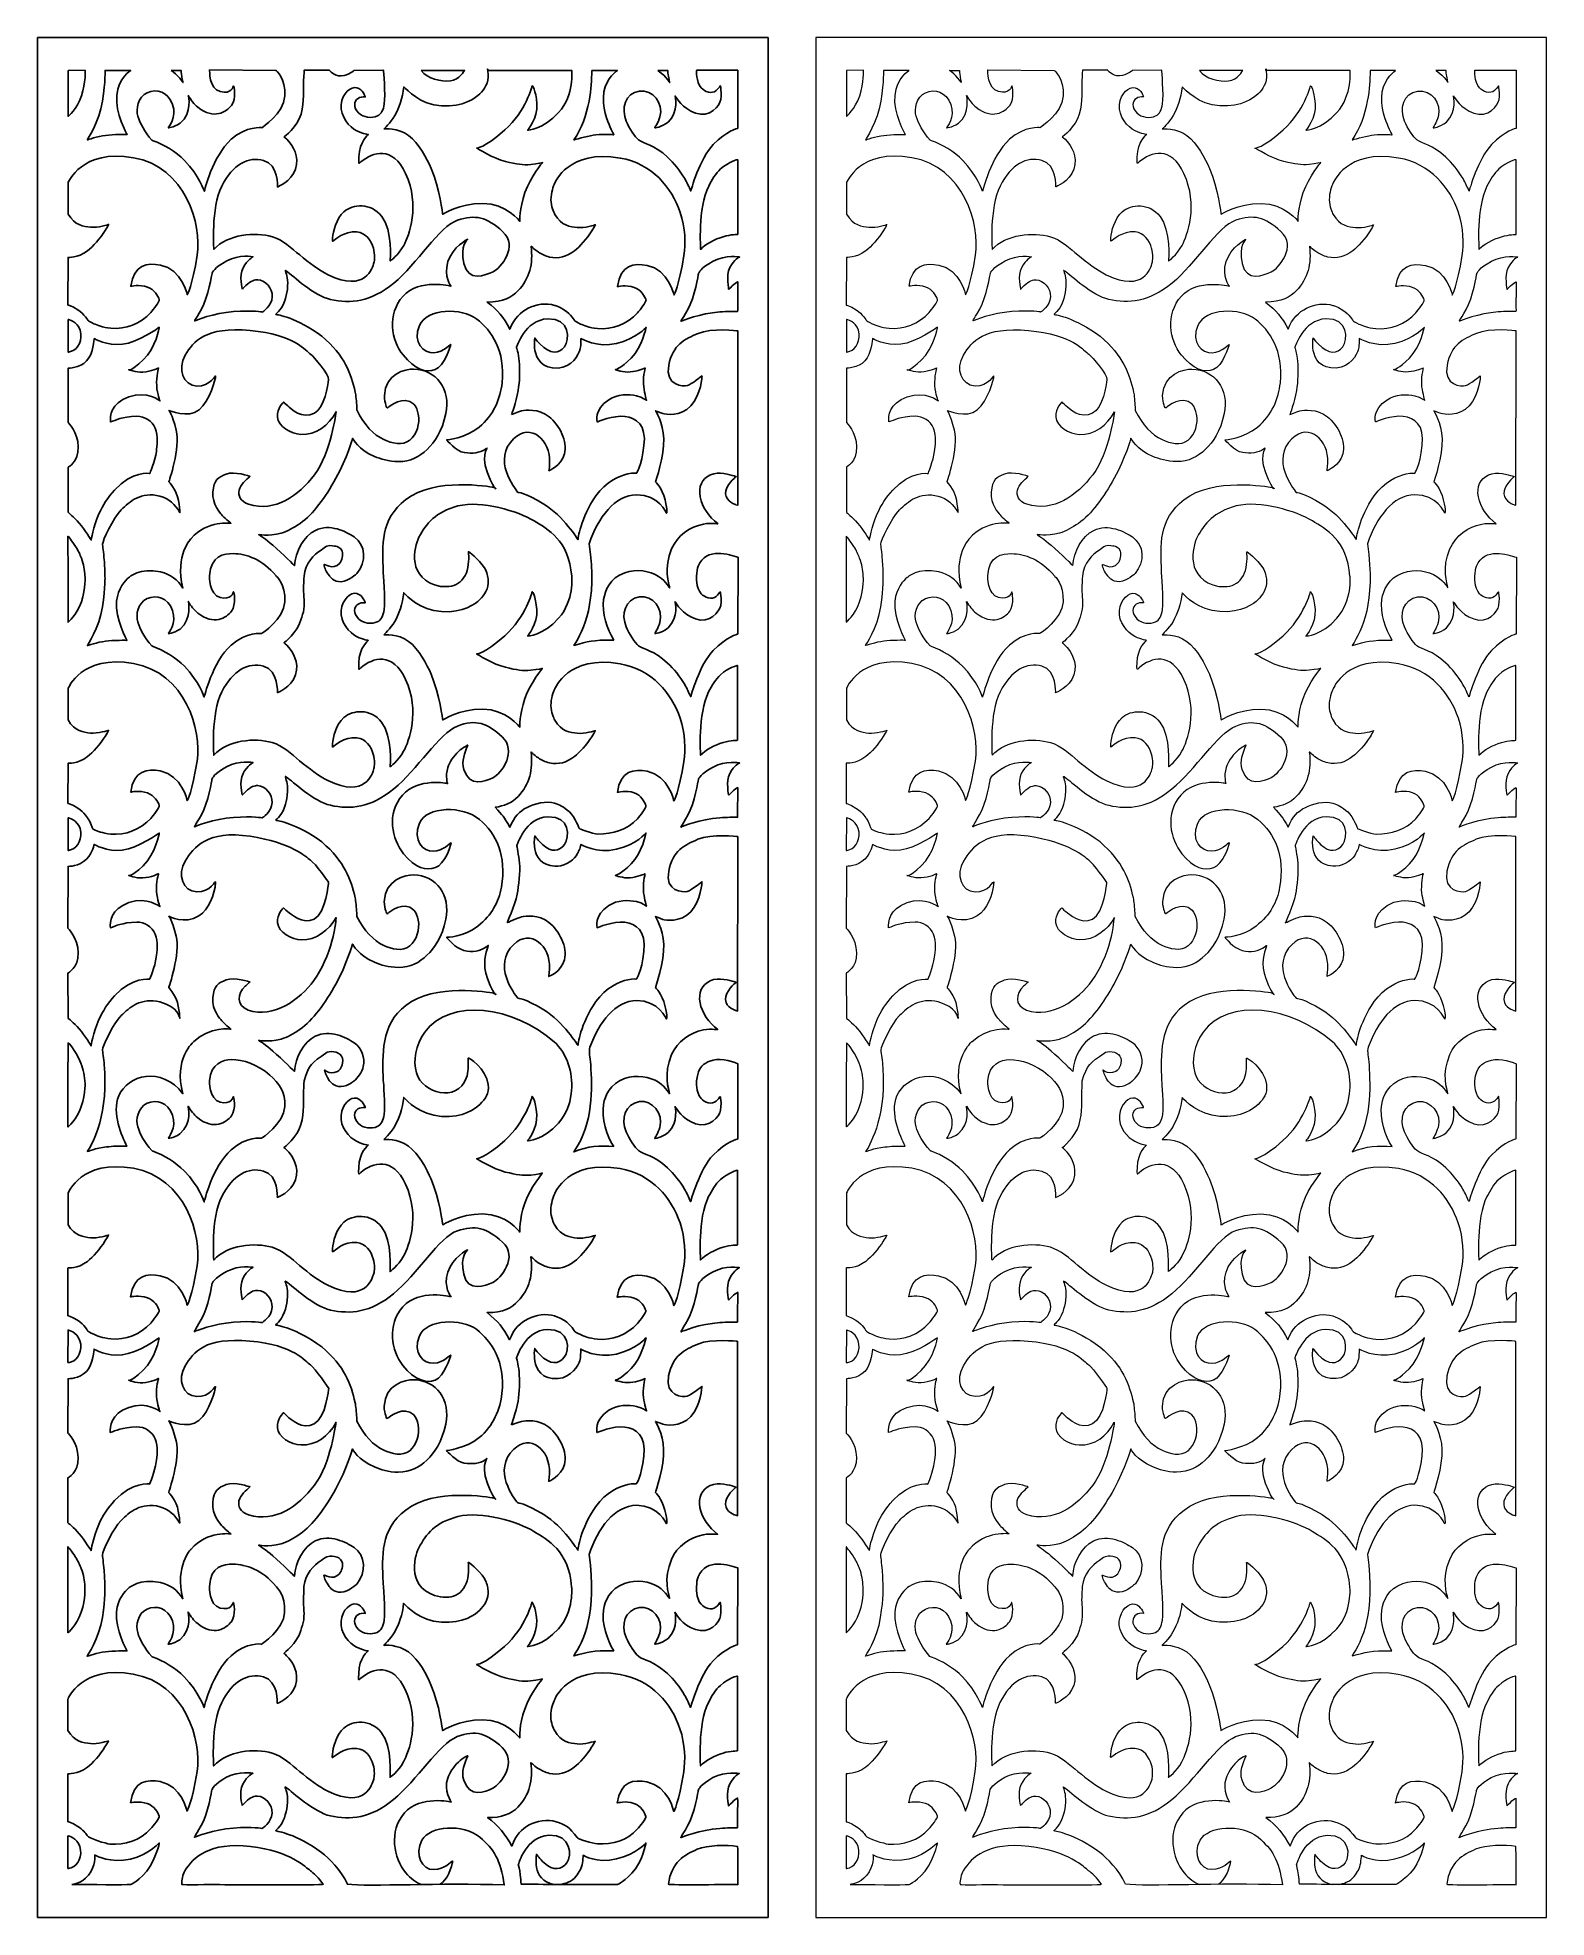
# Model space of a CAD drawing. Header units: centimetres. Extents: x -9.8 to 10.1, y -12.9 to 12.1.
import ezdxf

# ---------------------------------------------------------------- set-up
doc = ezdxf.new("R2010")
doc.units = ezdxf.units.CM
doc.header["$MEASUREMENT"] = 0
doc.layers.add('layer 1', color=7, linetype='Continuous')

msp = doc.modelspace()

# ---------------------------------------------------------------- linework, layer by layer
at = {"layer": 'layer 1', "color": 177}
for points, knots in [([(-9.84637, 12.05265), (-9.84637, 12.05265), (-0.1674, 12.05265), (-0.1674, 12.05265), (-0.1674, 12.05265), (-0.1674, 12.05265), (-0.1674, -12.85439), (-0.1674, -12.85439), (-0.1674, -12.85439), (-0.1674, -12.85439), (-9.84637, -12.85439), (-9.84637, -12.85439), (-9.84637, -12.85439), (-9.84637, -12.85439), (-9.84637, 12.05265), (-9.84637, 12.05265)], [0, 0, 0, 0, 0.2, 0.2, 0.2, 0.2, 0.4, 0.4, 0.4, 0.4, 0.6, 0.6, 0.6, 0.6, 1, 1, 1, 1]), ([(-9.44252, 11.61871), (-9.44252, 11.61871), (-9.21771, 11.61962), (-9.21771, 11.61962), (-9.21771, 11.61962), (-9.21771, 11.61962), (-9.2033, 11.46122), (-9.26559, 11.28001), (-9.26559, 11.28001), (-9.32788, 11.09879), (-9.44143, 11.00971), (-9.44239, 11.00904), (-9.44239, 11.00904), (-9.44239, 11.00904), (-9.44252, 11.61871), (-9.44252, 11.61871)], [0, 0, 0, 0, 0.2, 0.2, 0.2, 0.2, 0.4, 0.4, 0.4, 0.4, 0.6, 0.6, 0.6, 0.6, 1, 1, 1, 1]), ([(-9.18837, 10.69835), (-9.18937, 10.69998), (-9.02755, 10.9338), (-8.98608, 11.21023), (-8.98608, 11.21023), (-8.94461, 11.48667), (-8.95229, 11.61812), (-8.95229, 11.61812), (-8.95229, 11.61812), (-8.95229, 11.61812), (-8.61114, 11.61862), (-8.61114, 11.61862), (-8.61114, 11.61862), (-8.61114, 11.61862), (-8.77656, 11.51889), (-8.79813, 11.28736), (-8.79813, 11.28736), (-8.81971, 11.05583), (-8.66109, 10.76812), (-8.66109, 10.76812), (-8.66109, 10.76812), (-8.66109, 10.76812), (-8.84689, 10.7728), (-8.94641, 10.75638), (-8.94641, 10.75638), (-9.05038, 10.74556), (-9.18738, 10.69673), (-9.18837, 10.69835)], [0, 0, 0, 0, 0.125, 0.125, 0.125, 0.125, 0.25, 0.25, 0.25, 0.25, 0.375, 0.375, 0.375, 0.375, 0.5, 0.5, 0.5, 0.5, 0.625, 0.625, 0.625, 0.625, 0.75, 0.75, 0.75, 0.75, 1, 1, 1, 1]), ([(-8.11636, 10.85919), (-8.11636, 10.85919), (-7.99747, 10.99374), (-8.05835, 11.16564), (-8.05835, 11.16564), (-8.11923, 11.33754), (-8.26882, 11.37727), (-8.39367, 11.32204), (-8.39367, 11.32204), (-8.51853, 11.2668), (-8.54648, 11.10364), (-8.51771, 11.01061), (-8.51771, 11.01061), (-8.48894, 10.91759), (-8.42667, 10.79923), (-8.33222, 10.69575), (-8.33222, 10.69575), (-8.32735, 10.69041), (-8.32081, 10.68843), (-8.31423, 10.68619), (-8.31423, 10.68619), (-8.18136, 10.64081), (-8.0115, 10.53866), (-7.90102, 10.42562), (-7.90102, 10.42562), (-7.70688, 10.22697), (-7.63781, 10.0167), (-7.63781, 10.0167), (-7.63781, 10.0167), (-7.63781, 10.0167), (-7.53174, 10.47759), (-7.2805, 10.70478), (-7.2805, 10.70478), (-7.07877, 10.8872), (-6.87681, 10.8592), (-6.87681, 10.8592), (-6.87681, 10.8592), (-6.87681, 10.8592), (-6.58349, 11.0461), (-6.57044, 11.27953), (-6.57044, 11.27953), (-6.55739, 11.51296), (-6.68823, 11.61744), (-6.68823, 11.61744), (-6.68823, 11.61744), (-6.68823, 11.61744), (-7.56737, 11.62422), (-7.56737, 11.62422), (-7.56737, 11.62422), (-7.56737, 11.62422), (-7.57689, 11.37343), (-7.42648, 11.33643), (-7.42648, 11.33643), (-7.27607, 11.29943), (-7.25667, 11.39997), (-7.25058, 11.41203), (-7.25058, 11.41203), (-7.24449, 11.42409), (-7.20956, 11.24307), (-7.27658, 11.1551), (-7.27658, 11.1551), (-7.34359, 11.06713), (-7.51008, 10.95955), (-7.72287, 11.12974), (-7.72287, 11.12974), (-7.77534, 11.1717), (-7.81446, 11.22537), (-7.84998, 11.28335), (-7.84998, 11.28335), (-7.84998, 11.28335), (-7.79032, 11.05978), (-7.95843, 10.91739), (-7.95843, 10.91739), (-8.05516, 10.85377), (-8.11636, 10.85919), (-8.11636, 10.85919)], [0, 0, 0, 0, 0.05, 0.05, 0.05, 0.05, 0.1, 0.1, 0.1, 0.1, 0.15, 0.15, 0.15, 0.15, 0.2, 0.2, 0.2, 0.2, 0.25, 0.25, 0.25, 0.25, 0.3, 0.3, 0.3, 0.3, 0.35, 0.35, 0.35, 0.35, 0.4, 0.4, 0.4, 0.4, 0.45, 0.45, 0.45, 0.45, 0.5, 0.5, 0.5, 0.5, 0.55, 0.55, 0.55, 0.55, 0.6, 0.6, 0.6, 0.6, 0.65, 0.65, 0.65, 0.65, 0.7, 0.7, 0.7, 0.7, 0.75, 0.75, 0.75, 0.75, 0.8, 0.8, 0.8, 0.8, 0.85, 0.85, 0.85, 0.85, 0.9, 0.9, 0.9, 0.9, 1, 1, 1, 1]), ([(-8.07486, 11.61616), (-8.07486, 11.61616), (-8.0279, 11.58598), (-7.99068, 11.5452), (-7.99068, 11.5452), (-7.95347, 11.50441), (-7.91983, 11.45637), (-7.91983, 11.45637), (-7.91983, 11.45637), (-7.91983, 11.45637), (-7.93654, 11.52694), (-7.94096, 11.56727), (-7.94096, 11.56727), (-7.94539, 11.6076), (-7.9449, 11.61875), (-7.9449, 11.61875), (-7.9449, 11.61875), (-7.9449, 11.61875), (-8.07486, 11.61616), (-8.07486, 11.61616)], [0, 0, 0, 0, 0.16666667, 0.16666667, 0.16666667, 0.16666667, 0.33333333, 0.33333333, 0.33333333, 0.33333333, 0.5, 0.5, 0.5, 0.5, 0.66666667, 0.66666667, 0.66666667, 0.66666667, 1, 1, 1, 1]), ([(-6.58127, 10.73603), (-6.58127, 10.73603), (-6.40456, 10.86926), (-6.35632, 11.03921), (-6.35632, 11.03921), (-6.30808, 11.20917), (-6.32791, 11.37137), (-6.3222, 11.47621), (-6.3222, 11.47621), (-6.31649, 11.58105), (-6.31458, 11.62011), (-6.31458, 11.62011), (-6.31458, 11.62011), (-6.31458, 11.62011), (-5.97949, 11.62216), (-5.97949, 11.62216), (-5.97949, 11.62216), (-5.97949, 11.62216), (-5.92382, 11.53807), (-5.8223, 11.54574), (-5.8223, 11.54574), (-5.72079, 11.55342), (-5.65453, 11.61717), (-5.65453, 11.61717), (-5.65453, 11.61717), (-5.65453, 11.61717), (-5.26422, 11.62263), (-5.26422, 11.62263), (-5.26422, 11.62263), (-5.26422, 11.62263), (-5.23503, 11.29377), (-5.25301, 11.17509), (-5.25301, 11.17509), (-5.26551, 11.09259), (-5.2921, 11.03777), (-5.34462, 11.01385), (-5.34462, 11.01385), (-5.41679, 10.98098), (-5.53277, 10.99141), (-5.59375, 11.0544), (-5.59375, 11.0544), (-5.66562, 11.12864), (-5.65723, 11.21024), (-5.59986, 11.24774), (-5.59986, 11.24774), (-5.57471, 11.26417), (-5.54118, 11.26927), (-5.50323, 11.26591), (-5.50323, 11.26591), (-5.50323, 11.26591), (-5.53597, 11.36856), (-5.6163, 11.38911), (-5.6163, 11.38911), (-5.69663, 11.40966), (-5.80768, 11.31601), (-5.82383, 11.16269), (-5.82383, 11.16269), (-5.83998, 11.00936), (-5.71364, 10.8657), (-5.61826, 10.81881), (-5.61826, 10.81881), (-5.52289, 10.77192), (-5.46346, 10.76812), (-5.46346, 10.76812), (-5.46346, 10.76812), (-5.46346, 10.76812), (-5.58505, 10.67738), (-5.5896, 10.47139), (-5.5896, 10.47139), (-5.59188, 10.36813), (-5.59787, 10.37407), (-5.56158, 10.40538), (-5.56158, 10.40538), (-5.40599, 10.53966), (-5.14064, 10.62152), (-4.96969, 10.25046), (-4.96969, 10.25046), (-4.77497, 9.82779), (-4.92367, 9.43079), (-4.99544, 9.2985), (-4.99544, 9.2985), (-5.06721, 9.16622), (-5.17434, 9.09354), (-5.17434, 9.09354), (-5.17434, 9.09354), (-5.17434, 9.09354), (-5.14086, 9.49948), (-5.28686, 9.68419), (-5.28686, 9.68419), (-5.43285, 9.8689), (-5.66902, 9.84884), (-5.78703, 9.74609), (-5.78703, 9.74609), (-5.8916, 9.65503), (-5.93062, 9.4818), (-5.93726, 9.39853), (-5.93726, 9.39853), (-5.93774, 9.39246), (-5.94245, 9.35163), (-5.9367, 9.35464), (-5.9367, 9.35464), (-5.9061, 9.37065), (-5.79042, 9.49438), (-5.61598, 9.47701), (-5.61598, 9.47701), (-5.49689, 9.46516), (-5.42652, 9.36275), (-5.3978, 9.26104), (-5.3978, 9.26104), (-5.37475, 9.17939), (-5.38139, 9.09736), (-5.38986, 9.0693), (-5.38986, 9.0693), (-5.40889, 9.00628), (-5.4978, 8.66614), (-5.99853, 8.91076), (-5.99853, 8.91076), (-6.1172, 8.96873), (-6.24963, 9.06885), (-6.37379, 9.17257), (-6.37379, 9.17257), (-6.48034, 9.2616), (-6.60085, 9.37497), (-6.736, 9.41392), (-6.736, 9.41392), (-6.96887, 9.48098), (-7.32742, 9.4493), (-7.51102, 9.24551), (-7.51102, 9.24551), (-7.51102, 9.24551), (-7.55217, 9.79467), (-7.40491, 10.08525), (-7.40491, 10.08525), (-7.25765, 10.37583), (-7.05199, 10.47999), (-6.85142, 10.42517), (-6.85142, 10.42517), (-6.65084, 10.37034), (-6.66861, 10.07428), (-6.66861, 10.07428), (-6.66861, 10.07428), (-6.66861, 10.07428), (-6.48549, 10.14024), (-6.42833, 10.30944), (-6.42833, 10.30944), (-6.37117, 10.47863), (-6.47427, 10.62578), (-6.5172, 10.67462), (-6.5172, 10.67462), (-6.56013, 10.72347), (-6.58127, 10.73603), (-6.58127, 10.73603)], [0, 0, 0, 0, 0.02564103, 0.02564103, 0.02564103, 0.02564103, 0.05128205, 0.05128205, 0.05128205, 0.05128205, 0.07692308, 0.07692308, 0.07692308, 0.07692308, 0.1025641, 0.1025641, 0.1025641, 0.1025641, 0.12820513, 0.12820513, 0.12820513, 0.12820513, 0.15384615, 0.15384615, 0.15384615, 0.15384615, 0.17948718, 0.17948718, 0.17948718, 0.17948718, 0.20512821, 0.20512821, 0.20512821, 0.20512821, 0.23076923, 0.23076923, 0.23076923, 0.23076923, 0.25641026, 0.25641026, 0.25641026, 0.25641026, 0.28205128, 0.28205128, 0.28205128, 0.28205128, 0.30769231, 0.30769231, 0.30769231, 0.30769231, 0.33333333, 0.33333333, 0.33333333, 0.33333333, 0.35897436, 0.35897436, 0.35897436, 0.35897436, 0.38461538, 0.38461538, 0.38461538, 0.38461538, 0.41025641, 0.41025641, 0.41025641, 0.41025641, 0.43589744, 0.43589744, 0.43589744, 0.43589744, 0.46153846, 0.46153846, 0.46153846, 0.46153846, 0.48717949, 0.48717949, 0.48717949, 0.48717949, 0.51282051, 0.51282051, 0.51282051, 0.51282051, 0.53846154, 0.53846154, 0.53846154, 0.53846154, 0.56410256, 0.56410256, 0.56410256, 0.56410256, 0.58974359, 0.58974359, 0.58974359, 0.58974359, 0.61538462, 0.61538462, 0.61538462, 0.61538462, 0.64102564, 0.64102564, 0.64102564, 0.64102564, 0.66666667, 0.66666667, 0.66666667, 0.66666667, 0.69230769, 0.69230769, 0.69230769, 0.69230769, 0.71794872, 0.71794872, 0.71794872, 0.71794872, 0.74358974, 0.74358974, 0.74358974, 0.74358974, 0.76923077, 0.76923077, 0.76923077, 0.76923077, 0.79487179, 0.79487179, 0.79487179, 0.79487179, 0.82051282, 0.82051282, 0.82051282, 0.82051282, 0.84615385, 0.84615385, 0.84615385, 0.84615385, 0.87179487, 0.87179487, 0.87179487, 0.87179487, 0.8974359, 0.8974359, 0.8974359, 0.8974359, 0.92307692, 0.92307692, 0.92307692, 0.92307692, 0.94871795, 0.94871795, 0.94871795, 0.94871795, 1, 1, 1, 1]), ([(-5.25726, 10.84166), (-5.26372, 10.8391), (-5.16867, 10.92052), (-5.11273, 11.0202), (-5.11273, 11.0202), (-5.05679, 11.11988), (-5.00919, 11.24982), (-4.99396, 11.39943), (-4.99396, 11.39943), (-4.95123, 11.35881), (-4.78312, 11.16716), (-4.49452, 11.14844), (-4.49452, 11.14844), (-4.20593, 11.12972), (-4.04076, 11.25201), (-3.98595, 11.30791), (-3.98595, 11.30791), (-3.93113, 11.3638), (-3.86444, 11.45378), (-3.87531, 11.57001), (-3.87531, 11.57001), (-3.88619, 11.68625), (-3.88293, 11.61815), (-3.88293, 11.61815), (-3.88293, 11.61815), (-3.88293, 11.61815), (-2.76878, 11.61762), (-2.76878, 11.61762), (-2.76878, 11.61762), (-2.76878, 11.61762), (-2.73352, 11.29276), (-2.94252, 11.06066), (-2.94252, 11.06066), (-3.15152, 10.82856), (-3.35334, 10.82581), (-3.35334, 10.82581), (-3.35334, 10.82581), (-3.35334, 10.82581), (-3.21788, 10.98326), (-3.23148, 11.17556), (-3.23148, 11.17556), (-3.24508, 11.36787), (-3.29266, 11.41484), (-3.29266, 11.41484), (-3.29266, 11.41484), (-3.29266, 11.41484), (-3.37579, 11.07781), (-3.65635, 10.82906), (-3.65635, 10.82906), (-3.93691, 10.58031), (-4.02858, 10.58832), (-4.02858, 10.58832), (-4.02858, 10.58832), (-4.02858, 10.58832), (-3.8014, 10.44816), (-3.64787, 10.41178), (-3.64787, 10.41178), (-3.49434, 10.37539), (-3.4172, 10.36017), (-3.31174, 10.37155), (-3.31174, 10.37155), (-3.20627, 10.38294), (-3.1558, 10.39677), (-3.1558, 10.39677), (-3.1558, 10.39677), (-3.1558, 10.39677), (-3.31262, 10.21521), (-3.3888, 9.99856), (-3.3888, 9.99856), (-3.46498, 9.7819), (-3.45637, 9.61678), (-3.45637, 9.61678), (-3.45637, 9.61678), (-3.45637, 9.61678), (-3.63433, 9.85629), (-3.94812, 9.85629), (-3.94812, 9.85629), (-4.26191, 9.85629), (-4.47749, 9.71244), (-4.47749, 9.71244), (-4.47749, 9.71244), (-4.47749, 9.71244), (-4.52087, 10.05787), (-4.63185, 10.31867), (-4.63185, 10.31867), (-4.68821, 10.4511), (-4.79096, 10.65052), (-4.93113, 10.75479), (-4.93113, 10.75479), (-5.07367, 10.86082), (-5.25407, 10.84292), (-5.25726, 10.84166)], [0, 0, 0, 0, 0.04166667, 0.04166667, 0.04166667, 0.04166667, 0.08333333, 0.08333333, 0.08333333, 0.08333333, 0.125, 0.125, 0.125, 0.125, 0.16666667, 0.16666667, 0.16666667, 0.16666667, 0.20833333, 0.20833333, 0.20833333, 0.20833333, 0.25, 0.25, 0.25, 0.25, 0.29166667, 0.29166667, 0.29166667, 0.29166667, 0.33333333, 0.33333333, 0.33333333, 0.33333333, 0.375, 0.375, 0.375, 0.375, 0.41666667, 0.41666667, 0.41666667, 0.41666667, 0.45833333, 0.45833333, 0.45833333, 0.45833333, 0.5, 0.5, 0.5, 0.5, 0.54166667, 0.54166667, 0.54166667, 0.54166667, 0.58333333, 0.58333333, 0.58333333, 0.58333333, 0.625, 0.625, 0.625, 0.625, 0.66666667, 0.66666667, 0.66666667, 0.66666667, 0.70833333, 0.70833333, 0.70833333, 0.70833333, 0.75, 0.75, 0.75, 0.75, 0.79166667, 0.79166667, 0.79166667, 0.79166667, 0.83333333, 0.83333333, 0.83333333, 0.83333333, 0.875, 0.875, 0.875, 0.875, 0.91666667, 0.91666667, 0.91666667, 0.91666667, 1, 1, 1, 1]), ([(-4.76269, 11.61815), (-4.76269, 11.61815), (-4.18959, 11.61698), (-4.18959, 11.61698), (-4.18959, 11.61698), (-4.18959, 11.61698), (-4.25375, 11.49252), (-4.37772, 11.47961), (-4.37772, 11.47961), (-4.50065, 11.4668), (-4.6824, 11.50257), (-4.76269, 11.61815)], [0, 0, 0, 0, 0.25, 0.25, 0.25, 0.25, 0.5, 0.5, 0.5, 0.5, 1, 1, 1, 1]), ([(-2.50451, 11.61633), (-2.50451, 11.61633), (-2.16503, 11.61732), (-2.16503, 11.61732), (-2.16503, 11.61732), (-2.16503, 11.61732), (-2.3093, 11.52316), (-2.34275, 11.33258), (-2.34275, 11.33258), (-2.37619, 11.14201), (-2.28703, 10.92474), (-2.26312, 10.87408), (-2.26312, 10.87408), (-2.23922, 10.82342), (-2.21257, 10.76551), (-2.21257, 10.76551), (-2.21257, 10.76551), (-2.21257, 10.76551), (-2.39898, 10.77507), (-2.48604, 10.7597), (-2.48604, 10.7597), (-2.57311, 10.74434), (-2.73983, 10.698), (-2.73983, 10.698), (-2.73983, 10.698), (-2.63842, 10.85338), (-2.57405, 11.0221), (-2.54047, 11.20835), (-2.54047, 11.20835), (-2.51056, 11.37429), (-2.5034, 11.49149), (-2.50451, 11.61633)], [0, 0, 0, 0, 0.11111111, 0.11111111, 0.11111111, 0.11111111, 0.22222222, 0.22222222, 0.22222222, 0.22222222, 0.33333333, 0.33333333, 0.33333333, 0.33333333, 0.44444444, 0.44444444, 0.44444444, 0.44444444, 0.55555556, 0.55555556, 0.55555556, 0.55555556, 0.66666667, 0.66666667, 0.66666667, 0.66666667, 0.77777778, 0.77777778, 0.77777778, 0.77777778, 1, 1, 1, 1]), ([(-1.66947, 10.85749), (-1.66947, 10.85749), (-1.62407, 10.92525), (-1.60163, 11.00263), (-1.60163, 11.00263), (-1.54879, 11.18485), (-1.69823, 11.36968), (-1.87115, 11.34403), (-1.87115, 11.34403), (-2.06527, 11.31525), (-2.11685, 11.11059), (-2.04641, 10.94544), (-2.04641, 10.94544), (-2.00543, 10.84934), (-1.93293, 10.73612), (-1.88274, 10.69683), (-1.88274, 10.69683), (-1.81651, 10.64499), (-1.67856, 10.63664), (-1.49877, 10.46764), (-1.49877, 10.46764), (-1.41576, 10.38962), (-1.33505, 10.29039), (-1.27174, 10.18355), (-1.27174, 10.18355), (-1.24024, 10.13038), (-1.21629, 10.07321), (-1.19206, 10.02002), (-1.19206, 10.02002), (-1.19206, 10.02002), (-1.07294, 10.45185), (-0.89425, 10.6353), (-0.89425, 10.6353), (-0.71555, 10.81874), (-0.56909, 10.85037), (-0.56909, 10.85037), (-0.56909, 10.85037), (-0.56909, 10.85037), (-0.56909, 11.61893), (-0.56909, 11.61893), (-0.56909, 11.61893), (-0.56909, 11.61893), (-1.11395, 11.61893), (-1.11395, 11.61893), (-1.11395, 11.61893), (-1.11395, 11.61893), (-1.12675, 11.46733), (-1.05355, 11.38675), (-1.05355, 11.38675), (-1.00666, 11.33514), (-0.91573, 11.29975), (-0.8537, 11.3509), (-0.8537, 11.3509), (-0.79938, 11.39568), (-0.80296, 11.43904), (-0.79548, 11.39318), (-0.79548, 11.39318), (-0.78996, 11.3593), (-0.78545, 11.29163), (-0.79504, 11.23135), (-0.79504, 11.23135), (-0.80853, 11.14655), (-0.94187, 10.98589), (-1.12815, 11.05225), (-1.12815, 11.05225), (-1.31442, 11.11862), (-1.37409, 11.24891), (-1.40007, 11.27976), (-1.40007, 11.27976), (-1.40007, 11.27976), (-1.34589, 11.07482), (-1.4902, 10.9343), (-1.4902, 10.9343), (-1.58582, 10.85974), (-1.66947, 10.85749), (-1.66947, 10.85749)], [0, 0, 0, 0, 0.05, 0.05, 0.05, 0.05, 0.1, 0.1, 0.1, 0.1, 0.15, 0.15, 0.15, 0.15, 0.2, 0.2, 0.2, 0.2, 0.25, 0.25, 0.25, 0.25, 0.3, 0.3, 0.3, 0.3, 0.35, 0.35, 0.35, 0.35, 0.4, 0.4, 0.4, 0.4, 0.45, 0.45, 0.45, 0.45, 0.5, 0.5, 0.5, 0.5, 0.55, 0.55, 0.55, 0.55, 0.6, 0.6, 0.6, 0.6, 0.65, 0.65, 0.65, 0.65, 0.7, 0.7, 0.7, 0.7, 0.75, 0.75, 0.75, 0.75, 0.8, 0.8, 0.8, 0.8, 0.85, 0.85, 0.85, 0.85, 0.9, 0.9, 0.9, 0.9, 1, 1, 1, 1]), ([(-1.63045, 11.61757), (-1.63045, 11.61757), (-1.49765, 11.61774), (-1.49765, 11.61774), (-1.49765, 11.61774), (-1.49765, 11.61774), (-1.49131, 11.55804), (-1.4881, 11.54074), (-1.4881, 11.54074), (-1.4849, 11.52343), (-1.47087, 11.45939), (-1.47087, 11.45593), (-1.47087, 11.45593), (-1.47087, 11.45246), (-1.51384, 11.52126), (-1.55071, 11.55501), (-1.55071, 11.55501), (-1.58758, 11.58877), (-1.63045, 11.61757), (-1.63045, 11.61757)], [0, 0, 0, 0, 0.16666667, 0.16666667, 0.16666667, 0.16666667, 0.33333333, 0.33333333, 0.33333333, 0.33333333, 0.5, 0.5, 0.5, 0.5, 0.66666667, 0.66666667, 0.66666667, 0.66666667, 1, 1, 1, 1]), ([(-8.23359, 8.58071), (-8.22593, 8.55894), (-8.31235, 8.44756), (-8.34657, 8.40965), (-8.34657, 8.40965), (-8.48085, 8.2609), (-8.6806, 8.18259), (-8.87605, 8.20169), (-8.87605, 8.20169), (-8.98876, 8.21271), (-9.05739, 8.24064), (-9.10122, 8.26182), (-9.10122, 8.26182), (-9.14861, 8.28472), (-9.1771, 8.30251), (-9.1771, 8.30251), (-9.1771, 8.30251), (-9.1771, 8.30251), (-9.22619, 8.39205), (-9.3142, 8.44688), (-9.3142, 8.44688), (-9.40222, 8.50171), (-9.44453, 8.50902), (-9.44453, 8.50902), (-9.44453, 8.50902), (-9.44453, 8.50902), (-9.44253, 9.13951), (-9.44253, 9.13951), (-9.44253, 9.13951), (-9.44252, 9.14534), (-9.32141, 9.12328), (-9.18413, 9.22798), (-9.18413, 9.22798), (-9.11484, 9.28083), (-9.01464, 9.39399), (-8.95217, 9.49604), (-8.95217, 9.49604), (-8.93468, 9.52461), (-8.91542, 9.55132), (-8.90472, 9.5762), (-8.90472, 9.5762), (-8.90472, 9.5762), (-9.051, 9.52968), (-9.14409, 9.54065), (-9.14409, 9.54065), (-9.23719, 9.55161), (-9.3545, 9.56307), (-9.44117, 9.71356), (-9.44117, 9.71356), (-9.4414, 9.74595), (-9.44112, 10.07924), (-9.44137, 10.13054), (-9.44137, 10.13054), (-9.44137, 10.13054), (-9.26429, 10.58322), (-8.57578, 10.46152), (-8.57578, 10.46152), (-7.88727, 10.33981), (-7.66727, 9.57811), (-7.73159, 9.16875), (-7.73159, 9.16875), (-7.79591, 8.75939), (-7.8629, 8.64583), (-7.8629, 8.64583), (-7.8629, 8.64583), (-7.8629, 8.64583), (-7.93297, 8.98134), (-8.21934, 9.03726), (-8.21934, 9.03726), (-8.39133, 9.07084), (-8.5724, 9.04941), (-8.61234, 8.75767), (-8.61234, 8.75767), (-8.61234, 8.75767), (-8.49871, 8.78401), (-8.39055, 8.74645), (-8.39055, 8.74645), (-8.29767, 8.7142), (-8.25043, 8.62862), (-8.23359, 8.58071)], [0, 0, 0, 0, 0.04761905, 0.04761905, 0.04761905, 0.04761905, 0.0952381, 0.0952381, 0.0952381, 0.0952381, 0.14285714, 0.14285714, 0.14285714, 0.14285714, 0.19047619, 0.19047619, 0.19047619, 0.19047619, 0.23809524, 0.23809524, 0.23809524, 0.23809524, 0.28571429, 0.28571429, 0.28571429, 0.28571429, 0.33333333, 0.33333333, 0.33333333, 0.33333333, 0.38095238, 0.38095238, 0.38095238, 0.38095238, 0.42857143, 0.42857143, 0.42857143, 0.42857143, 0.47619048, 0.47619048, 0.47619048, 0.47619048, 0.52380952, 0.52380952, 0.52380952, 0.52380952, 0.57142857, 0.57142857, 0.57142857, 0.57142857, 0.61904762, 0.61904762, 0.61904762, 0.61904762, 0.66666667, 0.66666667, 0.66666667, 0.66666667, 0.71428571, 0.71428571, 0.71428571, 0.71428571, 0.76190476, 0.76190476, 0.76190476, 0.76190476, 0.80952381, 0.80952381, 0.80952381, 0.80952381, 0.85714286, 0.85714286, 0.85714286, 0.85714286, 0.9047619, 0.9047619, 0.9047619, 0.9047619, 1, 1, 1, 1]), ([(-1.785, 8.57641), (-1.77734, 8.55464), (-1.86376, 8.44326), (-1.89798, 8.40535), (-1.89798, 8.40535), (-2.03226, 8.2566), (-2.23201, 8.1783), (-2.42746, 8.1974), (-2.42746, 8.1974), (-2.54017, 8.20841), (-2.6088, 8.23635), (-2.65263, 8.25753), (-2.65263, 8.25753), (-2.70002, 8.28042), (-2.72851, 8.29821), (-2.72851, 8.29821), (-2.72851, 8.29821), (-2.72851, 8.29821), (-2.77759, 8.38776), (-2.86561, 8.44259), (-2.86561, 8.44259), (-2.95363, 8.49741), (-2.99595, 8.50472), (-2.99595, 8.50472), (-2.99595, 8.50472), (-3.09635, 8.54179), (-3.25074, 8.517), (-3.34466, 8.46717), (-3.34466, 8.46717), (-3.44889, 8.41186), (-3.53342, 8.33824), (-3.5904, 8.1893), (-3.5904, 8.1893), (-3.67518, 8.35356), (-3.74388, 8.43212), (-3.89042, 8.54845), (-3.89042, 8.54845), (-3.6726, 8.54816), (-3.56247, 8.61437), (-3.48027, 8.69953), (-3.48027, 8.69953), (-3.32725, 8.85803), (-3.27816, 9.05821), (-3.3077, 9.28622), (-3.3077, 9.28622), (-3.3095, 9.30011), (-3.2764, 9.25069), (-3.21058, 9.2103), (-3.21058, 9.2103), (-3.16797, 9.18415), (-3.12292, 9.15939), (-3.06323, 9.14535), (-3.06323, 9.14535), (-2.94505, 9.11756), (-2.83419, 9.15108), (-2.73365, 9.22776), (-2.73365, 9.22776), (-2.66436, 9.28061), (-2.56604, 9.3897), (-2.50358, 9.49175), (-2.50358, 9.49175), (-2.48609, 9.52032), (-2.46683, 9.54703), (-2.45613, 9.57191), (-2.45613, 9.57191), (-2.45613, 9.57191), (-2.60241, 9.52539), (-2.6955, 9.53635), (-2.6955, 9.53635), (-2.7886, 9.54732), (-2.90591, 9.55877), (-2.99258, 9.70926), (-2.99258, 9.70926), (-3.00878, 9.7402), (-3.04442, 9.8135), (-3.04441, 9.90335), (-3.04441, 9.90335), (-3.0444, 10.00048), (-3.01277, 10.08335), (-2.99278, 10.12624), (-2.99278, 10.12624), (-2.99278, 10.12624), (-2.8157, 10.57892), (-2.12719, 10.45722), (-2.12719, 10.45722), (-1.70225, 10.38211), (-1.44443, 10.0667), (-1.33312, 9.73731), (-1.33312, 9.73731), (-1.26408, 9.53301), (-1.25838, 9.32116), (-1.283, 9.16445), (-1.283, 9.16445), (-1.34732, 8.75509), (-1.41431, 8.64154), (-1.41431, 8.64154), (-1.41431, 8.64154), (-1.41431, 8.64154), (-1.48438, 8.97704), (-1.77075, 9.03296), (-1.77075, 9.03296), (-1.94274, 9.06654), (-2.12381, 9.04511), (-2.16375, 8.75337), (-2.16375, 8.75337), (-2.16375, 8.75337), (-2.05012, 8.77971), (-1.94196, 8.74216), (-1.94196, 8.74216), (-1.84908, 8.70991), (-1.80184, 8.62433), (-1.785, 8.57641)], [0, 0, 0, 0, 0.03448276, 0.03448276, 0.03448276, 0.03448276, 0.06896552, 0.06896552, 0.06896552, 0.06896552, 0.10344828, 0.10344828, 0.10344828, 0.10344828, 0.13793103, 0.13793103, 0.13793103, 0.13793103, 0.17241379, 0.17241379, 0.17241379, 0.17241379, 0.20689655, 0.20689655, 0.20689655, 0.20689655, 0.24137931, 0.24137931, 0.24137931, 0.24137931, 0.27586207, 0.27586207, 0.27586207, 0.27586207, 0.31034483, 0.31034483, 0.31034483, 0.31034483, 0.34482759, 0.34482759, 0.34482759, 0.34482759, 0.37931034, 0.37931034, 0.37931034, 0.37931034, 0.4137931, 0.4137931, 0.4137931, 0.4137931, 0.44827586, 0.44827586, 0.44827586, 0.44827586, 0.48275862, 0.48275862, 0.48275862, 0.48275862, 0.51724138, 0.51724138, 0.51724138, 0.51724138, 0.55172414, 0.55172414, 0.55172414, 0.55172414, 0.5862069, 0.5862069, 0.5862069, 0.5862069, 0.62068966, 0.62068966, 0.62068966, 0.62068966, 0.65517241, 0.65517241, 0.65517241, 0.65517241, 0.68965517, 0.68965517, 0.68965517, 0.68965517, 0.72413793, 0.72413793, 0.72413793, 0.72413793, 0.75862069, 0.75862069, 0.75862069, 0.75862069, 0.79310345, 0.79310345, 0.79310345, 0.79310345, 0.82758621, 0.82758621, 0.82758621, 0.82758621, 0.86206897, 0.86206897, 0.86206897, 0.86206897, 0.89655172, 0.89655172, 0.89655172, 0.89655172, 0.93103448, 0.93103448, 0.93103448, 0.93103448, 1, 1, 1, 1]), ([(-0.57003, 9.44488), (-0.57003, 9.4426), (-0.65978, 9.44519), (-0.76203, 9.41493), (-0.76203, 9.41493), (-0.87294, 9.3821), (-0.99926, 9.31386), (-1.06061, 9.24576), (-1.06061, 9.24576), (-1.06061, 9.24576), (-1.10176, 9.79493), (-0.9545, 10.08551), (-0.9545, 10.08551), (-0.91399, 10.16546), (-0.86236, 10.25492), (-0.79653, 10.3124), (-0.79653, 10.3124), (-0.69039, 10.40508), (-0.57004, 10.44266), (-0.57004, 10.43334), (-0.57004, 10.43334), (-0.57004, 10.43334), (-0.57003, 9.44488), (-0.57003, 9.44488)], [0, 0, 0, 0, 0.14285714, 0.14285714, 0.14285714, 0.14285714, 0.28571429, 0.28571429, 0.28571429, 0.28571429, 0.42857143, 0.42857143, 0.42857143, 0.42857143, 0.57142857, 0.57142857, 0.57142857, 0.57142857, 0.71428571, 0.71428571, 0.71428571, 0.71428571, 1, 1, 1, 1]), ([(-5.61681, 4.95222), (-5.61681, 4.95222), (-5.72168, 4.85139), (-5.82319, 4.84372), (-5.82319, 4.84372), (-5.9247, 4.83605), (-5.98038, 4.92014), (-5.98038, 4.92014), (-5.98038, 4.92014), (-6.02581, 4.98032), (-6.04384, 5.02574), (-6.05068, 5.07016), (-6.05068, 5.07016), (-6.05366, 5.08953), (-5.93445, 4.98385), (-5.84381, 5.08992), (-5.84381, 5.08992), (-5.8162, 5.12223), (-5.79348, 5.19932), (-5.81172, 5.25009), (-5.81172, 5.25009), (-5.82732, 5.29349), (-5.88138, 5.31375), (-5.89364, 5.31367), (-5.89364, 5.31367), (-5.91128, 5.31357), (-5.95912, 5.33247), (-6.01356, 5.31289), (-6.01356, 5.31289), (-6.03935, 5.30362), (-6.06061, 5.28085), (-6.08853, 5.26326), (-6.08853, 5.26326), (-6.18824, 5.20046), (-6.29626, 5.09334), (-6.31547, 4.91808), (-6.31547, 4.91808), (-6.31547, 4.91808), (-6.31738, 4.87903), (-6.32309, 4.77419), (-6.32309, 4.77419), (-6.32719, 4.69883), (-6.30668, 4.59591), (-6.31915, 4.47971), (-6.31915, 4.47971), (-6.32403, 4.43423), (-6.34364, 4.38499), (-6.35721, 4.33719), (-6.35721, 4.33719), (-6.40545, 4.16723), (-6.58216, 4.03401), (-6.58216, 4.03401), (-6.58216, 4.03401), (-6.58216, 4.03401), (-6.56102, 4.02145), (-6.51809, 3.9726), (-6.51809, 3.9726), (-6.47516, 3.92376), (-6.37206, 3.77661), (-6.42922, 3.60741), (-6.42922, 3.60741), (-6.48638, 3.43822), (-6.6695, 3.37226), (-6.6695, 3.37226), (-6.6695, 3.37226), (-6.6695, 3.37226), (-6.65173, 3.66832), (-6.85231, 3.72314), (-6.85231, 3.72314), (-7.05288, 3.77797), (-7.25854, 3.6738), (-7.4058, 3.38323), (-7.4058, 3.38323), (-7.55306, 3.09265), (-7.5119, 2.54348), (-7.5119, 2.54348), (-7.5119, 2.54348), (-7.32831, 2.74728), (-6.96976, 2.77896), (-6.73689, 2.71189), (-6.73689, 2.71189), (-6.60174, 2.67295), (-6.48123, 2.55957), (-6.37467, 2.47055), (-6.37467, 2.47055), (-6.25052, 2.36683), (-6.11809, 2.26671), (-5.99942, 2.20874), (-5.99942, 2.20874), (-5.49869, 1.96412), (-5.40978, 2.30425), (-5.39075, 2.36727), (-5.39075, 2.36727), (-5.38228, 2.39534), (-5.37564, 2.47737), (-5.39869, 2.55902), (-5.39869, 2.55902), (-5.4274, 2.66073), (-5.49778, 2.76314), (-5.61687, 2.77499), (-5.61687, 2.77499), (-5.79131, 2.79235), (-5.90699, 2.66863), (-5.93759, 2.65261), (-5.93759, 2.65261), (-5.94334, 2.64961), (-5.93863, 2.69043), (-5.93815, 2.6965), (-5.93815, 2.6965), (-5.93151, 2.77978), (-5.89249, 2.95301), (-5.78792, 3.04406), (-5.78792, 3.04406), (-5.66991, 3.14681), (-5.43374, 3.16688), (-5.28774, 2.98217), (-5.28774, 2.98217), (-5.14175, 2.79746), (-5.17523, 2.39151), (-5.17523, 2.39151), (-5.17523, 2.39151), (-5.17523, 2.39151), (-5.0681, 2.4642), (-4.99633, 2.59648), (-4.99633, 2.59648), (-4.92456, 2.72876), (-4.77586, 3.12577), (-4.97058, 3.54844), (-4.97058, 3.54844), (-5.14152, 3.9195), (-5.40688, 3.83763), (-5.56247, 3.70336), (-5.56247, 3.70336), (-5.59876, 3.67204), (-5.59277, 3.66611), (-5.59049, 3.76937), (-5.59049, 3.76937), (-5.58594, 3.97535), (-5.46435, 4.0661), (-5.46435, 4.0661), (-5.46435, 4.0661), (-5.46435, 4.0661), (-5.52378, 4.06989), (-5.61915, 4.11679), (-5.61915, 4.11679), (-5.71453, 4.16368), (-5.84087, 4.30733), (-5.82471, 4.46066), (-5.82471, 4.46066), (-5.80856, 4.61399), (-5.69752, 4.70764), (-5.61719, 4.68709), (-5.61719, 4.68709), (-5.53686, 4.66654), (-5.50412, 4.56388), (-5.50412, 4.56388), (-5.50412, 4.56388), (-5.54207, 4.56725), (-5.5756, 4.56215), (-5.60074, 4.54572), (-5.60074, 4.54572), (-5.65812, 4.50822), (-5.66651, 4.42662), (-5.59464, 4.35238), (-5.59464, 4.35238), (-5.53366, 4.28938), (-5.41768, 4.27896), (-5.3455, 4.31183), (-5.3455, 4.31183), (-5.29299, 4.33575), (-5.2664, 4.39057), (-5.2539, 4.47307), (-5.2539, 4.47307), (-5.23592, 4.59175), (-5.267, 4.97564), (-5.267, 4.97564), (-5.267, 4.97564), (-5.27897, 5.32589), (-5.30968, 5.66622), (-4.96751, 5.93221), (-4.96751, 5.93221), (-4.58667, 6.22827), (-3.86222, 6.104), (-3.80298, 6.09304), (-3.80298, 6.09304), (-3.74374, 6.08207), (-3.77928, 6.00349), (-3.88592, 6.28675), (-3.88592, 6.28675), (-3.99255, 6.57002), (-3.83757, 6.65572), (-3.91373, 6.60021), (-3.91373, 6.60021), (-3.98989, 6.54471), (-4.08508, 6.5406), (-4.1917, 6.55499), (-4.1917, 6.55499), (-4.29832, 6.56938), (-4.42643, 6.7216), (-4.42643, 6.7216), (-4.42643, 6.7216), (-4.42643, 6.7216), (-4.17875, 6.74508), (-3.99536, 6.89243), (-3.99536, 6.89243), (-3.80375, 7.04638), (-3.7142, 7.27399), (-3.69222, 7.47813), (-3.69222, 7.47813), (-3.64652, 7.90245), (-3.83236, 8.17217), (-4.02733, 8.32348), (-4.02733, 8.32348), (-4.22231, 8.47479), (-4.691, 8.46815), (-4.78655, 8.23937), (-4.78655, 8.23937), (-4.88211, 8.0106), (-4.7313, 7.87053), (-4.59553, 7.87738), (-4.59553, 7.87738), (-4.45976, 7.88423), (-4.36459, 8.00616), (-4.36966, 7.98561), (-4.36966, 7.98561), (-4.37474, 7.96506), (-4.45722, 7.70065), (-4.57776, 7.65407), (-4.57776, 7.65407), (-4.69831, 7.60749), (-4.84872, 7.65438), (-5.00451, 7.84787), (-5.00451, 7.84787), (-5.16029, 8.04136), (-5.21722, 8.38739), (-5.00396, 8.62703), (-5.00396, 8.62703), (-4.7907, 8.86668), (-4.36693, 8.75972), (-4.36693, 8.75972), (-4.36693, 8.75972), (-4.36693, 8.75972), (-4.47357, 8.88382), (-4.40987, 9.08418), (-4.40987, 9.08418), (-4.34616, 9.28455), (-4.14812, 9.38024), (-4.14812, 9.38024), (-4.14812, 9.38024), (-4.14812, 9.38024), (-4.25199, 9.30399), (-4.19798, 9.05727), (-4.19798, 9.05727), (-4.14397, 8.81056), (-3.91286, 8.9027), (-3.81236, 8.94874), (-3.81236, 8.94874), (-3.71186, 8.99477), (-3.46953, 9.28937), (-3.68449, 9.48308), (-3.68449, 9.48308), (-3.89946, 9.6768), (-4.04561, 9.71156), (-4.28324, 9.63262), (-4.28324, 9.63262), (-4.52087, 9.55367), (-4.82025, 9.05179), (-5.12747, 8.79959), (-5.12747, 8.79959), (-5.43468, 8.54739), (-5.70127, 8.52546), (-5.96532, 8.58303), (-5.96532, 8.58303), (-6.18345, 8.63058), (-6.46742, 8.9003), (-6.54692, 8.95577), (-6.54692, 8.95577), (-6.56366, 8.96744), (-6.56607, 8.97096), (-6.56276, 8.95944), (-6.56276, 8.95944), (-6.54638, 8.90246), (-6.52312, 8.85569), (-6.5371, 8.71495), (-6.5371, 8.71495), (-6.54241, 8.66156), (-6.55673, 8.60768), (-6.57447, 8.55756), (-6.57447, 8.55756), (-6.62232, 8.42244), (-6.70243, 8.38883), (-6.68847, 8.38478), (-6.68847, 8.38478), (-6.67206, 8.38003), (-6.42088, 8.34796), (-6.08069, 8.09652), (-6.08069, 8.09652), (-5.77127, 7.83441), (-5.69541, 7.60006), (-5.63749, 7.35539), (-5.63749, 7.35539), (-5.62872, 7.31835), (-5.62173, 7.22059), (-5.61677, 7.15903), (-5.61677, 7.15903), (-5.61491, 7.13587), (-5.61806, 7.1171), (-5.61437, 7.10984), (-5.61437, 7.10984), (-5.51643, 6.91698), (-5.39607, 6.79161), (-5.25852, 6.72585), (-5.25852, 6.72585), (-5.15764, 6.67762), (-5.00934, 6.64097), (-4.91433, 6.71908), (-4.91433, 6.71908), (-4.82041, 6.7963), (-4.77928, 6.94092), (-4.80201, 7.06167), (-4.80201, 7.06167), (-4.81161, 7.11265), (-4.82965, 7.16421), (-4.86208, 7.19526), (-4.86208, 7.19526), (-4.99645, 7.32392), (-5.18606, 7.16585), (-5.20704, 7.14891), (-5.20704, 7.14891), (-5.21696, 7.14091), (-5.22363, 7.15465), (-5.23207, 7.18462), (-5.23207, 7.18462), (-5.23974, 7.21192), (-5.25399, 7.25224), (-5.25225, 7.30951), (-5.25225, 7.30951), (-5.24344, 7.59857), (-4.97077, 7.66215), (-4.86412, 7.66014), (-4.86412, 7.66014), (-4.56426, 7.65449), (-4.36947, 7.39175), (-4.43709, 7.07191), (-4.43709, 7.07191), (-4.48749, 6.83352), (-4.58378, 6.69214), (-4.68652, 6.59498), (-4.68652, 6.59498), (-4.78927, 6.49783), (-4.90502, 6.43555), (-5.06605, 6.43463), (-5.06605, 6.43463), (-5.19665, 6.43388), (-5.29891, 6.46959), (-5.38216, 6.50378), (-5.38216, 6.50378), (-5.59915, 6.59288), (-5.67237, 6.74305), (-5.67237, 6.74305), (-5.67237, 6.74305), (-5.67237, 6.74305), (-5.74804, 6.47956), (-5.89478, 6.21318), (-5.89478, 6.21318), (-6.03263, 5.96293), (-6.19707, 5.73217), (-6.36684, 5.61645), (-6.36684, 5.61645), (-6.45226, 5.55823), (-6.5398, 5.50758), (-6.6192, 5.48595), (-6.6192, 5.48595), (-6.79388, 5.43834), (-6.92919, 5.47323), (-6.9161, 5.46758), (-6.9161, 5.46758), (-6.90843, 5.46428), (-6.82104, 5.4057), (-6.73005, 5.32649), (-6.73005, 5.32649), (-6.59499, 5.20891), (-6.44124, 5.05633), (-6.44124, 5.05633), (-6.44124, 5.05633), (-6.43223, 5.24111), (-6.32122, 5.44684), (-6.16587, 5.52327), (-6.16587, 5.52327), (-5.97334, 5.618), (-5.7574, 5.50721), (-5.65208, 5.43583), (-5.65208, 5.43583), (-5.49702, 5.33074), (-5.48579, 5.10484), (-5.61672, 4.95232), (-5.61672, 4.95232), (-5.61672, 4.95232), (-5.61681, 4.95222), (-5.61681, 4.95222)], [0, 0, 0, 0, 0.00990099, 0.00990099, 0.00990099, 0.00990099, 0.01980198, 0.01980198, 0.01980198, 0.01980198, 0.02970297, 0.02970297, 0.02970297, 0.02970297, 0.03960396, 0.03960396, 0.03960396, 0.03960396, 0.04950495, 0.04950495, 0.04950495, 0.04950495, 0.05940594, 0.05940594, 0.05940594, 0.05940594, 0.06930693, 0.06930693, 0.06930693, 0.06930693, 0.07920792, 0.07920792, 0.07920792, 0.07920792, 0.08910891, 0.08910891, 0.08910891, 0.08910891, 0.0990099, 0.0990099, 0.0990099, 0.0990099, 0.10891089, 0.10891089, 0.10891089, 0.10891089, 0.11881188, 0.11881188, 0.11881188, 0.11881188, 0.12871287, 0.12871287, 0.12871287, 0.12871287, 0.13861386, 0.13861386, 0.13861386, 0.13861386, 0.14851485, 0.14851485, 0.14851485, 0.14851485, 0.15841584, 0.15841584, 0.15841584, 0.15841584, 0.16831683, 0.16831683, 0.16831683, 0.16831683, 0.17821782, 0.17821782, 0.17821782, 0.17821782, 0.18811881, 0.18811881, 0.18811881, 0.18811881, 0.1980198, 0.1980198, 0.1980198, 0.1980198, 0.20792079, 0.20792079, 0.20792079, 0.20792079, 0.21782178, 0.21782178, 0.21782178, 0.21782178, 0.22772277, 0.22772277, 0.22772277, 0.22772277, 0.23762376, 0.23762376, 0.23762376, 0.23762376, 0.24752475, 0.24752475, 0.24752475, 0.24752475, 0.25742574, 0.25742574, 0.25742574, 0.25742574, 0.26732673, 0.26732673, 0.26732673, 0.26732673, 0.27722772, 0.27722772, 0.27722772, 0.27722772, 0.28712871, 0.28712871, 0.28712871, 0.28712871, 0.2970297, 0.2970297, 0.2970297, 0.2970297, 0.30693069, 0.30693069, 0.30693069, 0.30693069, 0.31683168, 0.31683168, 0.31683168, 0.31683168, 0.32673267, 0.32673267, 0.32673267, 0.32673267, 0.33663366, 0.33663366, 0.33663366, 0.33663366, 0.34653465, 0.34653465, 0.34653465, 0.34653465, 0.35643564, 0.35643564, 0.35643564, 0.35643564, 0.36633663, 0.36633663, 0.36633663, 0.36633663, 0.37623762, 0.37623762, 0.37623762, 0.37623762, 0.38613861, 0.38613861, 0.38613861, 0.38613861, 0.3960396, 0.3960396, 0.3960396, 0.3960396, 0.40594059, 0.40594059, 0.40594059, 0.40594059, 0.41584158, 0.41584158, 0.41584158, 0.41584158, 0.42574257, 0.42574257, 0.42574257, 0.42574257, 0.43564356, 0.43564356, 0.43564356, 0.43564356, 0.44554455, 0.44554455, 0.44554455, 0.44554455, 0.45544554, 0.45544554, 0.45544554, 0.45544554, 0.46534653, 0.46534653, 0.46534653, 0.46534653, 0.47524752, 0.47524752, 0.47524752, 0.47524752, 0.48514851, 0.48514851, 0.48514851, 0.48514851, 0.4950495, 0.4950495, 0.4950495, 0.4950495, 0.5049505, 0.5049505, 0.5049505, 0.5049505, 0.51485149, 0.51485149, 0.51485149, 0.51485149, 0.52475248, 0.52475248, 0.52475248, 0.52475248, 0.53465347, 0.53465347, 0.53465347, 0.53465347, 0.54455446, 0.54455446, 0.54455446, 0.54455446, 0.55445545, 0.55445545, 0.55445545, 0.55445545, 0.56435644, 0.56435644, 0.56435644, 0.56435644, 0.57425743, 0.57425743, 0.57425743, 0.57425743, 0.58415842, 0.58415842, 0.58415842, 0.58415842, 0.59405941, 0.59405941, 0.59405941, 0.59405941, 0.6039604, 0.6039604, 0.6039604, 0.6039604, 0.61386139, 0.61386139, 0.61386139, 0.61386139, 0.62376238, 0.62376238, 0.62376238, 0.62376238, 0.63366337, 0.63366337, 0.63366337, 0.63366337, 0.64356436, 0.64356436, 0.64356436, 0.64356436, 0.65346535, 0.65346535, 0.65346535, 0.65346535, 0.66336634, 0.66336634, 0.66336634, 0.66336634, 0.67326733, 0.67326733, 0.67326733, 0.67326733, 0.68316832, 0.68316832, 0.68316832, 0.68316832, 0.69306931, 0.69306931, 0.69306931, 0.69306931, 0.7029703, 0.7029703, 0.7029703, 0.7029703, 0.71287129, 0.71287129, 0.71287129, 0.71287129, 0.72277228, 0.72277228, 0.72277228, 0.72277228, 0.73267327, 0.73267327, 0.73267327, 0.73267327, 0.74257426, 0.74257426, 0.74257426, 0.74257426, 0.75247525, 0.75247525, 0.75247525, 0.75247525, 0.76237624, 0.76237624, 0.76237624, 0.76237624, 0.77227723, 0.77227723, 0.77227723, 0.77227723, 0.78217822, 0.78217822, 0.78217822, 0.78217822, 0.79207921, 0.79207921, 0.79207921, 0.79207921, 0.8019802, 0.8019802, 0.8019802, 0.8019802, 0.81188119, 0.81188119, 0.81188119, 0.81188119, 0.82178218, 0.82178218, 0.82178218, 0.82178218, 0.83168317, 0.83168317, 0.83168317, 0.83168317, 0.84158416, 0.84158416, 0.84158416, 0.84158416, 0.85148515, 0.85148515, 0.85148515, 0.85148515, 0.86138614, 0.86138614, 0.86138614, 0.86138614, 0.87128713, 0.87128713, 0.87128713, 0.87128713, 0.88118812, 0.88118812, 0.88118812, 0.88118812, 0.89108911, 0.89108911, 0.89108911, 0.89108911, 0.9009901, 0.9009901, 0.9009901, 0.9009901, 0.91089109, 0.91089109, 0.91089109, 0.91089109, 0.92079208, 0.92079208, 0.92079208, 0.92079208, 0.93069307, 0.93069307, 0.93069307, 0.93069307, 0.94059406, 0.94059406, 0.94059406, 0.94059406, 0.95049505, 0.95049505, 0.95049505, 0.95049505, 0.96039604, 0.96039604, 0.96039604, 0.96039604, 0.97029703, 0.97029703, 0.97029703, 0.97029703, 0.98019802, 0.98019802, 0.98019802, 0.98019802, 1, 1, 1, 1]), ([(-7.13324, 8.72009), (-7.13324, 8.72009), (-7.17979, 8.89279), (-7.12393, 9.00245), (-7.12393, 9.00245), (-7.06807, 9.1121), (-6.99021, 9.14865), (-6.99021, 9.14865), (-6.99021, 9.14865), (-6.99021, 9.14865), (-7.17302, 9.18337), (-7.34059, 9.09382), (-7.34059, 9.09382), (-7.50816, 9.00427), (-7.53257, 8.93717), (-7.53474, 8.92777), (-7.53474, 8.92777), (-7.53692, 8.91837), (-7.58355, 8.6168), (-7.67589, 8.45646), (-7.67589, 8.45646), (-7.76823, 8.29612), (-7.77345, 8.29302), (-7.76291, 8.29935), (-7.76291, 8.29935), (-7.75236, 8.30567), (-7.51636, 8.40191), (-7.25026, 8.42179), (-7.25026, 8.42179), (-6.98417, 8.44168), (-6.86942, 8.41581), (-6.86942, 8.41581), (-6.86942, 8.41581), (-6.86942, 8.41581), (-6.74346, 8.49205), (-6.73775, 8.6195), (-6.73775, 8.6195), (-6.73279, 8.73018), (-6.82736, 8.84069), (-6.92876, 8.84398), (-6.92876, 8.84398), (-6.96626, 8.8452), (-7.01947, 8.83426), (-7.08721, 8.76644), (-7.08721, 8.76644), (-7.13039, 8.72312), (-7.13324, 8.72009), (-7.13324, 8.72009)], [0, 0, 0, 0, 0.07692308, 0.07692308, 0.07692308, 0.07692308, 0.15384615, 0.15384615, 0.15384615, 0.15384615, 0.23076923, 0.23076923, 0.23076923, 0.23076923, 0.30769231, 0.30769231, 0.30769231, 0.30769231, 0.38461538, 0.38461538, 0.38461538, 0.38461538, 0.46153846, 0.46153846, 0.46153846, 0.46153846, 0.53846154, 0.53846154, 0.53846154, 0.53846154, 0.61538462, 0.61538462, 0.61538462, 0.61538462, 0.69230769, 0.69230769, 0.69230769, 0.69230769, 0.76923077, 0.76923077, 0.76923077, 0.76923077, 0.84615385, 0.84615385, 0.84615385, 0.84615385, 1, 1, 1, 1]), ([(-0.6884, 8.7158), (-0.6884, 8.7158), (-0.7295, 8.89625), (-0.67364, 9.0059), (-0.67364, 9.0059), (-0.61778, 9.11555), (-0.54538, 9.14435), (-0.54538, 9.14435), (-0.54538, 9.14435), (-0.54538, 9.14435), (-0.72818, 9.17908), (-0.89575, 9.08953), (-0.89575, 9.08953), (-1.06332, 8.99998), (-1.08773, 8.93287), (-1.08991, 8.92348), (-1.08991, 8.92348), (-1.09208, 8.91408), (-1.13871, 8.61251), (-1.23105, 8.45217), (-1.23105, 8.45217), (-1.32339, 8.29183), (-1.32861, 8.28873), (-1.31807, 8.29505), (-1.31807, 8.29505), (-1.30753, 8.30138), (-1.07152, 8.39761), (-0.80543, 8.4175), (-0.80543, 8.4175), (-0.70772, 8.4248), (-0.63043, 8.42451), (-0.57171, 8.42444), (-0.57171, 8.42444), (-0.56818, 8.42444), (-0.57183, 8.51049), (-0.5703, 8.6), (-0.5703, 8.6), (-0.56997, 8.61919), (-0.56544, 8.82054), (-0.56971, 8.81825), (-0.56971, 8.81825), (-0.59166, 8.80646), (-0.61591, 8.78864), (-0.64237, 8.76215), (-0.64237, 8.76215), (-0.68555, 8.71882), (-0.6884, 8.7158), (-0.6884, 8.7158)], [0, 0, 0, 0, 0.07692308, 0.07692308, 0.07692308, 0.07692308, 0.15384615, 0.15384615, 0.15384615, 0.15384615, 0.23076923, 0.23076923, 0.23076923, 0.23076923, 0.30769231, 0.30769231, 0.30769231, 0.30769231, 0.38461538, 0.38461538, 0.38461538, 0.38461538, 0.46153846, 0.46153846, 0.46153846, 0.46153846, 0.53846154, 0.53846154, 0.53846154, 0.53846154, 0.61538462, 0.61538462, 0.61538462, 0.61538462, 0.69230769, 0.69230769, 0.69230769, 0.69230769, 0.76923077, 0.76923077, 0.76923077, 0.76923077, 0.84615385, 0.84615385, 0.84615385, 0.84615385, 1, 1, 1, 1]), ([(-9.44253, 7.8865), (-9.44253, 7.8865), (-9.44115, 8.31713), (-9.44115, 8.31713), (-9.44115, 8.31713), (-9.44115, 8.31713), (-9.32066, 8.29769), (-9.28327, 8.17508), (-9.28327, 8.17508), (-9.24588, 8.05247), (-9.30956, 7.92283), (-9.39714, 7.89588), (-9.39714, 7.89588), (-9.43966, 7.88274), (-9.44253, 7.8865), (-9.44253, 7.8865)], [0, 0, 0, 0, 0.2, 0.2, 0.2, 0.2, 0.4, 0.4, 0.4, 0.4, 0.6, 0.6, 0.6, 0.6, 1, 1, 1, 1]), ([(-8.95391, 4.91239), (-8.95391, 4.91239), (-8.9455, 4.78465), (-8.98697, 4.50821), (-8.98697, 4.50821), (-9.02844, 4.23177), (-9.19026, 3.99795), (-9.18926, 3.99633), (-9.18926, 3.99633), (-9.18826, 3.99471), (-9.05127, 4.04354), (-8.9473, 4.05436), (-8.9473, 4.05436), (-8.84778, 4.07078), (-8.66198, 4.0661), (-8.66198, 4.0661), (-8.66198, 4.0661), (-8.66198, 4.0661), (-8.82059, 4.3538), (-8.79902, 4.58533), (-8.79902, 4.58533), (-8.78285, 4.75898), (-8.68575, 4.8585), (-8.63822, 4.8974), (-8.63822, 4.8974), (-8.63175, 4.90268), (-8.4968, 5.03244), (-8.21708, 4.97347), (-8.21708, 4.97347), (-8.09319, 4.94736), (-7.98412, 4.86462), (-7.92116, 4.75824), (-7.92116, 4.75824), (-8.03149, 5.19959), (-7.81111, 5.41575), (-7.81111, 5.41575), (-7.81111, 5.41575), (-7.59785, 5.66245), (-7.28433, 5.61685), (-7.28433, 5.61685), (-7.28433, 5.61685), (-7.28433, 5.61685), (-7.38458, 5.70179), (-7.40615, 5.72919), (-7.40615, 5.72919), (-7.42772, 5.75659), (-7.53524, 5.8646), (-7.52339, 6.0309), (-7.52339, 6.0309), (-7.51154, 6.1972), (-7.45107, 6.22827), (-7.34582, 6.27014), (-7.34582, 6.27014), (-7.24057, 6.31201), (-7.03223, 6.24066), (-7.03223, 6.24066), (-7.03223, 6.24066), (-7.08266, 6.19057), (-7.15787, 6.13501), (-7.17648, 6.05504), (-7.17648, 6.05504), (-7.19191, 5.98879), (-7.16178, 5.90396), (-7.05204, 5.87046), (-7.05204, 5.87046), (-6.69522, 5.76152), (-6.39481, 5.97895), (-6.1775, 6.2611), (-6.1775, 6.2611), (-5.96018, 6.54325), (-5.89082, 7.09592), (-5.89082, 7.09592), (-5.89082, 7.09592), (-5.98959, 6.90823), (-6.15362, 6.79003), (-6.35676, 6.79507), (-6.35676, 6.79507), (-6.48924, 6.79835), (-6.65826, 6.90193), (-6.66739, 7.02358), (-6.66739, 7.02358), (-6.67653, 7.14524), (-6.58692, 7.22314), (-6.58692, 7.22314), (-6.58692, 7.22314), (-6.58692, 7.22314), (-6.56818, 7.2067), (-6.53305, 7.17382), (-6.53305, 7.17382), (-6.49791, 7.14094), (-6.33744, 6.98539), (-6.17931, 7.07518), (-6.17931, 7.07518), (-6.04343, 7.15234), (-5.99993, 7.44318), (-5.99039, 7.52345), (-5.99039, 7.52345), (-5.98335, 7.58266), (-6.18402, 7.82569), (-6.22996, 7.8564), (-6.22996, 7.8564), (-6.29394, 7.89916), (-6.43713, 8.11955), (-7.0312, 8.17217), (-7.0312, 8.17217), (-7.62527, 8.2248), (-7.78064, 8.02792), (-7.88944, 7.84465), (-7.88944, 7.84465), (-7.99825, 7.6614), (-7.91947, 7.4454), (-7.73667, 7.43626), (-7.73667, 7.43626), (-7.55386, 7.42712), (-7.48662, 7.59791), (-7.48708, 7.56602), (-7.48708, 7.56602), (-7.48754, 7.53412), (-7.56434, 7.23802), (-7.70752, 7.1196), (-7.70752, 7.1196), (-7.85071, 7.00119), (-8.10662, 7.11302), (-8.10662, 7.11302), (-8.10662, 7.11302), (-8.10662, 7.11302), (-8.06701, 7.08013), (-8.00913, 6.84988), (-8.00913, 6.84988), (-7.95125, 6.61963), (-8.1074, 6.16598), (-8.1074, 6.16598), (-8.1074, 6.16598), (-8.1074, 6.16598), (-8.09128, 6.15632), (-8.02948, 6.05767), (-8.02948, 6.05767), (-7.96767, 5.95903), (-7.96148, 5.75945), (-7.96148, 5.75945), (-7.96148, 5.75945), (-8.0242, 5.86776), (-8.10799, 5.94694), (-8.22613, 5.97735), (-8.22613, 5.97735), (-8.47364, 6.04108), (-8.62976, 5.90335), (-8.73828, 5.79645), (-8.73828, 5.79645), (-8.84681, 5.68956), (-8.98583, 5.3803), (-8.98583, 5.34193), (-8.98583, 5.34193), (-8.98583, 5.32394), (-8.9712, 5.23008), (-8.96375, 5.13368), (-8.96375, 5.13368), (-8.95813, 5.06091), (-8.95455, 4.98666), (-8.95392, 4.91354), (-8.95392, 4.91354), (-8.95392, 4.91315), (-8.95392, 4.91277), (-8.95391, 4.91239), (-8.95391, 4.91239), (-8.95391, 4.91239), (-8.95391, 4.91239), (-8.95391, 4.91239)], [0, 0, 0, 0, 0.02325581, 0.02325581, 0.02325581, 0.02325581, 0.04651163, 0.04651163, 0.04651163, 0.04651163, 0.06976744, 0.06976744, 0.06976744, 0.06976744, 0.09302326, 0.09302326, 0.09302326, 0.09302326, 0.11627907, 0.11627907, 0.11627907, 0.11627907, 0.13953488, 0.13953488, 0.13953488, 0.13953488, 0.1627907, 0.1627907, 0.1627907, 0.1627907, 0.18604651, 0.18604651, 0.18604651, 0.18604651, 0.20930233, 0.20930233, 0.20930233, 0.20930233, 0.23255814, 0.23255814, 0.23255814, 0.23255814, 0.25581395, 0.25581395, 0.25581395, 0.25581395, 0.27906977, 0.27906977, 0.27906977, 0.27906977, 0.30232558, 0.30232558, 0.30232558, 0.30232558, 0.3255814, 0.3255814, 0.3255814, 0.3255814, 0.34883721, 0.34883721, 0.34883721, 0.34883721, 0.37209302, 0.37209302, 0.37209302, 0.37209302, 0.39534884, 0.39534884, 0.39534884, 0.39534884, 0.41860465, 0.41860465, 0.41860465, 0.41860465, 0.44186047, 0.44186047, 0.44186047, 0.44186047, 0.46511628, 0.46511628, 0.46511628, 0.46511628, 0.48837209, 0.48837209, 0.48837209, 0.48837209, 0.51162791, 0.51162791, 0.51162791, 0.51162791, 0.53488372, 0.53488372, 0.53488372, 0.53488372, 0.55813953, 0.55813953, 0.55813953, 0.55813953, 0.58139535, 0.58139535, 0.58139535, 0.58139535, 0.60465116, 0.60465116, 0.60465116, 0.60465116, 0.62790698, 0.62790698, 0.62790698, 0.62790698, 0.65116279, 0.65116279, 0.65116279, 0.65116279, 0.6744186, 0.6744186, 0.6744186, 0.6744186, 0.69767442, 0.69767442, 0.69767442, 0.69767442, 0.72093023, 0.72093023, 0.72093023, 0.72093023, 0.74418605, 0.74418605, 0.74418605, 0.74418605, 0.76744186, 0.76744186, 0.76744186, 0.76744186, 0.79069767, 0.79069767, 0.79069767, 0.79069767, 0.81395349, 0.81395349, 0.81395349, 0.81395349, 0.8372093, 0.8372093, 0.8372093, 0.8372093, 0.86046512, 0.86046512, 0.86046512, 0.86046512, 0.88372093, 0.88372093, 0.88372093, 0.88372093, 0.90697674, 0.90697674, 0.90697674, 0.90697674, 0.93023256, 0.93023256, 0.93023256, 0.93023256, 0.95348837, 0.95348837, 0.95348837, 0.95348837, 1, 1, 1, 1]), ([(-3.5662, 7.05988), (-3.5662, 7.05988), (-3.50903, 7.21625), (-3.47945, 7.37657), (-3.47945, 7.37657), (-3.45924, 7.48614), (-3.45495, 7.65155), (-3.46569, 7.76382), (-3.46569, 7.76382), (-3.47606, 7.87221), (-3.50043, 7.94713), (-3.50043, 7.94713), (-3.50043, 7.94713), (-3.50043, 7.94713), (-3.39046, 8.31397), (-3.08894, 8.32596), (-3.08894, 8.32596), (-2.78741, 8.33796), (-2.79491, 8.04791), (-2.86647, 7.95679), (-2.86647, 7.95679), (-2.93804, 7.86567), (-3.04852, 7.84817), (-3.19255, 7.99396), (-3.19255, 7.99396), (-3.2479, 8.04997), (-3.25124, 8.06419), (-3.25851, 8.07392), (-3.25851, 8.07392), (-3.2662, 8.0366), (-3.26447, 7.98347), (-3.26127, 7.94325), (-3.26127, 7.94325), (-3.25391, 7.85085), (-3.20343, 7.69653), (-3.02475, 7.67561), (-3.02475, 7.67561), (-2.81557, 7.65112), (-2.70771, 7.80136), (-2.66995, 7.88856), (-2.66995, 7.88856), (-2.64578, 7.94437), (-2.65019, 8.00492), (-2.64775, 8.06552), (-2.64775, 8.06552), (-2.64775, 8.06552), (-2.43668, 7.93701), (-2.17483, 8.00041), (-2.17483, 8.00041), (-1.91297, 8.0638), (-1.7832, 8.21495), (-1.7832, 8.21495), (-1.7832, 8.21495), (-1.7832, 8.21495), (-1.83761, 7.95057), (-1.98055, 7.80735), (-1.98055, 7.80735), (-2.12349, 7.66413), (-2.19117, 7.65312), (-2.19117, 7.65312), (-2.19117, 7.65312), (-2.19117, 7.65312), (-2.08539, 7.61444), (-1.99373, 7.62205), (-1.99373, 7.62205), (-1.90207, 7.62967), (-1.79702, 7.67534), (-1.79702, 7.67534), (-1.79702, 7.67534), (-1.79702, 7.67534), (-1.83045, 7.52407), (-1.81617, 7.42468), (-1.81617, 7.42468), (-1.80189, 7.3253), (-1.77808, 7.24477), (-1.77808, 7.24477), (-1.77808, 7.24477), (-1.77808, 7.24477), (-1.82725, 7.28666), (-1.90914, 7.3062), (-1.90914, 7.3062), (-2.01303, 7.331), (-2.16437, 7.32852), (-2.27767, 7.25432), (-2.27767, 7.25432), (-2.48028, 7.12164), (-2.43157, 6.95981), (-2.43157, 6.95981), (-2.43157, 6.95981), (-2.43157, 6.95981), (-2.21746, 7.05268), (-2.0651, 7.03262), (-2.0651, 7.03262), (-1.91275, 7.01256), (-1.77924, 6.92344), (-1.81215, 6.64603), (-1.81215, 6.64603), (-1.84553, 6.36468), (-1.91201, 6.279), (-1.91099, 6.27996), (-1.91099, 6.27996), (-1.91099, 6.27996), (-1.9578, 6.2868), (-2.02409, 6.27181), (-2.02409, 6.27181), (-2.13833, 6.24599), (-2.3156, 6.16928), (-2.44813, 5.98165), (-2.44813, 5.98165), (-2.65756, 5.68515), (-2.68648, 5.40068), (-2.68648, 5.40068), (-2.68648, 5.40068), (-2.68648, 5.40068), (-2.87971, 5.71362), (-3.13797, 5.8721), (-3.13797, 5.8721), (-3.39623, 6.03058), (-3.48233, 6.02699), (-3.48233, 6.02699), (-3.48233, 6.02699), (-3.48233, 6.02699), (-3.80626, 6.40004), (-3.58249, 6.6879), (-3.58249, 6.6879), (-3.36088, 6.97298), (-3.08283, 6.76285), (-3.06349, 6.47834), (-3.06349, 6.47834), (-3.05772, 6.39356), (-3.0724, 6.31395), (-3.0724, 6.31395), (-3.0724, 6.31395), (-3.0724, 6.31395), (-2.90962, 6.37283), (-2.8652, 6.53726), (-2.8652, 6.53726), (-2.82078, 6.70169), (-2.93236, 6.91993), (-3.06969, 7.03003), (-3.06969, 7.03003), (-3.20701, 7.14013), (-3.38179, 7.11741), (-3.43302, 7.10521), (-3.43302, 7.10521), (-3.48424, 7.09301), (-3.5662, 7.05988), (-3.5662, 7.05988)], [0, 0, 0, 0, 0.02631579, 0.02631579, 0.02631579, 0.02631579, 0.05263158, 0.05263158, 0.05263158, 0.05263158, 0.07894737, 0.07894737, 0.07894737, 0.07894737, 0.10526316, 0.10526316, 0.10526316, 0.10526316, 0.13157895, 0.13157895, 0.13157895, 0.13157895, 0.15789474, 0.15789474, 0.15789474, 0.15789474, 0.18421053, 0.18421053, 0.18421053, 0.18421053, 0.21052632, 0.21052632, 0.21052632, 0.21052632, 0.23684211, 0.23684211, 0.23684211, 0.23684211, 0.26315789, 0.26315789, 0.26315789, 0.26315789, 0.28947368, 0.28947368, 0.28947368, 0.28947368, 0.31578947, 0.31578947, 0.31578947, 0.31578947, 0.34210526, 0.34210526, 0.34210526, 0.34210526, 0.36842105, 0.36842105, 0.36842105, 0.36842105, 0.39473684, 0.39473684, 0.39473684, 0.39473684, 0.42105263, 0.42105263, 0.42105263, 0.42105263, 0.44736842, 0.44736842, 0.44736842, 0.44736842, 0.47368421, 0.47368421, 0.47368421, 0.47368421, 0.5, 0.5, 0.5, 0.5, 0.52631579, 0.52631579, 0.52631579, 0.52631579, 0.55263158, 0.55263158, 0.55263158, 0.55263158, 0.57894737, 0.57894737, 0.57894737, 0.57894737, 0.60526316, 0.60526316, 0.60526316, 0.60526316, 0.63157895, 0.63157895, 0.63157895, 0.63157895, 0.65789474, 0.65789474, 0.65789474, 0.65789474, 0.68421053, 0.68421053, 0.68421053, 0.68421053, 0.71052632, 0.71052632, 0.71052632, 0.71052632, 0.73684211, 0.73684211, 0.73684211, 0.73684211, 0.76315789, 0.76315789, 0.76315789, 0.76315789, 0.78947368, 0.78947368, 0.78947368, 0.78947368, 0.81578947, 0.81578947, 0.81578947, 0.81578947, 0.84210526, 0.84210526, 0.84210526, 0.84210526, 0.86842105, 0.86842105, 0.86842105, 0.86842105, 0.89473684, 0.89473684, 0.89473684, 0.89473684, 0.92105263, 0.92105263, 0.92105263, 0.92105263, 0.94736842, 0.94736842, 0.94736842, 0.94736842, 1, 1, 1, 1]), ([(-9.4421, 5.7618), (-9.4421, 5.7618), (-9.44284, 6.35985), (-9.44284, 6.35985), (-9.44284, 6.35985), (-9.44284, 6.35985), (-9.30405, 6.42747), (-9.30743, 6.6285), (-9.30743, 6.6285), (-9.31082, 6.82953), (-9.44284, 6.9538), (-9.44284, 6.9538), (-9.44284, 6.9538), (-9.44284, 6.9538), (-9.44109, 7.67365), (-9.44109, 7.67365), (-9.44109, 7.67365), (-9.44109, 7.67365), (-9.29047, 7.67051), (-9.19784, 7.76778), (-9.19784, 7.76778), (-9.10521, 7.86505), (-9.09633, 8.06507), (-9.09633, 8.06507), (-9.09633, 8.06507), (-9.09633, 8.06507), (-8.92858, 7.96397), (-8.72302, 7.98863), (-8.72302, 7.98863), (-8.51745, 8.01329), (-8.23423, 8.21386), (-8.23423, 8.21386), (-8.23423, 8.21386), (-8.23423, 8.21386), (-8.27821, 7.9424), (-8.44893, 7.78148), (-8.44893, 7.78148), (-8.61965, 7.62056), (-8.63927, 7.65325), (-8.63927, 7.65325), (-8.63927, 7.65325), (-8.63927, 7.65325), (-8.5527, 7.61657), (-8.45045, 7.62037), (-8.45045, 7.62037), (-8.33956, 7.62448), (-8.24367, 7.67662), (-8.24367, 7.67662), (-8.24367, 7.67662), (-8.24367, 7.67662), (-8.27669, 7.56244), (-8.26863, 7.44252), (-8.26863, 7.44252), (-8.26057, 7.3226), (-8.22301, 7.23867), (-8.22301, 7.23867), (-8.22301, 7.23867), (-8.22301, 7.23867), (-8.39412, 7.37869), (-8.63775, 7.2932), (-8.63775, 7.2932), (-8.88137, 7.20772), (-8.88501, 7.03218), (-8.88149, 6.9601), (-8.88149, 6.9601), (-8.80665, 6.98418), (-8.73697, 7.02783), (-8.53127, 7.03471), (-8.53127, 7.03471), (-8.43164, 7.03805), (-8.32836, 6.97449), (-8.28725, 6.87657), (-8.28725, 6.87657), (-8.24349, 6.77234), (-8.2633, 6.63446), (-8.27268, 6.57039), (-8.27268, 6.57039), (-8.29166, 6.44079), (-8.35948, 6.27755), (-8.35948, 6.27755), (-8.35948, 6.27755), (-8.35948, 6.27755), (-8.59314, 6.31416), (-8.82672, 6.05831), (-8.82672, 6.05831), (-8.91388, 5.96284), (-8.98536, 5.85224), (-9.0329, 5.74358), (-9.0329, 5.74358), (-9.11278, 5.56105), (-9.13648, 5.39492), (-9.13648, 5.39492), (-9.13648, 5.39492), (-9.13648, 5.39492), (-9.21738, 5.53141), (-9.29341, 5.61891), (-9.29341, 5.61891), (-9.37006, 5.70509), (-9.4421, 5.7618), (-9.4421, 5.7618)], [0, 0, 0, 0, 0.03846154, 0.03846154, 0.03846154, 0.03846154, 0.07692308, 0.07692308, 0.07692308, 0.07692308, 0.11538462, 0.11538462, 0.11538462, 0.11538462, 0.15384615, 0.15384615, 0.15384615, 0.15384615, 0.19230769, 0.19230769, 0.19230769, 0.19230769, 0.23076923, 0.23076923, 0.23076923, 0.23076923, 0.26923077, 0.26923077, 0.26923077, 0.26923077, 0.30769231, 0.30769231, 0.30769231, 0.30769231, 0.34615385, 0.34615385, 0.34615385, 0.34615385, 0.38461538, 0.38461538, 0.38461538, 0.38461538, 0.42307692, 0.42307692, 0.42307692, 0.42307692, 0.46153846, 0.46153846, 0.46153846, 0.46153846, 0.5, 0.5, 0.5, 0.5, 0.53846154, 0.53846154, 0.53846154, 0.53846154, 0.57692308, 0.57692308, 0.57692308, 0.57692308, 0.61538462, 0.61538462, 0.61538462, 0.61538462, 0.65384615, 0.65384615, 0.65384615, 0.65384615, 0.69230769, 0.69230769, 0.69230769, 0.69230769, 0.73076923, 0.73076923, 0.73076923, 0.73076923, 0.76923077, 0.76923077, 0.76923077, 0.76923077, 0.80769231, 0.80769231, 0.80769231, 0.80769231, 0.84615385, 0.84615385, 0.84615385, 0.84615385, 0.88461538, 0.88461538, 0.88461538, 0.88461538, 0.92307692, 0.92307692, 0.92307692, 0.92307692, 1, 1, 1, 1]), ([(-2.53784, 5.34451), (-2.42078, 5.69356), (-2.20033, 5.99247), (-1.9087, 5.99557), (-1.9087, 5.99557), (-1.61708, 5.99867), (-1.51343, 5.75057), (-1.51343, 5.75057), (-1.51343, 5.75057), (-1.51343, 5.75057), (-1.49362, 5.77083), (-1.53324, 5.92956), (-1.53324, 5.92956), (-1.57286, 6.0883), (-1.65836, 6.16598), (-1.65836, 6.16598), (-1.65836, 6.16598), (-1.65836, 6.16598), (-1.5395, 6.51722), (-1.54992, 6.73674), (-1.54992, 6.73674), (-1.56035, 6.95627), (-1.65928, 7.10799), (-1.65928, 7.10799), (-1.65928, 7.10799), (-1.65928, 7.10799), (-1.59397, 7.08376), (-1.56239, 7.07172), (-1.56239, 7.07172), (-1.5308, 7.05969), (-1.32828, 7.02558), (-1.19079, 7.17203), (-1.19079, 7.17203), (-1.0533, 7.31847), (-1.04281, 7.57082), (-1.04281, 7.57082), (-1.04281, 7.57082), (-1.04281, 7.57082), (-1.18635, 7.45627), (-1.23753, 7.44144), (-1.23753, 7.44144), (-1.28871, 7.42662), (-1.53832, 7.4376), (-1.48367, 7.71114), (-1.48367, 7.71114), (-1.42903, 7.98468), (-1.27363, 8.05614), (-1.09552, 8.13247), (-1.09552, 8.13247), (-0.91741, 8.2088), (-0.5698, 8.1676), (-0.5698, 8.1676), (-0.5698, 8.1676), (-0.5698, 8.1676), (-0.5705, 5.85672), (-0.5705, 5.85672), (-0.5705, 5.85672), (-0.5705, 5.85672), (-0.59443, 5.86377), (-0.59443, 5.86377), (-0.59443, 5.86377), (-0.59443, 5.86377), (-0.72411, 5.90181), (-0.73172, 6.00867), (-0.73172, 6.00867), (-0.73933, 6.11554), (-0.59696, 6.2315), (-0.59696, 6.2315), (-0.59696, 6.2315), (-0.59696, 6.2315), (-0.56903, 6.23206), (-0.61931, 6.24608), (-0.61931, 6.24608), (-0.6696, 6.2601), (-0.81935, 6.3079), (-0.93243, 6.25834), (-0.93243, 6.25834), (-1.04551, 6.20878), (-1.09274, 6.09794), (-1.06832, 5.9661), (-1.06832, 5.9661), (-1.04389, 5.83426), (-0.95038, 5.69653), (-0.83569, 5.61547), (-0.83569, 5.61547), (-0.81665, 5.60202), (-0.911, 5.6285), (-1.02464, 5.60604), (-1.02464, 5.60604), (-1.20675, 5.57004), (-1.3699, 5.45415), (-1.44528, 5.27971), (-1.44528, 5.27971), (-1.5571, 5.02097), (-1.48267, 4.81357), (-1.47131, 4.76447), (-1.47131, 4.76447), (-1.4656, 4.73981), (-1.51558, 4.84878), (-1.61777, 4.9139), (-1.61777, 4.9139), (-1.73358, 4.98769), (-1.91181, 5.01767), (-2.06723, 4.96174), (-2.06723, 4.96174), (-2.2678, 4.88957), (-2.3273, 4.72657), (-2.34647, 4.60784), (-2.34647, 4.60784), (-2.37493, 4.43152), (-2.29748, 4.21206), (-2.21207, 4.0692), (-2.21207, 4.0692), (-2.50801, 4.07181), (-2.544, 4.05175), (-2.74137, 3.99959), (-2.74137, 3.99959), (-2.61065, 4.19819), (-2.42598, 4.56896), (-2.53784, 5.34451)], [0, 0, 0, 0, 0.03225806, 0.03225806, 0.03225806, 0.03225806, 0.06451613, 0.06451613, 0.06451613, 0.06451613, 0.09677419, 0.09677419, 0.09677419, 0.09677419, 0.12903226, 0.12903226, 0.12903226, 0.12903226, 0.16129032, 0.16129032, 0.16129032, 0.16129032, 0.19354839, 0.19354839, 0.19354839, 0.19354839, 0.22580645, 0.22580645, 0.22580645, 0.22580645, 0.25806452, 0.25806452, 0.25806452, 0.25806452, 0.29032258, 0.29032258, 0.29032258, 0.29032258, 0.32258065, 0.32258065, 0.32258065, 0.32258065, 0.35483871, 0.35483871, 0.35483871, 0.35483871, 0.38709677, 0.38709677, 0.38709677, 0.38709677, 0.41935484, 0.41935484, 0.41935484, 0.41935484, 0.4516129, 0.4516129, 0.4516129, 0.4516129, 0.48387097, 0.48387097, 0.48387097, 0.48387097, 0.51612903, 0.51612903, 0.51612903, 0.51612903, 0.5483871, 0.5483871, 0.5483871, 0.5483871, 0.58064516, 0.58064516, 0.58064516, 0.58064516, 0.61290323, 0.61290323, 0.61290323, 0.61290323, 0.64516129, 0.64516129, 0.64516129, 0.64516129, 0.67741935, 0.67741935, 0.67741935, 0.67741935, 0.70967742, 0.70967742, 0.70967742, 0.70967742, 0.74193548, 0.74193548, 0.74193548, 0.74193548, 0.77419355, 0.77419355, 0.77419355, 0.77419355, 0.80645161, 0.80645161, 0.80645161, 0.80645161, 0.83870968, 0.83870968, 0.83870968, 0.83870968, 0.87096774, 0.87096774, 0.87096774, 0.87096774, 0.90322581, 0.90322581, 0.90322581, 0.90322581, 0.93548387, 0.93548387, 0.93548387, 0.93548387, 1, 1, 1, 1]), ([(-5.25814, 4.13964), (-5.26461, 4.13708), (-5.16956, 4.2185), (-5.11362, 4.31818), (-5.11362, 4.31818), (-5.05768, 4.41786), (-5.01008, 4.5478), (-4.99485, 4.6974), (-4.99485, 4.6974), (-4.95212, 4.65679), (-4.78401, 4.46514), (-4.49541, 4.44641), (-4.49541, 4.44641), (-4.20682, 4.42769), (-4.04165, 4.54999), (-3.98684, 4.60588), (-3.98684, 4.60588), (-3.93202, 4.66178), (-3.86534, 4.75194), (-3.8762, 4.86799), (-3.8762, 4.86799), (-3.87978, 4.90622), (-3.89023, 4.97186), (-3.9253, 5.02538), (-3.9253, 5.02538), (-4.00099, 5.14087), (-4.13933, 5.2502), (-4.13796, 5.24017), (-4.13796, 5.24017), (-4.12961, 5.17917), (-4.13118, 5.04606), (-4.16581, 4.95948), (-4.16581, 4.95948), (-4.2061, 4.85876), (-4.2781, 4.80445), (-4.36388, 4.78499), (-4.36388, 4.78499), (-4.40881, 4.7748), (-4.4569, 4.77682), (-4.50752, 4.78103), (-4.50752, 4.78103), (-4.95934, 4.87067), (-4.86109, 5.30455), (-4.79315, 5.43375), (-4.79315, 5.43375), (-4.69796, 5.61477), (-4.57503, 5.76858), (-4.27624, 5.84715), (-4.27624, 5.84715), (-3.96279, 5.9247), (-3.47701, 5.77727), (-3.26839, 5.64897), (-3.26839, 5.64897), (-3.08779, 5.5379), (-2.80934, 5.39974), (-2.76967, 4.9156), (-2.76967, 4.9156), (-2.76967, 4.9156), (-2.73441, 4.59073), (-2.94341, 4.35864), (-2.94341, 4.35864), (-3.15241, 4.12654), (-3.35423, 4.12379), (-3.35423, 4.12379), (-3.35423, 4.12379), (-3.35423, 4.12379), (-3.21877, 4.28124), (-3.23237, 4.47354), (-3.23237, 4.47354), (-3.24597, 4.66584), (-3.29355, 4.71282), (-3.29355, 4.71282), (-3.29355, 4.71282), (-3.29355, 4.71282), (-3.37668, 4.37579), (-3.65724, 4.12704), (-3.65724, 4.12704), (-3.93779, 3.87829), (-4.02947, 3.8863), (-4.02947, 3.8863), (-4.02947, 3.8863), (-4.02947, 3.8863), (-3.80229, 3.74614), (-3.64876, 3.70975), (-3.64876, 3.70975), (-3.49523, 3.67336), (-3.41809, 3.65814), (-3.31262, 3.66953), (-3.31262, 3.66953), (-3.20716, 3.68092), (-3.15669, 3.69474), (-3.15669, 3.69474), (-3.15669, 3.69474), (-3.15669, 3.69474), (-3.31351, 3.51319), (-3.38969, 3.29653), (-3.38969, 3.29653), (-3.46586, 3.07988), (-3.45726, 2.91476), (-3.45726, 2.91476), (-3.45726, 2.91476), (-3.45726, 2.91476), (-3.63522, 3.15426), (-3.94901, 3.15426), (-3.94901, 3.15426), (-4.2628, 3.15426), (-4.47838, 3.01041), (-4.47838, 3.01041), (-4.47838, 3.01041), (-4.47838, 3.01041), (-4.52176, 3.35585), (-4.63274, 3.61664), (-4.63274, 3.61664), (-4.6891, 3.74908), (-4.79185, 3.9485), (-4.93202, 4.05277), (-4.93202, 4.05277), (-5.07456, 4.15879), (-5.25496, 4.1409), (-5.25814, 4.13964)], [0, 0, 0, 0, 0.03225806, 0.03225806, 0.03225806, 0.03225806, 0.06451613, 0.06451613, 0.06451613, 0.06451613, 0.09677419, 0.09677419, 0.09677419, 0.09677419, 0.12903226, 0.12903226, 0.12903226, 0.12903226, 0.16129032, 0.16129032, 0.16129032, 0.16129032, 0.19354839, 0.19354839, 0.19354839, 0.19354839, 0.22580645, 0.22580645, 0.22580645, 0.22580645, 0.25806452, 0.25806452, 0.25806452, 0.25806452, 0.29032258, 0.29032258, 0.29032258, 0.29032258, 0.32258065, 0.32258065, 0.32258065, 0.32258065, 0.35483871, 0.35483871, 0.35483871, 0.35483871, 0.38709677, 0.38709677, 0.38709677, 0.38709677, 0.41935484, 0.41935484, 0.41935484, 0.41935484, 0.4516129, 0.4516129, 0.4516129, 0.4516129, 0.48387097, 0.48387097, 0.48387097, 0.48387097, 0.51612903, 0.51612903, 0.51612903, 0.51612903, 0.5483871, 0.5483871, 0.5483871, 0.5483871, 0.58064516, 0.58064516, 0.58064516, 0.58064516, 0.61290323, 0.61290323, 0.61290323, 0.61290323, 0.64516129, 0.64516129, 0.64516129, 0.64516129, 0.67741935, 0.67741935, 0.67741935, 0.67741935, 0.70967742, 0.70967742, 0.70967742, 0.70967742, 0.74193548, 0.74193548, 0.74193548, 0.74193548, 0.77419355, 0.77419355, 0.77419355, 0.77419355, 0.80645161, 0.80645161, 0.80645161, 0.80645161, 0.83870968, 0.83870968, 0.83870968, 0.83870968, 0.87096774, 0.87096774, 0.87096774, 0.87096774, 0.90322581, 0.90322581, 0.90322581, 0.90322581, 0.93548387, 0.93548387, 0.93548387, 0.93548387, 1, 1, 1, 1]), ([(-9.44341, 4.91669), (-9.44341, 4.91669), (-9.4437, 5.44613), (-9.4437, 5.44613), (-9.4437, 5.44613), (-9.4437, 5.44981), (-9.38953, 5.38458), (-9.34211, 5.31051), (-9.34211, 5.31051), (-9.30917, 5.25907), (-9.28165, 5.19639), (-9.26672, 5.15717), (-9.26672, 5.15717), (-9.23365, 5.0703), (-9.22449, 5.00293), (-9.2186, 4.9176), (-9.2186, 4.9176), (-9.2186, 4.9176), (-9.20419, 4.75919), (-9.26648, 4.57798), (-9.26648, 4.57798), (-9.32877, 4.39677), (-9.44232, 4.30769), (-9.44328, 4.30701), (-9.44328, 4.30701), (-9.44328, 4.30701), (-9.44341, 4.91669), (-9.44341, 4.91669)], [0, 0, 0, 0, 0.125, 0.125, 0.125, 0.125, 0.25, 0.25, 0.25, 0.25, 0.375, 0.375, 0.375, 0.375, 0.5, 0.5, 0.5, 0.5, 0.625, 0.625, 0.625, 0.625, 0.75, 0.75, 0.75, 0.75, 1, 1, 1, 1]), ([(-1.67036, 4.15547), (-1.67036, 4.15547), (-1.62496, 4.22323), (-1.60252, 4.30061), (-1.60252, 4.30061), (-1.54968, 4.48282), (-1.69912, 4.66766), (-1.87204, 4.64201), (-1.87204, 4.64201), (-2.06616, 4.61322), (-2.11774, 4.40856), (-2.0473, 4.24342), (-2.0473, 4.24342), (-2.00632, 4.14732), (-1.93382, 4.0341), (-1.88363, 3.99481), (-1.88363, 3.99481), (-1.81739, 3.94297), (-1.67945, 3.93462), (-1.49966, 3.76562), (-1.49966, 3.76562), (-1.41665, 3.68759), (-1.33594, 3.58837), (-1.27263, 3.48152), (-1.27263, 3.48152), (-1.24112, 3.42835), (-1.21718, 3.37119), (-1.19295, 3.318), (-1.19295, 3.318), (-1.19295, 3.318), (-1.07383, 3.74983), (-0.89514, 3.93327), (-0.89514, 3.93327), (-0.71644, 4.11672), (-0.56997, 4.14834), (-0.56997, 4.14834), (-0.56997, 4.14834), (-0.56997, 4.14834), (-0.56501, 5.16638), (-0.56501, 5.16638), (-0.56501, 5.16638), (-0.67818, 5.20305), (-0.98666, 5.30486), (-1.09316, 5.05017), (-1.09316, 5.05017), (-1.10689, 5.01734), (-1.11245, 4.97328), (-1.11484, 4.91691), (-1.11484, 4.91691), (-1.11484, 4.91691), (-1.12764, 4.76531), (-1.05444, 4.68472), (-1.05444, 4.68472), (-1.00755, 4.63311), (-0.91662, 4.59773), (-0.85459, 4.64887), (-0.85459, 4.64887), (-0.80027, 4.69365), (-0.80384, 4.73702), (-0.79637, 4.69116), (-0.79637, 4.69116), (-0.79085, 4.65728), (-0.78634, 4.58961), (-0.79593, 4.52932), (-0.79593, 4.52932), (-0.80941, 4.44452), (-0.94276, 4.28387), (-1.12904, 4.35023), (-1.12904, 4.35023), (-1.31531, 4.41659), (-1.37498, 4.54688), (-1.40096, 4.57774), (-1.40096, 4.57774), (-1.40096, 4.57774), (-1.34677, 4.3728), (-1.49109, 4.23228), (-1.49109, 4.23228), (-1.58671, 4.15772), (-1.67036, 4.15547), (-1.67036, 4.15547)], [0, 0, 0, 0, 0.04761905, 0.04761905, 0.04761905, 0.04761905, 0.0952381, 0.0952381, 0.0952381, 0.0952381, 0.14285714, 0.14285714, 0.14285714, 0.14285714, 0.19047619, 0.19047619, 0.19047619, 0.19047619, 0.23809524, 0.23809524, 0.23809524, 0.23809524, 0.28571429, 0.28571429, 0.28571429, 0.28571429, 0.33333333, 0.33333333, 0.33333333, 0.33333333, 0.38095238, 0.38095238, 0.38095238, 0.38095238, 0.42857143, 0.42857143, 0.42857143, 0.42857143, 0.47619048, 0.47619048, 0.47619048, 0.47619048, 0.52380952, 0.52380952, 0.52380952, 0.52380952, 0.57142857, 0.57142857, 0.57142857, 0.57142857, 0.61904762, 0.61904762, 0.61904762, 0.61904762, 0.66666667, 0.66666667, 0.66666667, 0.66666667, 0.71428571, 0.71428571, 0.71428571, 0.71428571, 0.76190476, 0.76190476, 0.76190476, 0.76190476, 0.80952381, 0.80952381, 0.80952381, 0.80952381, 0.85714286, 0.85714286, 0.85714286, 0.85714286, 0.9047619, 0.9047619, 0.9047619, 0.9047619, 1, 1, 1, 1]), ([(-8.11725, 4.15716), (-8.11725, 4.15716), (-7.99836, 4.29172), (-8.05924, 4.46362), (-8.05924, 4.46362), (-8.12012, 4.63552), (-8.26971, 4.67525), (-8.39456, 4.62001), (-8.39456, 4.62001), (-8.51941, 4.56478), (-8.54737, 4.40162), (-8.5186, 4.30859), (-8.5186, 4.30859), (-8.48982, 4.21557), (-8.42756, 4.0972), (-8.33311, 3.99373), (-8.33311, 3.99373), (-8.32824, 3.98839), (-8.3217, 3.98641), (-8.31512, 3.98416), (-8.31512, 3.98416), (-8.18225, 3.93879), (-8.01239, 3.83664), (-7.90191, 3.72359), (-7.90191, 3.72359), (-7.70777, 3.52494), (-7.6387, 3.31468), (-7.6387, 3.31468), (-7.6387, 3.31468), (-7.6387, 3.31468), (-7.53263, 3.77557), (-7.28139, 4.00276), (-7.28139, 4.00276), (-7.07966, 4.18517), (-6.8777, 4.15718), (-6.8777, 4.15718), (-6.8777, 4.15718), (-6.8777, 4.15718), (-6.58438, 4.34408), (-6.57133, 4.57751), (-6.57133, 4.57751), (-6.55827, 4.81094), (-6.68444, 4.91921), (-6.68444, 4.91921), (-6.68444, 4.91921), (-6.86562, 5.14181), (-7.08581, 5.21392), (-7.25294, 5.2152), (-7.25294, 5.2152), (-7.37885, 5.21617), (-7.55478, 5.19059), (-7.56826, 4.92219), (-7.56826, 4.92219), (-7.56826, 4.92219), (-7.57778, 4.67141), (-7.42737, 4.6344), (-7.42737, 4.6344), (-7.27696, 4.5974), (-7.25756, 4.69795), (-7.25147, 4.71001), (-7.25147, 4.71001), (-7.24538, 4.72206), (-7.21045, 4.54104), (-7.27747, 4.45307), (-7.27747, 4.45307), (-7.34448, 4.3651), (-7.51097, 4.25753), (-7.72376, 4.42772), (-7.72376, 4.42772), (-7.77623, 4.46968), (-7.81535, 4.52335), (-7.85087, 4.58133), (-7.85087, 4.58133), (-7.85087, 4.58133), (-7.79121, 4.35776), (-7.95931, 4.21537), (-7.95931, 4.21537), (-8.05605, 4.15174), (-8.11725, 4.15716), (-8.11725, 4.15716)], [0, 0, 0, 0, 0.04761905, 0.04761905, 0.04761905, 0.04761905, 0.0952381, 0.0952381, 0.0952381, 0.0952381, 0.14285714, 0.14285714, 0.14285714, 0.14285714, 0.19047619, 0.19047619, 0.19047619, 0.19047619, 0.23809524, 0.23809524, 0.23809524, 0.23809524, 0.28571429, 0.28571429, 0.28571429, 0.28571429, 0.33333333, 0.33333333, 0.33333333, 0.33333333, 0.38095238, 0.38095238, 0.38095238, 0.38095238, 0.42857143, 0.42857143, 0.42857143, 0.42857143, 0.47619048, 0.47619048, 0.47619048, 0.47619048, 0.52380952, 0.52380952, 0.52380952, 0.52380952, 0.57142857, 0.57142857, 0.57142857, 0.57142857, 0.61904762, 0.61904762, 0.61904762, 0.61904762, 0.66666667, 0.66666667, 0.66666667, 0.66666667, 0.71428571, 0.71428571, 0.71428571, 0.71428571, 0.76190476, 0.76190476, 0.76190476, 0.76190476, 0.80952381, 0.80952381, 0.80952381, 0.80952381, 0.85714286, 0.85714286, 0.85714286, 0.85714286, 0.9047619, 0.9047619, 0.9047619, 0.9047619, 1, 1, 1, 1]), ([(-8.23448, 1.87869), (-8.22682, 1.85691), (-8.31324, 1.74554), (-8.34746, 1.70763), (-8.34746, 1.70763), (-8.48174, 1.55887), (-8.68149, 1.48057), (-8.87694, 1.49967), (-8.87694, 1.49967), (-8.98965, 1.51069), (-9.0574, 1.5396), (-9.10121, 1.56076), (-9.10121, 1.56076), (-9.10565, 1.56291), (-9.11082, 1.56492), (-9.11493, 1.56854), (-9.11493, 1.56854), (-9.12088, 1.5738), (-9.14755, 1.66473), (-9.1762, 1.70064), (-9.1762, 1.70064), (-9.1762, 1.70064), (-9.22707, 1.78922), (-9.31509, 1.84404), (-9.31509, 1.84404), (-9.40311, 1.89887), (-9.44542, 1.90618), (-9.44542, 1.90618), (-9.44542, 1.90618), (-9.44542, 1.90618), (-9.44342, 2.43749), (-9.44342, 2.43749), (-9.44342, 2.43749), (-9.4434, 2.44332), (-9.32229, 2.42127), (-9.18502, 2.52596), (-9.18502, 2.52596), (-9.11574, 2.57879), (-9.01552, 2.69197), (-8.95306, 2.79402), (-8.95306, 2.79402), (-8.93557, 2.82259), (-8.91631, 2.8493), (-8.90561, 2.87418), (-8.90561, 2.87418), (-8.90561, 2.87418), (-9.05189, 2.82766), (-9.14498, 2.83862), (-9.14498, 2.83862), (-9.23808, 2.84959), (-9.35539, 2.86104), (-9.44206, 3.01153), (-9.44206, 3.01153), (-9.44229, 3.04392), (-9.44201, 3.37721), (-9.44226, 3.42851), (-9.44226, 3.42851), (-9.44226, 3.42851), (-9.26518, 3.8812), (-8.57667, 3.75949), (-8.57667, 3.75949), (-7.88816, 3.63779), (-7.66816, 2.87609), (-7.73248, 2.46673), (-7.73248, 2.46673), (-7.7968, 2.05736), (-7.86378, 1.94381), (-7.86378, 1.94381), (-7.86378, 1.94381), (-7.86378, 1.94381), (-7.93386, 2.27931), (-8.22023, 2.33523), (-8.22023, 2.33523), (-8.39221, 2.36881), (-8.57329, 2.34739), (-8.61323, 2.05564), (-8.61323, 2.05564), (-8.61323, 2.05564), (-8.49959, 2.08198), (-8.39144, 2.04443), (-8.39144, 2.04443), (-8.29856, 2.01218), (-8.25132, 1.9266), (-8.23448, 1.87869)], [0, 0, 0, 0, 0.04545455, 0.04545455, 0.04545455, 0.04545455, 0.09090909, 0.09090909, 0.09090909, 0.09090909, 0.13636364, 0.13636364, 0.13636364, 0.13636364, 0.18181818, 0.18181818, 0.18181818, 0.18181818, 0.22727273, 0.22727273, 0.22727273, 0.22727273, 0.27272727, 0.27272727, 0.27272727, 0.27272727, 0.31818182, 0.31818182, 0.31818182, 0.31818182, 0.36363636, 0.36363636, 0.36363636, 0.36363636, 0.40909091, 0.40909091, 0.40909091, 0.40909091, 0.45454545, 0.45454545, 0.45454545, 0.45454545, 0.5, 0.5, 0.5, 0.5, 0.54545455, 0.54545455, 0.54545455, 0.54545455, 0.59090909, 0.59090909, 0.59090909, 0.59090909, 0.63636364, 0.63636364, 0.63636364, 0.63636364, 0.68181818, 0.68181818, 0.68181818, 0.68181818, 0.72727273, 0.72727273, 0.72727273, 0.72727273, 0.77272727, 0.77272727, 0.77272727, 0.77272727, 0.81818182, 0.81818182, 0.81818182, 0.81818182, 0.86363636, 0.86363636, 0.86363636, 0.86363636, 0.90909091, 0.90909091, 0.90909091, 0.90909091, 1, 1, 1, 1]), ([(-1.78588, 1.87439), (-1.77823, 1.85262), (-1.86465, 1.74124), (-1.89887, 1.70333), (-1.89887, 1.70333), (-2.03315, 1.55458), (-2.22652, 1.50039), (-2.42278, 1.49939), (-2.42278, 1.49939), (-2.49179, 1.49903), (-2.68686, 1.57581), (-2.66832, 1.5724), (-2.66832, 1.5724), (-2.66832, 1.5724), (-2.71999, 1.71736), (-2.79961, 1.79272), (-2.79961, 1.79272), (-2.87924, 1.86807), (-2.93303, 1.88752), (-2.99583, 1.9078), (-2.99583, 1.9078), (-3.10635, 1.94347), (-3.26659, 1.90305), (-3.36051, 1.85322), (-3.36051, 1.85322), (-3.46473, 1.79792), (-3.53096, 1.73835), (-3.58795, 1.58941), (-3.58795, 1.58941), (-3.67332, 1.74388), (-3.68343, 1.73888), (-3.78165, 1.85457), (-3.78165, 1.85457), (-3.66762, 1.87054), (-3.56336, 1.91235), (-3.48115, 1.9975), (-3.48115, 1.9975), (-3.32814, 2.15601), (-3.27905, 2.35619), (-3.30859, 2.5842), (-3.30859, 2.5842), (-3.31039, 2.59809), (-3.27729, 2.54867), (-3.21147, 2.50828), (-3.21147, 2.50828), (-3.16886, 2.48212), (-3.12381, 2.45737), (-3.06411, 2.44333), (-3.06411, 2.44333), (-2.94594, 2.41553), (-2.83508, 2.44906), (-2.73454, 2.52574), (-2.73454, 2.52574), (-2.66525, 2.57859), (-2.56693, 2.68767), (-2.50447, 2.78972), (-2.50447, 2.78972), (-2.48698, 2.8183), (-2.46772, 2.845), (-2.45702, 2.86989), (-2.45702, 2.86989), (-2.45702, 2.86989), (-2.6033, 2.82337), (-2.69639, 2.83433), (-2.69639, 2.83433), (-2.78949, 2.8453), (-2.9068, 2.85675), (-2.99347, 3.00724), (-2.99347, 3.00724), (-3.00967, 3.03817), (-3.04531, 3.11148), (-3.0453, 3.20133), (-3.0453, 3.20133), (-3.04529, 3.29845), (-3.01366, 3.38133), (-2.99367, 3.42422), (-2.99367, 3.42422), (-2.99367, 3.42422), (-2.81659, 3.8769), (-2.12808, 3.7552), (-2.12808, 3.7552), (-1.70314, 3.68008), (-1.44532, 3.36468), (-1.33401, 3.03529), (-1.33401, 3.03529), (-1.26497, 2.83098), (-1.25927, 2.61914), (-1.28389, 2.46243), (-1.28389, 2.46243), (-1.34821, 2.05307), (-1.4152, 1.93951), (-1.4152, 1.93951), (-1.4152, 1.93951), (-1.4152, 1.93951), (-1.48527, 2.27502), (-1.77164, 2.33094), (-1.77164, 2.33094), (-1.94362, 2.36452), (-2.1247, 2.34309), (-2.16464, 2.05135), (-2.16464, 2.05135), (-2.16464, 2.05135), (-2.051, 2.08443), (-1.94285, 2.04687), (-1.94285, 2.04687), (-1.84997, 2.01462), (-1.80273, 1.92231), (-1.78588, 1.87439)], [0, 0, 0, 0, 0.03571429, 0.03571429, 0.03571429, 0.03571429, 0.07142857, 0.07142857, 0.07142857, 0.07142857, 0.10714286, 0.10714286, 0.10714286, 0.10714286, 0.14285714, 0.14285714, 0.14285714, 0.14285714, 0.17857143, 0.17857143, 0.17857143, 0.17857143, 0.21428571, 0.21428571, 0.21428571, 0.21428571, 0.25, 0.25, 0.25, 0.25, 0.28571429, 0.28571429, 0.28571429, 0.28571429, 0.32142857, 0.32142857, 0.32142857, 0.32142857, 0.35714286, 0.35714286, 0.35714286, 0.35714286, 0.39285714, 0.39285714, 0.39285714, 0.39285714, 0.42857143, 0.42857143, 0.42857143, 0.42857143, 0.46428571, 0.46428571, 0.46428571, 0.46428571, 0.5, 0.5, 0.5, 0.5, 0.53571429, 0.53571429, 0.53571429, 0.53571429, 0.57142857, 0.57142857, 0.57142857, 0.57142857, 0.60714286, 0.60714286, 0.60714286, 0.60714286, 0.64285714, 0.64285714, 0.64285714, 0.64285714, 0.67857143, 0.67857143, 0.67857143, 0.67857143, 0.71428571, 0.71428571, 0.71428571, 0.71428571, 0.75, 0.75, 0.75, 0.75, 0.78571429, 0.78571429, 0.78571429, 0.78571429, 0.82142857, 0.82142857, 0.82142857, 0.82142857, 0.85714286, 0.85714286, 0.85714286, 0.85714286, 0.89285714, 0.89285714, 0.89285714, 0.89285714, 0.92857143, 0.92857143, 0.92857143, 0.92857143, 1, 1, 1, 1]), ([(-0.57092, 2.74285), (-0.57092, 2.74058), (-0.66067, 2.74316), (-0.76292, 2.7129), (-0.76292, 2.7129), (-0.87383, 2.68007), (-1.00015, 2.61184), (-1.0615, 2.54374), (-1.0615, 2.54374), (-1.0615, 2.54374), (-1.10265, 3.09291), (-0.95539, 3.38348), (-0.95539, 3.38348), (-0.91488, 3.46343), (-0.86325, 3.5529), (-0.79742, 3.61038), (-0.79742, 3.61038), (-0.69128, 3.70305), (-0.57093, 3.74064), (-0.57093, 3.73132), (-0.57093, 3.73132), (-0.57093, 3.73132), (-0.57092, 2.74285), (-0.57092, 2.74285)], [0, 0, 0, 0, 0.14285714, 0.14285714, 0.14285714, 0.14285714, 0.28571429, 0.28571429, 0.28571429, 0.28571429, 0.42857143, 0.42857143, 0.42857143, 0.42857143, 0.57142857, 0.57142857, 0.57142857, 0.57142857, 0.71428571, 0.71428571, 0.71428571, 0.71428571, 1, 1, 1, 1]), ([(-5.26576, -1.76736), (-5.27812, -1.42827), (-5.30028, -1.02781), (-4.9684, -0.76981), (-4.9684, -0.76981), (-4.58756, -0.47375), (-3.86311, -0.59802), (-3.80387, -0.60899), (-3.80387, -0.60899), (-3.74463, -0.61995), (-3.78017, -0.69853), (-3.88681, -0.41527), (-3.88681, -0.41527), (-3.95928, -0.22274), (-3.90224, -0.06106), (-3.88255, 0.00041), (-3.88255, 0.00041), (-3.87326, 0.02937), (-3.86505, 0.03117), (-3.89477, 0.01044), (-3.89477, 0.01044), (-3.98706, -0.05396), (-4.08124, -0.06939), (-4.19686, -0.04229), (-4.19686, -0.04229), (-4.31248, -0.01519), (-4.42732, 0.13116), (-4.42732, 0.13116), (-4.42732, 0.13116), (-4.42732, 0.13116), (-4.19792, 0.13188), (-4.01453, 0.27922), (-4.01453, 0.27922), (-3.82292, 0.43316), (-3.73671, 0.59572), (-3.70173, 0.79585), (-3.70173, 0.79585), (-3.62834, 1.21561), (-3.77031, 1.507), (-3.98989, 1.69245), (-3.98989, 1.69245), (-4.20946, 1.8779), (-4.69065, 1.87229), (-4.78621, 1.64352), (-4.78621, 1.64352), (-4.88177, 1.41475), (-4.73911, 1.2657), (-4.60334, 1.27255), (-4.60334, 1.27255), (-4.46757, 1.2794), (-4.39164, 1.37614), (-4.36751, 1.38552), (-4.36751, 1.38552), (-4.37969, 1.31017), (-4.45472, 1.10279), (-4.57527, 1.05621), (-4.57527, 1.05621), (-4.69581, 1.00963), (-4.84115, 1.04557), (-4.99693, 1.23905), (-4.99693, 1.23905), (-5.15271, 1.43254), (-5.22617, 1.77337), (-5.01291, 2.01302), (-5.01291, 2.01302), (-4.79965, 2.25266), (-4.4135, 2.16866), (-4.4135, 2.16866), (-4.4135, 2.16866), (-4.4135, 2.16866), (-4.44692, 2.25847), (-4.41076, 2.38216), (-4.41076, 2.38216), (-4.39211, 2.44594), (-4.33247, 2.53531), (-4.27, 2.59466), (-4.27, 2.59466), (-4.21131, 2.65042), (-4.14597, 2.67658), (-4.14597, 2.67658), (-4.14597, 2.67658), (-4.187, 2.57626), (-4.23434, 2.46654), (-4.19887, 2.35525), (-4.19887, 2.35525), (-4.12144, 2.11233), (-3.91492, 2.19436), (-3.81325, 2.24671), (-3.81325, 2.24671), (-3.76322, 2.27248), (-3.67313, 2.35944), (-3.63139, 2.46879), (-3.63139, 2.46879), (-3.59094, 2.57477), (-3.59549, 2.69976), (-3.69046, 2.78791), (-3.69046, 2.78791), (-3.88342, 2.967), (-4.04396, 3.02735), (-4.28413, 2.93059), (-4.28413, 2.93059), (-4.5243, 2.83384), (-4.82114, 2.34976), (-5.12836, 2.09757), (-5.12836, 2.09757), (-5.43557, 1.84537), (-5.70216, 1.82344), (-5.96621, 1.88101), (-5.96621, 1.88101), (-6.18434, 1.92856), (-6.46831, 2.19827), (-6.54781, 2.25374), (-6.54781, 2.25374), (-6.56455, 2.26542), (-6.56696, 2.26894), (-6.56365, 2.25741), (-6.56365, 2.25741), (-6.54727, 2.20044), (-6.52401, 2.15367), (-6.53799, 2.01293), (-6.53799, 2.01293), (-6.5433, 1.95954), (-6.55762, 1.90565), (-6.57536, 1.85554), (-6.57536, 1.85554), (-6.62321, 1.72042), (-6.70332, 1.6868), (-6.68935, 1.68276), (-6.68935, 1.68276), (-6.67295, 1.678), (-6.42176, 1.64594), (-6.08157, 1.3945), (-6.08157, 1.3945), (-5.77216, 1.13238), (-5.6963, 0.89804), (-5.63838, 0.65337), (-5.63838, 0.65337), (-5.62961, 0.61633), (-5.62261, 0.51856), (-5.61766, 0.45701), (-5.61766, 0.45701), (-5.6158, 0.43384), (-5.61895, 0.41507), (-5.61526, 0.40781), (-5.61526, 0.40781), (-5.51732, 0.21496), (-5.39696, 0.08959), (-5.25941, 0.02382), (-5.25941, 0.02382), (-5.15853, -0.02441), (-5.01023, -0.06105), (-4.91522, 0.01706), (-4.91522, 0.01706), (-4.8213, 0.09428), (-4.78017, 0.2389), (-4.8029, 0.35965), (-4.8029, 0.35965), (-4.8125, 0.41062), (-4.83054, 0.46219), (-4.86297, 0.49323), (-4.86297, 0.49323), (-4.99734, 0.6219), (-5.18694, 0.46383), (-5.20793, 0.44689), (-5.20793, 0.44689), (-5.21785, 0.43888), (-5.22452, 0.45262), (-5.23296, 0.4826), (-5.23296, 0.4826), (-5.24063, 0.50989), (-5.25488, 0.55022), (-5.25313, 0.60749), (-5.25313, 0.60749), (-5.24433, 0.89654), (-4.97166, 0.96013), (-4.86501, 0.95812), (-4.86501, 0.95812), (-4.56514, 0.95247), (-4.37036, 0.68972), (-4.43798, 0.36989), (-4.43798, 0.36989), (-4.48838, 0.1315), (-4.58467, -0.00989), (-4.68741, -0.10704), (-4.68741, -0.10704), (-4.79016, -0.20419), (-4.90591, -0.26647), (-5.06694, -0.2674), (-5.06694, -0.2674), (-5.19754, -0.26814), (-5.2998, -0.23243), (-5.38305, -0.19824), (-5.38305, -0.19824), (-5.60004, -0.10914), (-5.67326, 0.04103), (-5.67326, 0.04103), (-5.67326, 0.04103), (-5.67326, 0.04103), (-5.74893, -0.22246), (-5.89567, -0.48885), (-5.89567, -0.48885), (-6.03352, -0.73909), (-6.19796, -0.96985), (-6.36773, -1.08557), (-6.36773, -1.08557), (-6.45315, -1.14379), (-6.54069, -1.19444), (-6.62009, -1.21608), (-6.62009, -1.21608), (-6.79477, -1.26368), (-6.93008, -1.22879), (-6.91699, -1.23444), (-6.91699, -1.23444), (-6.90932, -1.23775), (-6.82193, -1.29632), (-6.73094, -1.37554), (-6.73094, -1.37554), (-6.59588, -1.49311), (-6.44213, -1.64569), (-6.44213, -1.64569), (-6.44213, -1.64569), (-6.43312, -1.46091), (-6.32211, -1.25518), (-6.16676, -1.17875), (-6.16676, -1.17875), (-5.97423, -1.08403), (-5.75829, -1.19481), (-5.65297, -1.26619), (-5.65297, -1.26619), (-5.55363, -1.33351), (-5.50169, -1.45991), (-5.53132, -1.58216), (-5.53132, -1.58216), (-5.54793, -1.65073), (-5.6034, -1.73445), (-5.65606, -1.77282), (-5.65606, -1.77282), (-5.65606, -1.77282), (-5.72233, -1.83658), (-5.82384, -1.84425), (-5.82384, -1.84425), (-5.92535, -1.85192), (-5.98103, -1.76783), (-5.98103, -1.76783), (-5.98103, -1.76783), (-6.01686, -1.71115), (-6.03884, -1.66123), (-6.04359, -1.62835), (-6.04359, -1.62835), (-6.04616, -1.61053), (-6.00108, -1.70463), (-5.87125, -1.64638), (-5.87125, -1.64638), (-5.82371, -1.62505), (-5.77786, -1.50957), (-5.81795, -1.4437), (-5.81795, -1.4437), (-5.86063, -1.37359), (-5.98146, -1.36774), (-6.0284, -1.40138), (-6.0284, -1.40138), (-6.20827, -1.53026), (-6.25712, -1.55554), (-6.31612, -1.76989), (-6.31612, -1.76989), (-6.31612, -1.76989), (-6.31803, -1.80894), (-6.32374, -1.91378), (-6.32374, -1.91378), (-6.32945, -2.01862), (-6.30962, -2.18082), (-6.35786, -2.35078), (-6.35786, -2.35078), (-6.4061, -2.52074), (-6.58281, -2.65396), (-6.58281, -2.65396), (-6.58281, -2.65396), (-6.58281, -2.65396), (-6.56167, -2.66652), (-6.51874, -2.71537), (-6.51874, -2.71537), (-6.47581, -2.76421), (-6.37271, -2.91136), (-6.42987, -3.08055), (-6.42987, -3.08055), (-6.48703, -3.24975), (-6.67015, -3.31571), (-6.67015, -3.31571), (-6.67015, -3.31571), (-6.67015, -3.31571), (-6.65238, -3.01965), (-6.85296, -2.96482), (-6.85296, -2.96482), (-7.05353, -2.91), (-7.25919, -3.01417), (-7.40645, -3.30474), (-7.40645, -3.30474), (-7.55371, -3.59532), (-7.51256, -4.14449), (-7.51256, -4.14449), (-7.51256, -4.14449), (-7.32896, -3.94069), (-6.97041, -3.90901), (-6.73754, -3.97608), (-6.73754, -3.97608), (-6.60239, -4.01502), (-6.48188, -4.1284), (-6.37533, -4.21742), (-6.37533, -4.21742), (-6.25117, -4.32114), (-6.11874, -4.42126), (-6.00007, -4.47923), (-6.00007, -4.47923), (-5.49934, -4.72385), (-5.41043, -4.38372), (-5.3914, -4.32069), (-5.3914, -4.32069), (-5.38293, -4.29263), (-5.37629, -4.2106), (-5.39934, -4.12895), (-5.39934, -4.12895), (-5.42806, -4.02724), (-5.49843, -3.92483), (-5.61752, -3.91298), (-5.61752, -3.91298), (-5.79196, -3.89562), (-5.90764, -4.01934), (-5.93824, -4.03536), (-5.93824, -4.03536), (-5.94399, -4.03836), (-5.93928, -3.99754), (-5.9388, -3.99146), (-5.9388, -3.99146), (-5.93216, -3.90819), (-5.89314, -3.73496), (-5.78857, -3.64391), (-5.78857, -3.64391), (-5.67056, -3.54116), (-5.43439, -3.52109), (-5.2884, -3.7058), (-5.2884, -3.7058), (-5.1424, -3.89051), (-5.17588, -4.29646), (-5.17588, -4.29646), (-5.17588, -4.29646), (-5.17588, -4.29646), (-5.06875, -4.22377), (-4.99698, -4.09149), (-4.99698, -4.09149), (-4.92521, -3.95921), (-4.77651, -3.5622), (-4.97123, -3.13953), (-4.97123, -3.13953), (-5.14218, -2.76847), (-5.40753, -2.85033), (-5.56312, -2.98461), (-5.56312, -2.98461), (-5.59941, -3.01593), (-5.59342, -3.02186), (-5.59114, -2.9186), (-5.59114, -2.9186), (-5.58659, -2.71262), (-5.465, -2.62187), (-5.465, -2.62187), (-5.465, -2.62187), (-5.465, -2.62187), (-5.52443, -2.61807), (-5.6198, -2.57118), (-5.6198, -2.57118), (-5.71518, -2.52429), (-5.84152, -2.38064), (-5.82537, -2.22731), (-5.82537, -2.22731), (-5.80922, -2.07398), (-5.69817, -1.98033), (-5.61784, -2.00088), (-5.61784, -2.00088), (-5.53751, -2.02143), (-5.50477, -2.12408), (-5.50477, -2.12408), (-5.50477, -2.12408), (-5.54272, -2.12072), (-5.57625, -2.12582), (-5.6014, -2.14225), (-5.6014, -2.14225), (-5.65877, -2.17975), (-5.66716, -2.26135), (-5.59529, -2.33559), (-5.59529, -2.33559), (-5.53431, -2.39859), (-5.41833, -2.40901), (-5.34616, -2.37614), (-5.34616, -2.37614), (-5.29364, -2.35222), (-5.26705, -2.2974), (-5.25455, -2.2149), (-5.25455, -2.2149), (-5.23705, -2.09937), (-5.26409, -1.78631), (-5.26554, -1.76967), (-5.26554, -1.76967), (-5.26558, -1.76922), (-5.26576, -1.76736), (-5.26576, -1.76736), (-5.26576, -1.76736), (-5.26576, -1.76736), (-5.26576, -1.76736), (-5.26576, -1.76736)], [0, 0, 0, 0, 0.00970874, 0.00970874, 0.00970874, 0.00970874, 0.01941748, 0.01941748, 0.01941748, 0.01941748, 0.02912621, 0.02912621, 0.02912621, 0.02912621, 0.03883495, 0.03883495, 0.03883495, 0.03883495, 0.04854369, 0.04854369, 0.04854369, 0.04854369, 0.05825243, 0.05825243, 0.05825243, 0.05825243, 0.06796117, 0.06796117, 0.06796117, 0.06796117, 0.0776699, 0.0776699, 0.0776699, 0.0776699, 0.08737864, 0.08737864, 0.08737864, 0.08737864, 0.09708738, 0.09708738, 0.09708738, 0.09708738, 0.10679612, 0.10679612, 0.10679612, 0.10679612, 0.11650485, 0.11650485, 0.11650485, 0.11650485, 0.12621359, 0.12621359, 0.12621359, 0.12621359, 0.13592233, 0.13592233, 0.13592233, 0.13592233, 0.14563107, 0.14563107, 0.14563107, 0.14563107, 0.15533981, 0.15533981, 0.15533981, 0.15533981, 0.16504854, 0.16504854, 0.16504854, 0.16504854, 0.17475728, 0.17475728, 0.17475728, 0.17475728, 0.18446602, 0.18446602, 0.18446602, 0.18446602, 0.19417476, 0.19417476, 0.19417476, 0.19417476, 0.2038835, 0.2038835, 0.2038835, 0.2038835, 0.21359223, 0.21359223, 0.21359223, 0.21359223, 0.22330097, 0.22330097, 0.22330097, 0.22330097, 0.23300971, 0.23300971, 0.23300971, 0.23300971, 0.24271845, 0.24271845, 0.24271845, 0.24271845, 0.25242718, 0.25242718, 0.25242718, 0.25242718, 0.26213592, 0.26213592, 0.26213592, 0.26213592, 0.27184466, 0.27184466, 0.27184466, 0.27184466, 0.2815534, 0.2815534, 0.2815534, 0.2815534, 0.29126214, 0.29126214, 0.29126214, 0.29126214, 0.30097087, 0.30097087, 0.30097087, 0.30097087, 0.31067961, 0.31067961, 0.31067961, 0.31067961, 0.32038835, 0.32038835, 0.32038835, 0.32038835, 0.33009709, 0.33009709, 0.33009709, 0.33009709, 0.33980583, 0.33980583, 0.33980583, 0.33980583, 0.34951456, 0.34951456, 0.34951456, 0.34951456, 0.3592233, 0.3592233, 0.3592233, 0.3592233, 0.36893204, 0.36893204, 0.36893204, 0.36893204, 0.37864078, 0.37864078, 0.37864078, 0.37864078, 0.38834951, 0.38834951, 0.38834951, 0.38834951, 0.39805825, 0.39805825, 0.39805825, 0.39805825, 0.40776699, 0.40776699, 0.40776699, 0.40776699, 0.41747573, 0.41747573, 0.41747573, 0.41747573, 0.42718447, 0.42718447, 0.42718447, 0.42718447, 0.4368932, 0.4368932, 0.4368932, 0.4368932, 0.44660194, 0.44660194, 0.44660194, 0.44660194, 0.45631068, 0.45631068, 0.45631068, 0.45631068, 0.46601942, 0.46601942, 0.46601942, 0.46601942, 0.47572816, 0.47572816, 0.47572816, 0.47572816, 0.48543689, 0.48543689, 0.48543689, 0.48543689, 0.49514563, 0.49514563, 0.49514563, 0.49514563, 0.50485437, 0.50485437, 0.50485437, 0.50485437, 0.51456311, 0.51456311, 0.51456311, 0.51456311, 0.52427184, 0.52427184, 0.52427184, 0.52427184, 0.53398058, 0.53398058, 0.53398058, 0.53398058, 0.54368932, 0.54368932, 0.54368932, 0.54368932, 0.55339806, 0.55339806, 0.55339806, 0.55339806, 0.5631068, 0.5631068, 0.5631068, 0.5631068, 0.57281553, 0.57281553, 0.57281553, 0.57281553, 0.58252427, 0.58252427, 0.58252427, 0.58252427, 0.59223301, 0.59223301, 0.59223301, 0.59223301, 0.60194175, 0.60194175, 0.60194175, 0.60194175, 0.61165049, 0.61165049, 0.61165049, 0.61165049, 0.62135922, 0.62135922, 0.62135922, 0.62135922, 0.63106796, 0.63106796, 0.63106796, 0.63106796, 0.6407767, 0.6407767, 0.6407767, 0.6407767, 0.65048544, 0.65048544, 0.65048544, 0.65048544, 0.66019417, 0.66019417, 0.66019417, 0.66019417, 0.66990291, 0.66990291, 0.66990291, 0.66990291, 0.67961165, 0.67961165, 0.67961165, 0.67961165, 0.68932039, 0.68932039, 0.68932039, 0.68932039, 0.69902913, 0.69902913, 0.69902913, 0.69902913, 0.70873786, 0.70873786, 0.70873786, 0.70873786, 0.7184466, 0.7184466, 0.7184466, 0.7184466, 0.72815534, 0.72815534, 0.72815534, 0.72815534, 0.73786408, 0.73786408, 0.73786408, 0.73786408, 0.74757282, 0.74757282, 0.74757282, 0.74757282, 0.75728155, 0.75728155, 0.75728155, 0.75728155, 0.76699029, 0.76699029, 0.76699029, 0.76699029, 0.77669903, 0.77669903, 0.77669903, 0.77669903, 0.78640777, 0.78640777, 0.78640777, 0.78640777, 0.7961165, 0.7961165, 0.7961165, 0.7961165, 0.80582524, 0.80582524, 0.80582524, 0.80582524, 0.81553398, 0.81553398, 0.81553398, 0.81553398, 0.82524272, 0.82524272, 0.82524272, 0.82524272, 0.83495146, 0.83495146, 0.83495146, 0.83495146, 0.84466019, 0.84466019, 0.84466019, 0.84466019, 0.85436893, 0.85436893, 0.85436893, 0.85436893, 0.86407767, 0.86407767, 0.86407767, 0.86407767, 0.87378641, 0.87378641, 0.87378641, 0.87378641, 0.88349515, 0.88349515, 0.88349515, 0.88349515, 0.89320388, 0.89320388, 0.89320388, 0.89320388, 0.90291262, 0.90291262, 0.90291262, 0.90291262, 0.91262136, 0.91262136, 0.91262136, 0.91262136, 0.9223301, 0.9223301, 0.9223301, 0.9223301, 0.93203883, 0.93203883, 0.93203883, 0.93203883, 0.94174757, 0.94174757, 0.94174757, 0.94174757, 0.95145631, 0.95145631, 0.95145631, 0.95145631, 0.96116505, 0.96116505, 0.96116505, 0.96116505, 0.97087379, 0.97087379, 0.97087379, 0.97087379, 0.98058252, 0.98058252, 0.98058252, 0.98058252, 1, 1, 1, 1]), ([(-7.13413, 2.01807), (-7.13413, 2.01807), (-7.18068, 2.19077), (-7.12482, 2.30042), (-7.12482, 2.30042), (-7.06896, 2.41007), (-6.9911, 2.44662), (-6.9911, 2.44662), (-6.9911, 2.44662), (-6.9911, 2.44662), (-7.17391, 2.48135), (-7.34148, 2.3918), (-7.34148, 2.3918), (-7.50905, 2.30225), (-7.53346, 2.23514), (-7.53563, 2.22575), (-7.53563, 2.22575), (-7.53781, 2.21635), (-7.58444, 1.91478), (-7.67678, 1.75444), (-7.67678, 1.75444), (-7.76912, 1.5941), (-7.77434, 1.591), (-7.76379, 1.59732), (-7.76379, 1.59732), (-7.75325, 1.60365), (-7.51724, 1.69988), (-7.25115, 1.71977), (-7.25115, 1.71977), (-6.98506, 1.73966), (-6.87031, 1.71379), (-6.87031, 1.71379), (-6.87031, 1.71379), (-6.87031, 1.71379), (-6.74435, 1.79003), (-6.73864, 1.91748), (-6.73864, 1.91748), (-6.73368, 2.02816), (-6.82825, 2.13866), (-6.92965, 2.14196), (-6.92965, 2.14196), (-6.96715, 2.14318), (-7.02036, 2.13223), (-7.08809, 2.06442), (-7.08809, 2.06442), (-7.13128, 2.02109), (-7.13413, 2.01807), (-7.13413, 2.01807)], [0, 0, 0, 0, 0.07692308, 0.07692308, 0.07692308, 0.07692308, 0.15384615, 0.15384615, 0.15384615, 0.15384615, 0.23076923, 0.23076923, 0.23076923, 0.23076923, 0.30769231, 0.30769231, 0.30769231, 0.30769231, 0.38461538, 0.38461538, 0.38461538, 0.38461538, 0.46153846, 0.46153846, 0.46153846, 0.46153846, 0.53846154, 0.53846154, 0.53846154, 0.53846154, 0.61538462, 0.61538462, 0.61538462, 0.61538462, 0.69230769, 0.69230769, 0.69230769, 0.69230769, 0.76923077, 0.76923077, 0.76923077, 0.76923077, 0.84615385, 0.84615385, 0.84615385, 0.84615385, 1, 1, 1, 1]), ([(-0.68929, 2.01378), (-0.68929, 2.01378), (-0.73039, 2.19422), (-0.67453, 2.30388), (-0.67453, 2.30388), (-0.61867, 2.41353), (-0.54626, 2.44233), (-0.54626, 2.44233), (-0.54626, 2.44233), (-0.54626, 2.44233), (-0.72907, 2.47705), (-0.89664, 2.3875), (-0.89664, 2.3875), (-1.06421, 2.29795), (-1.08862, 2.23085), (-1.09079, 2.22145), (-1.09079, 2.22145), (-1.09297, 2.21205), (-1.1396, 1.91049), (-1.23194, 1.75014), (-1.23194, 1.75014), (-1.32428, 1.5898), (-1.3295, 1.5867), (-1.31896, 1.59303), (-1.31896, 1.59303), (-1.30841, 1.59935), (-1.07241, 1.69559), (-0.80632, 1.71547), (-0.80632, 1.71547), (-0.70861, 1.72278), (-0.63132, 1.72248), (-0.5726, 1.72242), (-0.5726, 1.72242), (-0.56907, 1.72242), (-0.57272, 1.80846), (-0.57119, 1.89797), (-0.57119, 1.89797), (-0.57086, 1.91716), (-0.56633, 2.11852), (-0.5706, 2.11623), (-0.5706, 2.11623), (-0.59255, 2.10443), (-0.6168, 2.08661), (-0.64326, 2.06012), (-0.64326, 2.06012), (-0.68644, 2.0168), (-0.68929, 2.01378), (-0.68929, 2.01378)], [0, 0, 0, 0, 0.07692308, 0.07692308, 0.07692308, 0.07692308, 0.15384615, 0.15384615, 0.15384615, 0.15384615, 0.23076923, 0.23076923, 0.23076923, 0.23076923, 0.30769231, 0.30769231, 0.30769231, 0.30769231, 0.38461538, 0.38461538, 0.38461538, 0.38461538, 0.46153846, 0.46153846, 0.46153846, 0.46153846, 0.53846154, 0.53846154, 0.53846154, 0.53846154, 0.61538462, 0.61538462, 0.61538462, 0.61538462, 0.69230769, 0.69230769, 0.69230769, 0.69230769, 0.76923077, 0.76923077, 0.76923077, 0.76923077, 0.84615385, 0.84615385, 0.84615385, 0.84615385, 1, 1, 1, 1]), ([(-9.44299, -0.94022), (-9.44299, -0.94022), (-9.44373, -0.34217), (-9.44373, -0.34217), (-9.44373, -0.34217), (-9.44373, -0.34217), (-9.30494, -0.27455), (-9.30832, -0.07352), (-9.30832, -0.07352), (-9.31171, 0.1275), (-9.44373, 0.25177), (-9.44373, 0.25177), (-9.44373, 0.25177), (-9.44373, 0.25177), (-9.44236, 1.07196), (-9.44236, 1.07196), (-9.44236, 1.07196), (-9.44236, 1.07196), (-9.29234, 1.06893), (-9.19971, 1.1662), (-9.19971, 1.1662), (-9.10708, 1.26347), (-9.09722, 1.36305), (-9.09722, 1.36305), (-9.09722, 1.36305), (-9.09722, 1.36305), (-8.92947, 1.26194), (-8.7239, 1.2866), (-8.7239, 1.2866), (-8.51834, 1.31126), (-8.23512, 1.51183), (-8.23512, 1.51183), (-8.23512, 1.51183), (-8.23512, 1.51183), (-8.2791, 1.24038), (-8.44982, 1.07946), (-8.44982, 1.07946), (-8.62054, 0.91854), (-8.64016, 0.95122), (-8.64016, 0.95122), (-8.64016, 0.95122), (-8.64016, 0.95122), (-8.55359, 0.91455), (-8.45134, 0.91834), (-8.45134, 0.91834), (-8.34045, 0.92246), (-8.24456, 0.97459), (-8.24456, 0.97459), (-8.24456, 0.97459), (-8.24456, 0.97459), (-8.27758, 0.86041), (-8.26952, 0.7405), (-8.26952, 0.7405), (-8.26146, 0.62058), (-8.22389, 0.53664), (-8.22389, 0.53664), (-8.22389, 0.53664), (-8.22389, 0.53664), (-8.395, 0.67667), (-8.63863, 0.59118), (-8.63863, 0.59118), (-8.88226, 0.50569), (-8.88589, 0.33016), (-8.88238, 0.25808), (-8.88238, 0.25808), (-8.80754, 0.28215), (-8.73786, 0.32581), (-8.53216, 0.33269), (-8.53216, 0.33269), (-8.43253, 0.33602), (-8.32925, 0.27247), (-8.28814, 0.17455), (-8.28814, 0.17455), (-8.24438, 0.07032), (-8.26419, -0.06757), (-8.27357, -0.13163), (-8.27357, -0.13163), (-8.29255, -0.26123), (-8.36037, -0.42448), (-8.36037, -0.42448), (-8.36037, -0.42448), (-8.36037, -0.42448), (-8.59403, -0.38786), (-8.82761, -0.64371), (-8.82761, -0.64371), (-8.91477, -0.73918), (-8.98625, -0.84979), (-9.03379, -0.95844), (-9.03379, -0.95844), (-9.11367, -1.14097), (-9.13736, -1.3071), (-9.13736, -1.3071), (-9.13736, -1.3071), (-9.13736, -1.3071), (-9.21827, -1.17061), (-9.2943, -1.08312), (-9.2943, -1.08312), (-9.37095, -0.99693), (-9.44299, -0.94022), (-9.44299, -0.94022)], [0, 0, 0, 0, 0.03846154, 0.03846154, 0.03846154, 0.03846154, 0.07692308, 0.07692308, 0.07692308, 0.07692308, 0.11538462, 0.11538462, 0.11538462, 0.11538462, 0.15384615, 0.15384615, 0.15384615, 0.15384615, 0.19230769, 0.19230769, 0.19230769, 0.19230769, 0.23076923, 0.23076923, 0.23076923, 0.23076923, 0.26923077, 0.26923077, 0.26923077, 0.26923077, 0.30769231, 0.30769231, 0.30769231, 0.30769231, 0.34615385, 0.34615385, 0.34615385, 0.34615385, 0.38461538, 0.38461538, 0.38461538, 0.38461538, 0.42307692, 0.42307692, 0.42307692, 0.42307692, 0.46153846, 0.46153846, 0.46153846, 0.46153846, 0.5, 0.5, 0.5, 0.5, 0.53846154, 0.53846154, 0.53846154, 0.53846154, 0.57692308, 0.57692308, 0.57692308, 0.57692308, 0.61538462, 0.61538462, 0.61538462, 0.61538462, 0.65384615, 0.65384615, 0.65384615, 0.65384615, 0.69230769, 0.69230769, 0.69230769, 0.69230769, 0.73076923, 0.73076923, 0.73076923, 0.73076923, 0.76923077, 0.76923077, 0.76923077, 0.76923077, 0.80769231, 0.80769231, 0.80769231, 0.80769231, 0.84615385, 0.84615385, 0.84615385, 0.84615385, 0.88461538, 0.88461538, 0.88461538, 0.88461538, 0.92307692, 0.92307692, 0.92307692, 0.92307692, 1, 1, 1, 1]), ([(-9.44342, 1.28366), (-9.44342, 1.28366), (-9.44204, 1.71429), (-9.44204, 1.71429), (-9.44204, 1.71429), (-9.44204, 1.71429), (-9.32155, 1.69485), (-9.28416, 1.57224), (-9.28416, 1.57224), (-9.24677, 1.44963), (-9.31045, 1.31999), (-9.39803, 1.29305), (-9.39803, 1.29305), (-9.44055, 1.2799), (-9.44342, 1.28366), (-9.44342, 1.28366)], [0, 0, 0, 0, 0.2, 0.2, 0.2, 0.2, 0.4, 0.4, 0.4, 0.4, 0.6, 0.6, 0.6, 0.6, 1, 1, 1, 1]), ([(-9.18923, -2.71086), (-9.18923, -2.71086), (-8.94253, -2.36067), (-8.95486, -1.7598), (-8.95486, -1.7598), (-8.95571, -1.71872), (-8.9566, -1.64123), (-8.9624, -1.56612), (-8.9624, -1.56612), (-8.96985, -1.46972), (-8.98672, -1.37809), (-8.98672, -1.3601), (-8.98672, -1.3601), (-8.98672, -1.32172), (-8.8477, -1.01246), (-8.73917, -0.90557), (-8.73917, -0.90557), (-8.63065, -0.79867), (-8.47453, -0.66095), (-8.22702, -0.72467), (-8.22702, -0.72467), (-7.9795, -0.7884), (-7.96237, -0.94257), (-7.96237, -0.94257), (-7.96237, -0.94257), (-7.96237, -0.94257), (-7.96856, -0.74299), (-8.03037, -0.64435), (-8.03037, -0.64435), (-8.09217, -0.54571), (-8.10829, -0.53604), (-8.10829, -0.53604), (-8.10829, -0.53604), (-8.10829, -0.53604), (-7.95213, -0.08239), (-8.01002, 0.14786), (-8.01002, 0.14786), (-8.0679, 0.37811), (-8.10751, 0.411), (-8.10751, 0.411), (-8.10751, 0.411), (-8.10751, 0.411), (-7.90131, 0.29382), (-7.70841, 0.41758), (-7.70841, 0.41758), (-7.58172, 0.49887), (-7.49904, 0.68876), (-7.48797, 0.86399), (-7.48797, 0.86399), (-7.48596, 0.89582), (-7.55475, 0.7251), (-7.73755, 0.73424), (-7.73755, 0.73424), (-7.92036, 0.74338), (-7.99914, 0.95937), (-7.89033, 1.14263), (-7.89033, 1.14263), (-7.78153, 1.32589), (-7.59379, 1.55567), (-7.03209, 1.47015), (-7.03209, 1.47015), (-6.47038, 1.38463), (-6.29483, 1.19714), (-6.23085, 1.15438), (-6.23085, 1.15438), (-6.16688, 1.11162), (-5.99075, 0.85851), (-5.99075, 0.85851), (-5.99075, 0.85851), (-5.99075, 0.85851), (-6.02756, 0.44981), (-6.1802, 0.37316), (-6.1802, 0.37316), (-6.33285, 0.29651), (-6.49393, 0.43958), (-6.53393, 0.4718), (-6.53393, 0.4718), (-6.57394, 0.50402), (-6.58781, 0.52112), (-6.58781, 0.52112), (-6.58781, 0.52112), (-6.58781, 0.52112), (-6.67551, 0.44425), (-6.66638, 0.32259), (-6.66638, 0.32259), (-6.65724, 0.20093), (-6.48061, 0.09941), (-6.34813, 0.09613), (-6.34813, 0.09613), (-6.16814, 0.09166), (-5.97669, 0.22511), (-5.89171, 0.3939), (-5.89171, 0.3939), (-5.89171, 0.3939), (-5.89929, 0.25578), (-5.94727, 0.07993), (-5.94727, 0.07993), (-5.99376, -0.09051), (-6.07898, -0.2965), (-6.18516, -0.44092), (-6.18516, -0.44092), (-6.37163, -0.69456), (-6.72324, -0.95007), (-7.0548, -0.83156), (-7.0548, -0.83156), (-7.22208, -0.77178), (-7.19968, -0.61446), (-7.0951, -0.51654), (-7.0951, -0.51654), (-7.0893, -0.51111), (-7.03312, -0.46136), (-7.03312, -0.46136), (-7.03312, -0.46136), (-7.03312, -0.46136), (-7.24146, -0.39002), (-7.34671, -0.43188), (-7.34671, -0.43188), (-7.45196, -0.47375), (-7.51243, -0.50482), (-7.52428, -0.67112), (-7.52428, -0.67112), (-7.53613, -0.83743), (-7.42861, -0.94543), (-7.40704, -0.97283), (-7.40704, -0.97283), (-7.38547, -1.00023), (-7.28522, -1.08517), (-7.28522, -1.08517), (-7.28522, -1.08517), (-7.28522, -1.08517), (-7.56392, -1.04464), (-7.77451, -1.24676), (-7.77451, -1.24676), (-7.77686, -1.24901), (-8.05305, -1.4856), (-7.92157, -1.94168), (-7.92157, -1.94168), (-8.20374, -1.57011), (-8.6566, -1.69214), (-8.77183, -1.97032), (-8.77183, -1.97032), (-8.86612, -2.19794), (-8.7335, -2.50249), (-8.66192, -2.63517), (-8.66192, -2.63517), (-8.77234, -2.6306), (-8.85036, -2.63699), (-8.93165, -2.64572), (-8.93165, -2.64572), (-9.08159, -2.66182), (-9.1865, -2.7077), (-9.18923, -2.71086)], [0, 0, 0, 0, 0.02564103, 0.02564103, 0.02564103, 0.02564103, 0.05128205, 0.05128205, 0.05128205, 0.05128205, 0.07692308, 0.07692308, 0.07692308, 0.07692308, 0.1025641, 0.1025641, 0.1025641, 0.1025641, 0.12820513, 0.12820513, 0.12820513, 0.12820513, 0.15384615, 0.15384615, 0.15384615, 0.15384615, 0.17948718, 0.17948718, 0.17948718, 0.17948718, 0.20512821, 0.20512821, 0.20512821, 0.20512821, 0.23076923, 0.23076923, 0.23076923, 0.23076923, 0.25641026, 0.25641026, 0.25641026, 0.25641026, 0.28205128, 0.28205128, 0.28205128, 0.28205128, 0.30769231, 0.30769231, 0.30769231, 0.30769231, 0.33333333, 0.33333333, 0.33333333, 0.33333333, 0.35897436, 0.35897436, 0.35897436, 0.35897436, 0.38461538, 0.38461538, 0.38461538, 0.38461538, 0.41025641, 0.41025641, 0.41025641, 0.41025641, 0.43589744, 0.43589744, 0.43589744, 0.43589744, 0.46153846, 0.46153846, 0.46153846, 0.46153846, 0.48717949, 0.48717949, 0.48717949, 0.48717949, 0.51282051, 0.51282051, 0.51282051, 0.51282051, 0.53846154, 0.53846154, 0.53846154, 0.53846154, 0.56410256, 0.56410256, 0.56410256, 0.56410256, 0.58974359, 0.58974359, 0.58974359, 0.58974359, 0.61538462, 0.61538462, 0.61538462, 0.61538462, 0.64102564, 0.64102564, 0.64102564, 0.64102564, 0.66666667, 0.66666667, 0.66666667, 0.66666667, 0.69230769, 0.69230769, 0.69230769, 0.69230769, 0.71794872, 0.71794872, 0.71794872, 0.71794872, 0.74358974, 0.74358974, 0.74358974, 0.74358974, 0.76923077, 0.76923077, 0.76923077, 0.76923077, 0.79487179, 0.79487179, 0.79487179, 0.79487179, 0.82051282, 0.82051282, 0.82051282, 0.82051282, 0.84615385, 0.84615385, 0.84615385, 0.84615385, 0.87179487, 0.87179487, 0.87179487, 0.87179487, 0.8974359, 0.8974359, 0.8974359, 0.8974359, 0.92307692, 0.92307692, 0.92307692, 0.92307692, 0.94871795, 0.94871795, 0.94871795, 0.94871795, 1, 1, 1, 1]), ([(-3.62655, 0.32376), (-3.62655, 0.32376), (-3.52163, 0.54269), (-3.49206, 0.70301), (-3.49206, 0.70301), (-3.47185, 0.81258), (-3.45087, 1.00138), (-3.46161, 1.11365), (-3.46161, 1.11365), (-3.47198, 1.22204), (-3.49661, 1.34563), (-3.49661, 1.34563), (-3.49661, 1.34563), (-3.49661, 1.34563), (-3.38639, 1.71743), (-3.08486, 1.72942), (-3.08486, 1.72942), (-2.78333, 1.74141), (-2.79768, 1.45637), (-2.86571, 1.36334), (-2.86571, 1.36334), (-2.93373, 1.2703), (-3.03533, 1.24938), (-3.15867, 1.36166), (-3.15867, 1.36166), (-3.21667, 1.41445), (-3.25212, 1.46586), (-3.2594, 1.47559), (-3.2594, 1.47559), (-3.26709, 1.43827), (-3.26645, 1.33796), (-3.25885, 1.29844), (-3.25885, 1.29844), (-3.24079, 1.20457), (-3.17442, 1.08522), (-2.99508, 1.07259), (-2.99508, 1.07259), (-2.89304, 1.0654), (-2.76078, 1.12932), (-2.70704, 1.21753), (-2.70704, 1.21753), (-2.67568, 1.269), (-2.65938, 1.30553), (-2.64864, 1.36349), (-2.64864, 1.36349), (-2.64864, 1.36349), (-2.43757, 1.23498), (-2.17571, 1.29838), (-2.17571, 1.29838), (-1.91386, 1.36178), (-1.78409, 1.51293), (-1.78409, 1.51293), (-1.78409, 1.51293), (-1.78409, 1.51293), (-1.8385, 1.24854), (-1.98144, 1.10533), (-1.98144, 1.10533), (-2.12438, 0.96211), (-2.19206, 0.9511), (-2.19206, 0.9511), (-2.19206, 0.9511), (-2.19206, 0.9511), (-2.08628, 0.91242), (-1.99462, 0.92003), (-1.99462, 0.92003), (-1.90296, 0.92764), (-1.79791, 0.97332), (-1.79791, 0.97332), (-1.79791, 0.97332), (-1.79791, 0.97332), (-1.83134, 0.82204), (-1.81706, 0.72266), (-1.81706, 0.72266), (-1.80278, 0.62328), (-1.77897, 0.54275), (-1.77897, 0.54275), (-1.77897, 0.54275), (-1.77897, 0.54275), (-1.82814, 0.58464), (-1.91003, 0.60418), (-1.91003, 0.60418), (-2.01391, 0.62897), (-2.16526, 0.6265), (-2.27856, 0.5523), (-2.27856, 0.5523), (-2.48117, 0.41962), (-2.43246, 0.25779), (-2.43246, 0.25779), (-2.43246, 0.25779), (-2.43246, 0.25779), (-2.21835, 0.35066), (-2.06599, 0.33059), (-2.06599, 0.33059), (-1.91364, 0.31053), (-1.78013, 0.22142), (-1.81304, -0.056), (-1.81304, -0.056), (-1.84642, -0.33734), (-1.9129, -0.42302), (-1.91188, -0.42206), (-1.91188, -0.42206), (-1.91188, -0.42206), (-1.95869, -0.41522), (-2.02498, -0.43021), (-2.02498, -0.43021), (-2.13922, -0.45604), (-2.31649, -0.53274), (-2.44902, -0.72037), (-2.44902, -0.72037), (-2.65845, -1.01687), (-2.68736, -1.30134), (-2.68736, -1.30134), (-2.68736, -1.30134), (-2.68736, -1.30134), (-2.8806, -0.9884), (-3.13886, -0.82992), (-3.13886, -0.82992), (-3.39712, -0.67144), (-3.48322, -0.67504), (-3.48322, -0.67504), (-3.48322, -0.67504), (-3.48322, -0.67504), (-3.80715, -0.30198), (-3.58338, -0.01412), (-3.58338, -0.01412), (-3.36177, 0.27096), (-3.08372, 0.06083), (-3.06438, -0.22368), (-3.06438, -0.22368), (-3.05861, -0.30846), (-3.07328, -0.38807), (-3.07328, -0.38807), (-3.07328, -0.38807), (-3.07328, -0.38807), (-2.91051, -0.3292), (-2.86609, -0.16476), (-2.86609, -0.16476), (-2.82167, -0.00033), (-2.93325, 0.21791), (-3.07057, 0.328), (-3.07057, 0.328), (-3.2079, 0.4381), (-3.38268, 0.41539), (-3.43391, 0.40319), (-3.43391, 0.40319), (-3.48513, 0.39099), (-3.62655, 0.32376), (-3.62655, 0.32376)], [0, 0, 0, 0, 0.02631579, 0.02631579, 0.02631579, 0.02631579, 0.05263158, 0.05263158, 0.05263158, 0.05263158, 0.07894737, 0.07894737, 0.07894737, 0.07894737, 0.10526316, 0.10526316, 0.10526316, 0.10526316, 0.13157895, 0.13157895, 0.13157895, 0.13157895, 0.15789474, 0.15789474, 0.15789474, 0.15789474, 0.18421053, 0.18421053, 0.18421053, 0.18421053, 0.21052632, 0.21052632, 0.21052632, 0.21052632, 0.23684211, 0.23684211, 0.23684211, 0.23684211, 0.26315789, 0.26315789, 0.26315789, 0.26315789, 0.28947368, 0.28947368, 0.28947368, 0.28947368, 0.31578947, 0.31578947, 0.31578947, 0.31578947, 0.34210526, 0.34210526, 0.34210526, 0.34210526, 0.36842105, 0.36842105, 0.36842105, 0.36842105, 0.39473684, 0.39473684, 0.39473684, 0.39473684, 0.42105263, 0.42105263, 0.42105263, 0.42105263, 0.44736842, 0.44736842, 0.44736842, 0.44736842, 0.47368421, 0.47368421, 0.47368421, 0.47368421, 0.5, 0.5, 0.5, 0.5, 0.52631579, 0.52631579, 0.52631579, 0.52631579, 0.55263158, 0.55263158, 0.55263158, 0.55263158, 0.57894737, 0.57894737, 0.57894737, 0.57894737, 0.60526316, 0.60526316, 0.60526316, 0.60526316, 0.63157895, 0.63157895, 0.63157895, 0.63157895, 0.65789474, 0.65789474, 0.65789474, 0.65789474, 0.68421053, 0.68421053, 0.68421053, 0.68421053, 0.71052632, 0.71052632, 0.71052632, 0.71052632, 0.73684211, 0.73684211, 0.73684211, 0.73684211, 0.76315789, 0.76315789, 0.76315789, 0.76315789, 0.78947368, 0.78947368, 0.78947368, 0.78947368, 0.81578947, 0.81578947, 0.81578947, 0.81578947, 0.84210526, 0.84210526, 0.84210526, 0.84210526, 0.86842105, 0.86842105, 0.86842105, 0.86842105, 0.89473684, 0.89473684, 0.89473684, 0.89473684, 0.92105263, 0.92105263, 0.92105263, 0.92105263, 0.94736842, 0.94736842, 0.94736842, 0.94736842, 1, 1, 1, 1]), ([(-2.21063, -2.63886), (-2.39702, -2.63033), (-2.55046, -2.6299), (-2.74225, -2.71126), (-2.74225, -2.71126), (-2.47343, -2.32842), (-2.5017, -1.85777), (-2.51723, -1.55821), (-2.51723, -1.55821), (-2.52285, -1.44985), (-2.54886, -1.3849), (-2.52745, -1.32494), (-2.52745, -1.32494), (-2.40782, -0.99007), (-2.1921, -0.70945), (-1.90959, -0.70645), (-1.90959, -0.70645), (-1.61797, -0.70335), (-1.51432, -0.95146), (-1.51432, -0.95146), (-1.51432, -0.95146), (-1.51432, -0.95146), (-1.49451, -0.93119), (-1.53413, -0.77246), (-1.53413, -0.77246), (-1.57375, -0.61373), (-1.65925, -0.53605), (-1.65925, -0.53605), (-1.65925, -0.53605), (-1.65925, -0.53605), (-1.54039, -0.18481), (-1.55081, 0.03472), (-1.55081, 0.03472), (-1.56124, 0.25424), (-1.66017, 0.40597), (-1.66017, 0.40597), (-1.66017, 0.40597), (-1.66017, 0.40597), (-1.59486, 0.38174), (-1.56328, 0.3697), (-1.56328, 0.3697), (-1.53169, 0.35766), (-1.32917, 0.32356), (-1.19168, 0.47), (-1.19168, 0.47), (-1.05419, 0.61645), (-1.0437, 0.8688), (-1.0437, 0.8688), (-1.0437, 0.8688), (-1.0437, 0.8688), (-1.18724, 0.75424), (-1.23842, 0.73942), (-1.23842, 0.73942), (-1.2896, 0.72459), (-1.5392, 0.73557), (-1.48456, 1.00911), (-1.48456, 1.00911), (-1.42991, 1.28265), (-1.27452, 1.35411), (-1.09641, 1.43045), (-1.09641, 1.43045), (-0.9183, 1.50678), (-0.57069, 1.46557), (-0.57069, 1.46557), (-0.57069, 1.46557), (-0.57069, 1.46557), (-0.57139, -0.8453), (-0.57139, -0.8453), (-0.57139, -0.8453), (-0.57139, -0.8453), (-0.59531, -0.83825), (-0.59531, -0.83825), (-0.59531, -0.83825), (-0.59531, -0.83825), (-0.72499, -0.80021), (-0.73261, -0.69335), (-0.73261, -0.69335), (-0.74022, -0.58649), (-0.59785, -0.47053), (-0.59785, -0.47053), (-0.59785, -0.47053), (-0.59785, -0.47053), (-0.56992, -0.46997), (-0.6202, -0.45594), (-0.6202, -0.45594), (-0.67049, -0.44192), (-0.82024, -0.39412), (-0.93332, -0.44368), (-0.93332, -0.44368), (-1.0464, -0.49324), (-1.09363, -0.60408), (-1.06921, -0.73592), (-1.06921, -0.73592), (-1.04478, -0.86776), (-0.95127, -1.0055), (-0.83658, -1.08655), (-0.83658, -1.08655), (-0.81754, -1.10001), (-0.91189, -1.07352), (-1.02553, -1.09599), (-1.02553, -1.09599), (-1.20764, -1.13199), (-1.37079, -1.24787), (-1.44617, -1.42231), (-1.44617, -1.42231), (-1.55798, -1.68105), (-1.48356, -1.88846), (-1.4722, -1.93755), (-1.4722, -1.93755), (-1.46649, -1.96221), (-1.51647, -1.85324), (-1.61866, -1.78813), (-1.61866, -1.78813), (-1.73447, -1.71433), (-1.9127, -1.68435), (-2.06812, -1.74028), (-2.06812, -1.74028), (-2.26197, -1.81004), (-2.32901, -1.96447), (-2.34849, -2.08201), (-2.34849, -2.08201), (-2.3777, -2.25828), (-2.31015, -2.50972), (-2.21063, -2.63886)], [0, 0, 0, 0, 0.03125, 0.03125, 0.03125, 0.03125, 0.0625, 0.0625, 0.0625, 0.0625, 0.09375, 0.09375, 0.09375, 0.09375, 0.125, 0.125, 0.125, 0.125, 0.15625, 0.15625, 0.15625, 0.15625, 0.1875, 0.1875, 0.1875, 0.1875, 0.21875, 0.21875, 0.21875, 0.21875, 0.25, 0.25, 0.25, 0.25, 0.28125, 0.28125, 0.28125, 0.28125, 0.3125, 0.3125, 0.3125, 0.3125, 0.34375, 0.34375, 0.34375, 0.34375, 0.375, 0.375, 0.375, 0.375, 0.40625, 0.40625, 0.40625, 0.40625, 0.4375, 0.4375, 0.4375, 0.4375, 0.46875, 0.46875, 0.46875, 0.46875, 0.5, 0.5, 0.5, 0.5, 0.53125, 0.53125, 0.53125, 0.53125, 0.5625, 0.5625, 0.5625, 0.5625, 0.59375, 0.59375, 0.59375, 0.59375, 0.625, 0.625, 0.625, 0.625, 0.65625, 0.65625, 0.65625, 0.65625, 0.6875, 0.6875, 0.6875, 0.6875, 0.71875, 0.71875, 0.71875, 0.71875, 0.75, 0.75, 0.75, 0.75, 0.78125, 0.78125, 0.78125, 0.78125, 0.8125, 0.8125, 0.8125, 0.8125, 0.84375, 0.84375, 0.84375, 0.84375, 0.875, 0.875, 0.875, 0.875, 0.90625, 0.90625, 0.90625, 0.90625, 0.9375, 0.9375, 0.9375, 0.9375, 1, 1, 1, 1]), ([(-5.2588, -2.54833), (-5.26526, -2.55089), (-5.17021, -2.46947), (-5.11427, -2.36979), (-5.11427, -2.36979), (-5.05833, -2.27011), (-5.01073, -2.14017), (-4.9955, -1.99057), (-4.9955, -1.99057), (-4.95277, -2.03118), (-4.78466, -2.22283), (-4.49606, -2.24155), (-4.49606, -2.24155), (-4.20747, -2.26028), (-4.0423, -2.13798), (-3.98749, -2.08208), (-3.98749, -2.08208), (-3.90782, -2.00085), (-3.86287, -1.9454), (-3.87685, -1.81998), (-3.87685, -1.81998), (-3.90026, -1.60994), (-4.14231, -1.44975), (-4.14145, -1.4683), (-4.14145, -1.4683), (-4.13728, -1.55761), (-4.13758, -1.66028), (-4.16617, -1.73409), (-4.16617, -1.73409), (-4.29287, -2.06119), (-4.74525, -1.94077), (-4.8272, -1.66409), (-4.8272, -1.66409), (-4.87343, -1.50803), (-4.8382, -1.29606), (-4.7169, -1.12515), (-4.7169, -1.12515), (-4.39015, -0.66478), (-3.53572, -0.78172), (-3.00291, -1.25217), (-3.00291, -1.25217), (-2.833, -1.4022), (-2.75232, -1.66315), (-2.77084, -1.89619), (-2.77084, -1.89619), (-2.78005, -2.01202), (-2.8167, -2.1879), (-2.94406, -2.32933), (-2.94406, -2.32933), (-3.15306, -2.56143), (-3.35488, -2.56418), (-3.35488, -2.56418), (-3.35488, -2.56418), (-3.35488, -2.56418), (-3.21943, -2.40673), (-3.23302, -2.21443), (-3.23302, -2.21443), (-3.24662, -2.02213), (-3.2942, -1.97515), (-3.2942, -1.97515), (-3.2942, -1.97515), (-3.2942, -1.97515), (-3.37733, -2.31218), (-3.65789, -2.56093), (-3.65789, -2.56093), (-3.93845, -2.80968), (-4.03012, -2.80167), (-4.03012, -2.80167), (-4.03012, -2.80167), (-4.03012, -2.80167), (-3.80294, -2.94183), (-3.64941, -2.97822), (-3.64941, -2.97822), (-3.49588, -3.01461), (-3.41874, -3.02982), (-3.31327, -3.01844), (-3.31327, -3.01844), (-3.20781, -3.00705), (-3.15734, -2.99323), (-3.15734, -2.99323), (-3.15734, -2.99323), (-3.15734, -2.99323), (-3.31416, -3.17478), (-3.39034, -3.39144), (-3.39034, -3.39144), (-3.46652, -3.60809), (-3.45791, -3.77321), (-3.45791, -3.77321), (-3.45791, -3.77321), (-3.45791, -3.77321), (-3.63587, -3.5337), (-3.94966, -3.5337), (-3.94966, -3.5337), (-4.26346, -3.5337), (-4.47903, -3.67756), (-4.47903, -3.67756), (-4.47903, -3.67756), (-4.47903, -3.67756), (-4.52241, -3.33212), (-4.63339, -3.07133), (-4.63339, -3.07133), (-4.68975, -2.93889), (-4.7925, -2.73947), (-4.93267, -2.6352), (-4.93267, -2.6352), (-5.07521, -2.52918), (-5.25561, -2.54707), (-5.2588, -2.54833)], [0, 0, 0, 0, 0.03571429, 0.03571429, 0.03571429, 0.03571429, 0.07142857, 0.07142857, 0.07142857, 0.07142857, 0.10714286, 0.10714286, 0.10714286, 0.10714286, 0.14285714, 0.14285714, 0.14285714, 0.14285714, 0.17857143, 0.17857143, 0.17857143, 0.17857143, 0.21428571, 0.21428571, 0.21428571, 0.21428571, 0.25, 0.25, 0.25, 0.25, 0.28571429, 0.28571429, 0.28571429, 0.28571429, 0.32142857, 0.32142857, 0.32142857, 0.32142857, 0.35714286, 0.35714286, 0.35714286, 0.35714286, 0.39285714, 0.39285714, 0.39285714, 0.39285714, 0.42857143, 0.42857143, 0.42857143, 0.42857143, 0.46428571, 0.46428571, 0.46428571, 0.46428571, 0.5, 0.5, 0.5, 0.5, 0.53571429, 0.53571429, 0.53571429, 0.53571429, 0.57142857, 0.57142857, 0.57142857, 0.57142857, 0.60714286, 0.60714286, 0.60714286, 0.60714286, 0.64285714, 0.64285714, 0.64285714, 0.64285714, 0.67857143, 0.67857143, 0.67857143, 0.67857143, 0.71428571, 0.71428571, 0.71428571, 0.71428571, 0.75, 0.75, 0.75, 0.75, 0.78571429, 0.78571429, 0.78571429, 0.78571429, 0.82142857, 0.82142857, 0.82142857, 0.82142857, 0.85714286, 0.85714286, 0.85714286, 0.85714286, 0.89285714, 0.89285714, 0.89285714, 0.89285714, 0.92857143, 0.92857143, 0.92857143, 0.92857143, 1, 1, 1, 1]), ([(-9.44406, -1.77128), (-9.44406, -1.77128), (-9.44246, -1.26989), (-9.44246, -1.26989), (-9.44246, -1.26989), (-9.4424, -1.25015), (-9.34154, -1.37369), (-9.28692, -1.50387), (-9.28692, -1.50387), (-9.24909, -1.59405), (-9.22889, -1.67135), (-9.21925, -1.77037), (-9.21925, -1.77037), (-9.21925, -1.77037), (-9.20484, -1.92878), (-9.26713, -2.10999), (-9.26713, -2.10999), (-9.32942, -2.2912), (-9.44297, -2.38028), (-9.44393, -2.38096), (-9.44393, -2.38096), (-9.44393, -2.38096), (-9.44406, -1.77128), (-9.44406, -1.77128)], [0, 0, 0, 0, 0.14285714, 0.14285714, 0.14285714, 0.14285714, 0.28571429, 0.28571429, 0.28571429, 0.28571429, 0.42857143, 0.42857143, 0.42857143, 0.42857143, 0.57142857, 0.57142857, 0.57142857, 0.57142857, 0.71428571, 0.71428571, 0.71428571, 0.71428571, 1, 1, 1, 1]), ([(-8.1179, -2.53081), (-8.1179, -2.53081), (-7.99901, -2.39625), (-8.05989, -2.22435), (-8.05989, -2.22435), (-8.12077, -2.05245), (-8.27036, -2.01272), (-8.39521, -2.06795), (-8.39521, -2.06795), (-8.52006, -2.12319), (-8.54802, -2.28635), (-8.51925, -2.37938), (-8.51925, -2.37938), (-8.49047, -2.4724), (-8.42821, -2.59076), (-8.33376, -2.69424), (-8.33376, -2.69424), (-8.32889, -2.69958), (-8.32235, -2.70156), (-8.31578, -2.70381), (-8.31578, -2.70381), (-8.1829, -2.74918), (-8.01304, -2.85133), (-7.90256, -2.96438), (-7.90256, -2.96438), (-7.70842, -3.16303), (-7.63935, -3.37329), (-7.63935, -3.37329), (-7.63935, -3.37329), (-7.63935, -3.37329), (-7.53328, -2.9124), (-7.28204, -2.68521), (-7.28204, -2.68521), (-7.08031, -2.50279), (-6.87835, -2.53079), (-6.87835, -2.53079), (-6.87835, -2.53079), (-6.87835, -2.53079), (-6.58503, -2.34389), (-6.57198, -2.11046), (-6.57198, -2.11046), (-6.56098, -1.91385), (-6.64398, -1.80398), (-6.76903, -1.69371), (-6.76903, -1.69371), (-6.93452, -1.54778), (-7.12211, -1.48984), (-7.28344, -1.4886), (-7.28344, -1.4886), (-7.38875, -1.48779), (-7.55369, -1.54738), (-7.56891, -1.76577), (-7.56891, -1.76577), (-7.56891, -1.76577), (-7.57843, -2.01656), (-7.42802, -2.05357), (-7.42802, -2.05357), (-7.27761, -2.09057), (-7.25821, -1.99002), (-7.25212, -1.97796), (-7.25212, -1.97796), (-7.24603, -1.96591), (-7.2111, -2.14693), (-7.27812, -2.2349), (-7.27812, -2.2349), (-7.34513, -2.32287), (-7.51162, -2.43044), (-7.72442, -2.26025), (-7.72442, -2.26025), (-7.77688, -2.21829), (-7.816, -2.16462), (-7.85152, -2.10664), (-7.85152, -2.10664), (-7.85152, -2.10664), (-7.79186, -2.33021), (-7.95996, -2.4726), (-7.95996, -2.4726), (-8.0567, -2.53623), (-8.1179, -2.53081), (-8.1179, -2.53081)], [0, 0, 0, 0, 0.04761905, 0.04761905, 0.04761905, 0.04761905, 0.0952381, 0.0952381, 0.0952381, 0.0952381, 0.14285714, 0.14285714, 0.14285714, 0.14285714, 0.19047619, 0.19047619, 0.19047619, 0.19047619, 0.23809524, 0.23809524, 0.23809524, 0.23809524, 0.28571429, 0.28571429, 0.28571429, 0.28571429, 0.33333333, 0.33333333, 0.33333333, 0.33333333, 0.38095238, 0.38095238, 0.38095238, 0.38095238, 0.42857143, 0.42857143, 0.42857143, 0.42857143, 0.47619048, 0.47619048, 0.47619048, 0.47619048, 0.52380952, 0.52380952, 0.52380952, 0.52380952, 0.57142857, 0.57142857, 0.57142857, 0.57142857, 0.61904762, 0.61904762, 0.61904762, 0.61904762, 0.66666667, 0.66666667, 0.66666667, 0.66666667, 0.71428571, 0.71428571, 0.71428571, 0.71428571, 0.76190476, 0.76190476, 0.76190476, 0.76190476, 0.80952381, 0.80952381, 0.80952381, 0.80952381, 0.85714286, 0.85714286, 0.85714286, 0.85714286, 0.9047619, 0.9047619, 0.9047619, 0.9047619, 1, 1, 1, 1]), ([(-1.67101, -2.5325), (-1.67101, -2.5325), (-1.62561, -2.46474), (-1.60317, -2.38736), (-1.60317, -2.38736), (-1.55033, -2.20515), (-1.69977, -2.02031), (-1.87269, -2.04596), (-1.87269, -2.04596), (-2.06681, -2.07475), (-2.11839, -2.2794), (-2.04795, -2.44455), (-2.04795, -2.44455), (-2.00697, -2.54065), (-1.93447, -2.65387), (-1.88428, -2.69316), (-1.88428, -2.69316), (-1.81805, -2.745), (-1.6801, -2.75335), (-1.50031, -2.92235), (-1.50031, -2.92235), (-1.4173, -3.00038), (-1.33659, -3.0996), (-1.27328, -3.20645), (-1.27328, -3.20645), (-1.24178, -3.25961), (-1.21783, -3.31678), (-1.1936, -3.36997), (-1.1936, -3.36997), (-1.1936, -3.36997), (-1.07448, -2.93814), (-0.89579, -2.7547), (-0.89579, -2.7547), (-0.71709, -2.57125), (-0.57063, -2.53963), (-0.57063, -2.53963), (-0.57063, -2.53963), (-0.57063, -2.53963), (-0.56825, -1.54488), (-0.56825, -1.54488), (-0.56825, -1.54488), (-0.67028, -1.4948), (-0.83037, -1.46297), (-0.93855, -1.50774), (-0.93855, -1.50774), (-1.01256, -1.53836), (-1.09514, -1.57603), (-1.11549, -1.77106), (-1.11549, -1.77106), (-1.11549, -1.77106), (-1.12829, -1.92266), (-1.05509, -2.00325), (-1.05509, -2.00325), (-1.0082, -2.05486), (-0.91727, -2.09024), (-0.85524, -2.0391), (-0.85524, -2.0391), (-0.80092, -1.99432), (-0.8045, -1.95095), (-0.79702, -1.99681), (-0.79702, -1.99681), (-0.7915, -2.03069), (-0.78699, -2.09836), (-0.79658, -2.15865), (-0.79658, -2.15865), (-0.81007, -2.24344), (-0.94341, -2.4041), (-1.12969, -2.33774), (-1.12969, -2.33774), (-1.31596, -2.27138), (-1.37563, -2.14109), (-1.40161, -2.11023), (-1.40161, -2.11023), (-1.40161, -2.11023), (-1.34743, -2.31517), (-1.49174, -2.45569), (-1.49174, -2.45569), (-1.58736, -2.53025), (-1.67101, -2.5325), (-1.67101, -2.5325)], [0, 0, 0, 0, 0.04761905, 0.04761905, 0.04761905, 0.04761905, 0.0952381, 0.0952381, 0.0952381, 0.0952381, 0.14285714, 0.14285714, 0.14285714, 0.14285714, 0.19047619, 0.19047619, 0.19047619, 0.19047619, 0.23809524, 0.23809524, 0.23809524, 0.23809524, 0.28571429, 0.28571429, 0.28571429, 0.28571429, 0.33333333, 0.33333333, 0.33333333, 0.33333333, 0.38095238, 0.38095238, 0.38095238, 0.38095238, 0.42857143, 0.42857143, 0.42857143, 0.42857143, 0.47619048, 0.47619048, 0.47619048, 0.47619048, 0.52380952, 0.52380952, 0.52380952, 0.52380952, 0.57142857, 0.57142857, 0.57142857, 0.57142857, 0.61904762, 0.61904762, 0.61904762, 0.61904762, 0.66666667, 0.66666667, 0.66666667, 0.66666667, 0.71428571, 0.71428571, 0.71428571, 0.71428571, 0.76190476, 0.76190476, 0.76190476, 0.76190476, 0.80952381, 0.80952381, 0.80952381, 0.80952381, 0.85714286, 0.85714286, 0.85714286, 0.85714286, 0.9047619, 0.9047619, 0.9047619, 0.9047619, 1, 1, 1, 1]), ([(-8.23513, -4.80928), (-8.22747, -4.83106), (-8.31389, -4.94243), (-8.34811, -4.98034), (-8.34811, -4.98034), (-8.48239, -5.1291), (-8.68214, -5.2074), (-8.87759, -5.1883), (-8.87759, -5.1883), (-8.9903, -5.17728), (-9.05893, -5.14935), (-9.10276, -5.12817), (-9.10276, -5.12817), (-9.15014, -5.10527), (-9.17864, -5.08749), (-9.17864, -5.08749), (-9.17864, -5.08749), (-9.17864, -5.08749), (-9.22772, -4.99794), (-9.31574, -4.94311), (-9.31574, -4.94311), (-9.40376, -4.88829), (-9.44608, -4.88098), (-9.44608, -4.88098), (-9.44608, -4.88098), (-9.44608, -4.88098), (-9.44407, -4.25048), (-9.44407, -4.25048), (-9.44407, -4.25048), (-9.44406, -4.24465), (-9.32295, -4.26672), (-9.18567, -4.16201), (-9.18567, -4.16201), (-9.11638, -4.10916), (-9.01617, -3.996), (-8.95371, -3.89395), (-8.95371, -3.89395), (-8.93622, -3.86538), (-8.91696, -3.83867), (-8.90626, -3.81379), (-8.90626, -3.81379), (-8.90626, -3.81379), (-9.05254, -3.86031), (-9.14563, -3.84934), (-9.14563, -3.84934), (-9.23873, -3.83838), (-9.35604, -3.82692), (-9.44271, -3.67644), (-9.44271, -3.67644), (-9.44294, -3.64404), (-9.44266, -3.31075), (-9.44291, -3.25946), (-9.44291, -3.25946), (-9.44291, -3.25946), (-9.26583, -2.80677), (-8.57732, -2.92848), (-8.57732, -2.92848), (-7.88881, -3.05018), (-7.66881, -3.81188), (-7.73313, -4.22124), (-7.73313, -4.22124), (-7.79745, -4.63061), (-7.86444, -4.74416), (-7.86444, -4.74416), (-7.86444, -4.74416), (-7.86444, -4.74416), (-7.93451, -4.40865), (-8.22088, -4.35274), (-8.22088, -4.35274), (-8.39286, -4.31915), (-8.57394, -4.34058), (-8.61388, -4.63233), (-8.61388, -4.63233), (-8.61388, -4.63233), (-8.50025, -4.60599), (-8.39209, -4.64354), (-8.39209, -4.64354), (-8.29921, -4.67579), (-8.25197, -4.76137), (-8.23513, -4.80928)], [0, 0, 0, 0, 0.04761905, 0.04761905, 0.04761905, 0.04761905, 0.0952381, 0.0952381, 0.0952381, 0.0952381, 0.14285714, 0.14285714, 0.14285714, 0.14285714, 0.19047619, 0.19047619, 0.19047619, 0.19047619, 0.23809524, 0.23809524, 0.23809524, 0.23809524, 0.28571429, 0.28571429, 0.28571429, 0.28571429, 0.33333333, 0.33333333, 0.33333333, 0.33333333, 0.38095238, 0.38095238, 0.38095238, 0.38095238, 0.42857143, 0.42857143, 0.42857143, 0.42857143, 0.47619048, 0.47619048, 0.47619048, 0.47619048, 0.52380952, 0.52380952, 0.52380952, 0.52380952, 0.57142857, 0.57142857, 0.57142857, 0.57142857, 0.61904762, 0.61904762, 0.61904762, 0.61904762, 0.66666667, 0.66666667, 0.66666667, 0.66666667, 0.71428571, 0.71428571, 0.71428571, 0.71428571, 0.76190476, 0.76190476, 0.76190476, 0.76190476, 0.80952381, 0.80952381, 0.80952381, 0.80952381, 0.85714286, 0.85714286, 0.85714286, 0.85714286, 0.9047619, 0.9047619, 0.9047619, 0.9047619, 1, 1, 1, 1]), ([(-1.78654, -4.81358), (-1.77888, -4.83535), (-1.8653, -4.94673), (-1.89952, -4.98464), (-1.89952, -4.98464), (-2.0338, -5.13339), (-2.23355, -5.2117), (-2.429, -5.19259), (-2.429, -5.19259), (-2.54171, -5.18158), (-2.61034, -5.15364), (-2.65417, -5.13247), (-2.65417, -5.13247), (-2.70155, -5.10957), (-2.73005, -5.09178), (-2.73005, -5.09178), (-2.73005, -5.09178), (-2.73005, -5.09178), (-2.77914, -5.00223), (-2.86715, -4.94741), (-2.86715, -4.94741), (-2.95517, -4.89258), (-2.99749, -4.88527), (-2.99749, -4.88527), (-2.99749, -4.88527), (-3.09789, -4.8482), (-3.25228, -4.87299), (-3.3462, -4.92283), (-3.3462, -4.92283), (-3.45043, -4.97813), (-3.53496, -5.05175), (-3.59195, -5.20069), (-3.59195, -5.20069), (-3.67672, -5.03644), (-3.74542, -4.95787), (-3.89196, -4.84154), (-3.89196, -4.84154), (-3.67413, -4.84184), (-3.56401, -4.77562), (-3.48181, -4.69047), (-3.48181, -4.69047), (-3.32879, -4.53196), (-3.2797, -4.33178), (-3.30924, -4.10377), (-3.30924, -4.10377), (-3.31104, -4.08988), (-3.27794, -4.1393), (-3.21212, -4.17969), (-3.21212, -4.17969), (-3.16951, -4.20584), (-3.12446, -4.2306), (-3.06476, -4.24464), (-3.06476, -4.24464), (-2.94659, -4.27243), (-2.83574, -4.23891), (-2.73519, -4.16223), (-2.73519, -4.16223), (-2.6659, -4.10938), (-2.56758, -4.00029), (-2.50512, -3.89825), (-2.50512, -3.89825), (-2.48763, -3.86967), (-2.46837, -3.84297), (-2.45767, -3.81808), (-2.45767, -3.81808), (-2.45767, -3.81808), (-2.60395, -3.8646), (-2.69704, -3.85364), (-2.69704, -3.85364), (-2.79014, -3.84267), (-2.90745, -3.83122), (-2.99412, -3.68073), (-2.99412, -3.68073), (-3.01032, -3.6498), (-3.04596, -3.57649), (-3.04595, -3.48664), (-3.04595, -3.48664), (-3.04594, -3.38952), (-3.01431, -3.30664), (-2.99432, -3.26375), (-2.99432, -3.26375), (-2.99432, -3.26375), (-2.81724, -2.81107), (-2.12873, -2.93277), (-2.12873, -2.93277), (-1.70379, -3.00788), (-1.44597, -3.32329), (-1.33466, -3.65268), (-1.33466, -3.65268), (-1.26562, -3.85699), (-1.25992, -4.06883), (-1.28454, -4.22554), (-1.28454, -4.22554), (-1.34886, -4.6349), (-1.41585, -4.74846), (-1.41585, -4.74846), (-1.41585, -4.74846), (-1.41585, -4.74846), (-1.48592, -4.41295), (-1.77229, -4.35703), (-1.77229, -4.35703), (-1.94427, -4.32345), (-2.12535, -4.34488), (-2.16529, -4.63662), (-2.16529, -4.63662), (-2.16529, -4.63662), (-2.05165, -4.61028), (-1.9435, -4.64784), (-1.9435, -4.64784), (-1.85062, -4.68009), (-1.80338, -4.76566), (-1.78654, -4.81358)], [0, 0, 0, 0, 0.03448276, 0.03448276, 0.03448276, 0.03448276, 0.06896552, 0.06896552, 0.06896552, 0.06896552, 0.10344828, 0.10344828, 0.10344828, 0.10344828, 0.13793103, 0.13793103, 0.13793103, 0.13793103, 0.17241379, 0.17241379, 0.17241379, 0.17241379, 0.20689655, 0.20689655, 0.20689655, 0.20689655, 0.24137931, 0.24137931, 0.24137931, 0.24137931, 0.27586207, 0.27586207, 0.27586207, 0.27586207, 0.31034483, 0.31034483, 0.31034483, 0.31034483, 0.34482759, 0.34482759, 0.34482759, 0.34482759, 0.37931034, 0.37931034, 0.37931034, 0.37931034, 0.4137931, 0.4137931, 0.4137931, 0.4137931, 0.44827586, 0.44827586, 0.44827586, 0.44827586, 0.48275862, 0.48275862, 0.48275862, 0.48275862, 0.51724138, 0.51724138, 0.51724138, 0.51724138, 0.55172414, 0.55172414, 0.55172414, 0.55172414, 0.5862069, 0.5862069, 0.5862069, 0.5862069, 0.62068966, 0.62068966, 0.62068966, 0.62068966, 0.65517241, 0.65517241, 0.65517241, 0.65517241, 0.68965517, 0.68965517, 0.68965517, 0.68965517, 0.72413793, 0.72413793, 0.72413793, 0.72413793, 0.75862069, 0.75862069, 0.75862069, 0.75862069, 0.79310345, 0.79310345, 0.79310345, 0.79310345, 0.82758621, 0.82758621, 0.82758621, 0.82758621, 0.86206897, 0.86206897, 0.86206897, 0.86206897, 0.89655172, 0.89655172, 0.89655172, 0.89655172, 0.93103448, 0.93103448, 0.93103448, 0.93103448, 1, 1, 1, 1]), ([(-0.57157, -3.94512), (-0.57157, -3.94739), (-0.66132, -3.9448), (-0.76357, -3.97507), (-0.76357, -3.97507), (-0.87448, -4.0079), (-1.0008, -4.07613), (-1.06215, -4.14423), (-1.06215, -4.14423), (-1.06215, -4.14423), (-1.1033, -3.59506), (-0.95604, -3.30449), (-0.95604, -3.30449), (-0.91553, -3.22454), (-0.8639, -3.13507), (-0.79807, -3.07759), (-0.79807, -3.07759), (-0.69193, -2.98492), (-0.57158, -2.94733), (-0.57158, -2.95665), (-0.57158, -2.95665), (-0.57158, -2.95665), (-0.57157, -3.94512), (-0.57157, -3.94512)], [0, 0, 0, 0, 0.14285714, 0.14285714, 0.14285714, 0.14285714, 0.28571429, 0.28571429, 0.28571429, 0.28571429, 0.42857143, 0.42857143, 0.42857143, 0.42857143, 0.57142857, 0.57142857, 0.57142857, 0.57142857, 0.71428571, 0.71428571, 0.71428571, 0.71428571, 1, 1, 1, 1]), ([(-5.61835, -8.43777), (-5.61835, -8.43777), (-5.72322, -8.5386), (-5.82473, -8.54627), (-5.82473, -8.54627), (-5.92624, -8.55395), (-5.98192, -8.46985), (-5.98192, -8.46985), (-5.98192, -8.46985), (-6.02735, -8.40968), (-6.04538, -8.36425), (-6.05222, -8.31983), (-6.05222, -8.31983), (-6.0552, -8.30046), (-5.93599, -8.40614), (-5.84535, -8.30007), (-5.84535, -8.30007), (-5.81774, -8.26776), (-5.79502, -8.19067), (-5.81326, -8.13991), (-5.81326, -8.13991), (-5.82886, -8.0965), (-5.88292, -8.07624), (-5.89518, -8.07632), (-5.89518, -8.07632), (-5.91282, -8.07642), (-5.96066, -8.05753), (-6.0151, -8.0771), (-6.0151, -8.0771), (-6.04089, -8.08637), (-6.06215, -8.10914), (-6.09007, -8.12673), (-6.09007, -8.12673), (-6.18978, -8.18953), (-6.29781, -8.29665), (-6.31701, -8.47191), (-6.31701, -8.47191), (-6.31701, -8.47191), (-6.31891, -8.51097), (-6.32463, -8.61581), (-6.32463, -8.61581), (-6.32873, -8.69116), (-6.30822, -8.79409), (-6.32069, -8.91029), (-6.32069, -8.91029), (-6.32557, -8.95576), (-6.34518, -9.005), (-6.35875, -9.0528), (-6.35875, -9.0528), (-6.40699, -9.22276), (-6.5837, -9.35599), (-6.5837, -9.35599), (-6.5837, -9.35599), (-6.5837, -9.35599), (-6.56256, -9.36855), (-6.51963, -9.41739), (-6.51963, -9.41739), (-6.4767, -9.46624), (-6.3736, -9.61338), (-6.43076, -9.78258), (-6.43076, -9.78258), (-6.48792, -9.95177), (-6.67104, -10.01773), (-6.67104, -10.01773), (-6.67104, -10.01773), (-6.67104, -10.01773), (-6.65327, -9.72167), (-6.85385, -9.66685), (-6.85385, -9.66685), (-7.05442, -9.61202), (-7.26008, -9.71619), (-7.40734, -10.00677), (-7.40734, -10.00677), (-7.5546, -10.29734), (-7.51344, -10.84651), (-7.51344, -10.84651), (-7.51344, -10.84651), (-7.32985, -10.64272), (-6.9713, -10.61103), (-6.73843, -10.6781), (-6.73843, -10.6781), (-6.60328, -10.71704), (-6.48277, -10.83042), (-6.37621, -10.91944), (-6.37621, -10.91944), (-6.25206, -11.02316), (-6.11963, -11.12328), (-6.00096, -11.18126), (-6.00096, -11.18126), (-5.50023, -11.42587), (-5.41132, -11.08574), (-5.39229, -11.02272), (-5.39229, -11.02272), (-5.38382, -10.99466), (-5.37718, -10.91262), (-5.40023, -10.83097), (-5.40023, -10.83097), (-5.42894, -10.72927), (-5.49932, -10.62685), (-5.61841, -10.615), (-5.61841, -10.615), (-5.79285, -10.59764), (-5.90853, -10.72137), (-5.93913, -10.73738), (-5.93913, -10.73738), (-5.94488, -10.74038), (-5.94017, -10.69956), (-5.93969, -10.69349), (-5.93969, -10.69349), (-5.93305, -10.61022), (-5.89403, -10.43698), (-5.78946, -10.34593), (-5.78946, -10.34593), (-5.67145, -10.24318), (-5.43528, -10.22311), (-5.28928, -10.40782), (-5.28928, -10.40782), (-5.14329, -10.59253), (-5.17677, -10.99848), (-5.17677, -10.99848), (-5.17677, -10.99848), (-5.17677, -10.99848), (-5.06964, -10.9258), (-4.99787, -10.79351), (-4.99787, -10.79351), (-4.9261, -10.66123), (-4.7774, -10.26423), (-4.97212, -9.84155), (-4.97212, -9.84155), (-5.14307, -9.4705), (-5.40842, -9.55236), (-5.56401, -9.68663), (-5.56401, -9.68663), (-5.6003, -9.71795), (-5.59431, -9.72388), (-5.59203, -9.62063), (-5.59203, -9.62063), (-5.58748, -9.41464), (-5.46589, -9.3239), (-5.46589, -9.3239), (-5.46589, -9.3239), (-5.46589, -9.3239), (-5.52532, -9.3201), (-5.62069, -9.27321), (-5.62069, -9.27321), (-5.71607, -9.22631), (-5.8424, -9.08266), (-5.82625, -8.92933), (-5.82625, -8.92933), (-5.8101, -8.776), (-5.69906, -8.68236), (-5.61873, -8.70291), (-5.61873, -8.70291), (-5.5384, -8.72346), (-5.50566, -8.82611), (-5.50566, -8.82611), (-5.50566, -8.82611), (-5.54361, -8.82275), (-5.57714, -8.82784), (-5.60229, -8.84428), (-5.60229, -8.84428), (-5.65966, -8.88178), (-5.66805, -8.96337), (-5.59618, -9.03762), (-5.59618, -9.03762), (-5.5352, -9.10061), (-5.41922, -9.11104), (-5.34704, -9.07816), (-5.34704, -9.07816), (-5.29453, -9.05424), (-5.26794, -8.99943), (-5.25544, -8.91692), (-5.25544, -8.91692), (-5.23746, -8.79824), (-5.26854, -8.41435), (-5.26854, -8.41435), (-5.26854, -8.41435), (-5.28051, -8.0641), (-5.31121, -7.72377), (-4.96905, -7.45778), (-4.96905, -7.45778), (-4.58821, -7.16172), (-3.86376, -7.28599), (-3.80452, -7.29696), (-3.80452, -7.29696), (-3.74528, -7.30792), (-3.78082, -7.38651), (-3.88746, -7.10324), (-3.88746, -7.10324), (-3.99409, -6.81997), (-3.83911, -6.73428), (-3.91527, -6.78978), (-3.91527, -6.78978), (-3.99143, -6.84528), (-4.08662, -6.84939), (-4.19324, -6.835), (-4.19324, -6.835), (-4.29986, -6.82061), (-4.42797, -6.66839), (-4.42797, -6.66839), (-4.42797, -6.66839), (-4.42797, -6.66839), (-4.1803, -6.64491), (-3.9969, -6.49756), (-3.9969, -6.49756), (-3.80529, -6.34361), (-3.71574, -6.116), (-3.69376, -5.91186), (-3.69376, -5.91186), (-3.64806, -5.48754), (-3.8339, -5.21782), (-4.02887, -5.06651), (-4.02887, -5.06651), (-4.22385, -4.9152), (-4.69254, -4.92185), (-4.78809, -5.15062), (-4.78809, -5.15062), (-4.88365, -5.37939), (-4.73284, -5.51946), (-4.59707, -5.51261), (-4.59707, -5.51261), (-4.4613, -5.50576), (-4.36613, -5.38383), (-4.3712, -5.40438), (-4.3712, -5.40438), (-4.37628, -5.42493), (-4.45876, -5.68934), (-4.5793, -5.73593), (-4.5793, -5.73593), (-4.69985, -5.78251), (-4.85026, -5.73561), (-5.00604, -5.54212), (-5.00604, -5.54212), (-5.16183, -5.34863), (-5.21876, -5.00261), (-5.0055, -4.76296), (-5.0055, -4.76296), (-4.79224, -4.52331), (-4.36848, -4.63028), (-4.36848, -4.63028), (-4.36848, -4.63028), (-4.36848, -4.63028), (-4.47511, -4.50617), (-4.41141, -4.30581), (-4.41141, -4.30581), (-4.3477, -4.10545), (-4.14966, -4.00975), (-4.14966, -4.00975), (-4.14966, -4.00975), (-4.14966, -4.00975), (-4.25353, -4.08601), (-4.19952, -4.33272), (-4.19952, -4.33272), (-4.14551, -4.57944), (-3.9144, -4.48729), (-3.8139, -4.44126), (-3.8139, -4.44126), (-3.7134, -4.39522), (-3.47107, -4.10063), (-3.68603, -3.90691), (-3.68603, -3.90691), (-3.901, -3.71319), (-4.04715, -3.67843), (-4.28478, -3.75738), (-4.28478, -3.75738), (-4.52241, -3.83632), (-4.82179, -4.3382), (-5.12901, -4.5904), (-5.12901, -4.5904), (-5.43622, -4.8426), (-5.70281, -4.86453), (-5.96686, -4.80696), (-5.96686, -4.80696), (-6.18499, -4.75941), (-6.46896, -4.4897), (-6.54846, -4.43423), (-6.54846, -4.43423), (-6.5652, -4.42255), (-6.56761, -4.41903), (-6.5643, -4.43056), (-6.5643, -4.43056), (-6.54792, -4.48753), (-6.52466, -4.5343), (-6.53864, -4.67504), (-6.53864, -4.67504), (-6.54395, -4.72843), (-6.55827, -4.78232), (-6.57601, -4.83243), (-6.57601, -4.83243), (-6.62386, -4.96755), (-6.70397, -5.00116), (-6.69001, -5.00521), (-6.69001, -5.00521), (-6.6736, -5.00997), (-6.42241, -5.04203), (-6.08222, -5.29347), (-6.08222, -5.29347), (-5.77281, -5.55559), (-5.69695, -5.78993), (-5.63903, -6.0346), (-5.63903, -6.0346), (-5.63026, -6.07165), (-5.62327, -6.16941), (-5.61832, -6.23096), (-5.61832, -6.23096), (-5.61645, -6.25413), (-5.6196, -6.2729), (-5.61591, -6.28016), (-5.61591, -6.28016), (-5.51797, -6.47301), (-5.39761, -6.59838), (-5.26006, -6.66415), (-5.26006, -6.66415), (-5.15918, -6.71238), (-5.01088, -6.74902), (-4.91587, -6.67091), (-4.91587, -6.67091), (-4.82195, -6.59369), (-4.78082, -6.44907), (-4.80355, -6.32833), (-4.80355, -6.32833), (-4.81315, -6.27735), (-4.83119, -6.22578), (-4.86362, -6.19474), (-4.86362, -6.19474), (-4.99799, -6.06607), (-5.1876, -6.22414), (-5.20858, -6.24108), (-5.20858, -6.24108), (-5.2185, -6.24909), (-5.22517, -6.23535), (-5.23361, -6.20537), (-5.23361, -6.20537), (-5.24128, -6.17808), (-5.25553, -6.13775), (-5.25379, -6.08048), (-5.25379, -6.08048), (-5.24498, -5.79143), (-4.97231, -5.72784), (-4.86566, -5.72985), (-4.86566, -5.72985), (-4.5658, -5.7355), (-4.37101, -5.99825), (-4.43863, -6.31808), (-4.43863, -6.31808), (-4.48903, -6.55647), (-4.58532, -6.69786), (-4.68806, -6.79501), (-4.68806, -6.79501), (-4.79081, -6.89216), (-4.90656, -6.95445), (-5.06759, -6.95537), (-5.06759, -6.95537), (-5.19819, -6.95611), (-5.30045, -6.9204), (-5.3837, -6.88621), (-5.3837, -6.88621), (-5.60069, -6.79711), (-5.67391, -6.64694), (-5.67391, -6.64694), (-5.67391, -6.64694), (-5.67391, -6.64694), (-5.74958, -6.91043), (-5.89632, -7.17682), (-5.89632, -7.17682), (-6.03417, -7.42706), (-6.19861, -7.65782), (-6.36838, -7.77354), (-6.36838, -7.77354), (-6.4538, -7.83177), (-6.54134, -7.88241), (-6.62074, -7.90405), (-6.62074, -7.90405), (-6.79542, -7.95165), (-6.93073, -7.91676), (-6.91764, -7.92241), (-6.91764, -7.92241), (-6.90997, -7.92572), (-6.82258, -7.98429), (-6.73159, -8.06351), (-6.73159, -8.06351), (-6.59654, -8.18108), (-6.44278, -8.33366), (-6.44278, -8.33366), (-6.44278, -8.33366), (-6.43377, -8.14888), (-6.32276, -7.94315), (-6.16741, -7.86672), (-6.16741, -7.86672), (-5.97488, -7.772), (-5.75894, -7.88278), (-5.65362, -7.95416), (-5.65362, -7.95416), (-5.49856, -8.05925), (-5.48733, -8.28515), (-5.61826, -8.43767), (-5.61826, -8.43767), (-5.61826, -8.43767), (-5.61835, -8.43777), (-5.61835, -8.43777)], [0, 0, 0, 0, 0.00990099, 0.00990099, 0.00990099, 0.00990099, 0.01980198, 0.01980198, 0.01980198, 0.01980198, 0.02970297, 0.02970297, 0.02970297, 0.02970297, 0.03960396, 0.03960396, 0.03960396, 0.03960396, 0.04950495, 0.04950495, 0.04950495, 0.04950495, 0.05940594, 0.05940594, 0.05940594, 0.05940594, 0.06930693, 0.06930693, 0.06930693, 0.06930693, 0.07920792, 0.07920792, 0.07920792, 0.07920792, 0.08910891, 0.08910891, 0.08910891, 0.08910891, 0.0990099, 0.0990099, 0.0990099, 0.0990099, 0.10891089, 0.10891089, 0.10891089, 0.10891089, 0.11881188, 0.11881188, 0.11881188, 0.11881188, 0.12871287, 0.12871287, 0.12871287, 0.12871287, 0.13861386, 0.13861386, 0.13861386, 0.13861386, 0.14851485, 0.14851485, 0.14851485, 0.14851485, 0.15841584, 0.15841584, 0.15841584, 0.15841584, 0.16831683, 0.16831683, 0.16831683, 0.16831683, 0.17821782, 0.17821782, 0.17821782, 0.17821782, 0.18811881, 0.18811881, 0.18811881, 0.18811881, 0.1980198, 0.1980198, 0.1980198, 0.1980198, 0.20792079, 0.20792079, 0.20792079, 0.20792079, 0.21782178, 0.21782178, 0.21782178, 0.21782178, 0.22772277, 0.22772277, 0.22772277, 0.22772277, 0.23762376, 0.23762376, 0.23762376, 0.23762376, 0.24752475, 0.24752475, 0.24752475, 0.24752475, 0.25742574, 0.25742574, 0.25742574, 0.25742574, 0.26732673, 0.26732673, 0.26732673, 0.26732673, 0.27722772, 0.27722772, 0.27722772, 0.27722772, 0.28712871, 0.28712871, 0.28712871, 0.28712871, 0.2970297, 0.2970297, 0.2970297, 0.2970297, 0.30693069, 0.30693069, 0.30693069, 0.30693069, 0.31683168, 0.31683168, 0.31683168, 0.31683168, 0.32673267, 0.32673267, 0.32673267, 0.32673267, 0.33663366, 0.33663366, 0.33663366, 0.33663366, 0.34653465, 0.34653465, 0.34653465, 0.34653465, 0.35643564, 0.35643564, 0.35643564, 0.35643564, 0.36633663, 0.36633663, 0.36633663, 0.36633663, 0.37623762, 0.37623762, 0.37623762, 0.37623762, 0.38613861, 0.38613861, 0.38613861, 0.38613861, 0.3960396, 0.3960396, 0.3960396, 0.3960396, 0.40594059, 0.40594059, 0.40594059, 0.40594059, 0.41584158, 0.41584158, 0.41584158, 0.41584158, 0.42574257, 0.42574257, 0.42574257, 0.42574257, 0.43564356, 0.43564356, 0.43564356, 0.43564356, 0.44554455, 0.44554455, 0.44554455, 0.44554455, 0.45544554, 0.45544554, 0.45544554, 0.45544554, 0.46534653, 0.46534653, 0.46534653, 0.46534653, 0.47524752, 0.47524752, 0.47524752, 0.47524752, 0.48514851, 0.48514851, 0.48514851, 0.48514851, 0.4950495, 0.4950495, 0.4950495, 0.4950495, 0.5049505, 0.5049505, 0.5049505, 0.5049505, 0.51485149, 0.51485149, 0.51485149, 0.51485149, 0.52475248, 0.52475248, 0.52475248, 0.52475248, 0.53465347, 0.53465347, 0.53465347, 0.53465347, 0.54455446, 0.54455446, 0.54455446, 0.54455446, 0.55445545, 0.55445545, 0.55445545, 0.55445545, 0.56435644, 0.56435644, 0.56435644, 0.56435644, 0.57425743, 0.57425743, 0.57425743, 0.57425743, 0.58415842, 0.58415842, 0.58415842, 0.58415842, 0.59405941, 0.59405941, 0.59405941, 0.59405941, 0.6039604, 0.6039604, 0.6039604, 0.6039604, 0.61386139, 0.61386139, 0.61386139, 0.61386139, 0.62376238, 0.62376238, 0.62376238, 0.62376238, 0.63366337, 0.63366337, 0.63366337, 0.63366337, 0.64356436, 0.64356436, 0.64356436, 0.64356436, 0.65346535, 0.65346535, 0.65346535, 0.65346535, 0.66336634, 0.66336634, 0.66336634, 0.66336634, 0.67326733, 0.67326733, 0.67326733, 0.67326733, 0.68316832, 0.68316832, 0.68316832, 0.68316832, 0.69306931, 0.69306931, 0.69306931, 0.69306931, 0.7029703, 0.7029703, 0.7029703, 0.7029703, 0.71287129, 0.71287129, 0.71287129, 0.71287129, 0.72277228, 0.72277228, 0.72277228, 0.72277228, 0.73267327, 0.73267327, 0.73267327, 0.73267327, 0.74257426, 0.74257426, 0.74257426, 0.74257426, 0.75247525, 0.75247525, 0.75247525, 0.75247525, 0.76237624, 0.76237624, 0.76237624, 0.76237624, 0.77227723, 0.77227723, 0.77227723, 0.77227723, 0.78217822, 0.78217822, 0.78217822, 0.78217822, 0.79207921, 0.79207921, 0.79207921, 0.79207921, 0.8019802, 0.8019802, 0.8019802, 0.8019802, 0.81188119, 0.81188119, 0.81188119, 0.81188119, 0.82178218, 0.82178218, 0.82178218, 0.82178218, 0.83168317, 0.83168317, 0.83168317, 0.83168317, 0.84158416, 0.84158416, 0.84158416, 0.84158416, 0.85148515, 0.85148515, 0.85148515, 0.85148515, 0.86138614, 0.86138614, 0.86138614, 0.86138614, 0.87128713, 0.87128713, 0.87128713, 0.87128713, 0.88118812, 0.88118812, 0.88118812, 0.88118812, 0.89108911, 0.89108911, 0.89108911, 0.89108911, 0.9009901, 0.9009901, 0.9009901, 0.9009901, 0.91089109, 0.91089109, 0.91089109, 0.91089109, 0.92079208, 0.92079208, 0.92079208, 0.92079208, 0.93069307, 0.93069307, 0.93069307, 0.93069307, 0.94059406, 0.94059406, 0.94059406, 0.94059406, 0.95049505, 0.95049505, 0.95049505, 0.95049505, 0.96039604, 0.96039604, 0.96039604, 0.96039604, 0.97029703, 0.97029703, 0.97029703, 0.97029703, 0.98019802, 0.98019802, 0.98019802, 0.98019802, 1, 1, 1, 1]), ([(-7.13478, -4.6699), (-7.13478, -4.6699), (-7.18133, -4.4972), (-7.12547, -4.38755), (-7.12547, -4.38755), (-7.06961, -4.2779), (-6.99175, -4.24135), (-6.99175, -4.24135), (-6.99175, -4.24135), (-6.99175, -4.24135), (-7.17456, -4.20662), (-7.34213, -4.29617), (-7.34213, -4.29617), (-7.5097, -4.38572), (-7.53411, -4.45282), (-7.53628, -4.46222), (-7.53628, -4.46222), (-7.53846, -4.47162), (-7.58509, -4.77319), (-7.67743, -4.93353), (-7.67743, -4.93353), (-7.76977, -5.09387), (-7.77499, -5.09697), (-7.76444, -5.09065), (-7.76444, -5.09065), (-7.7539, -5.08432), (-7.5179, -4.98809), (-7.2518, -4.9682), (-7.2518, -4.9682), (-6.98571, -4.94831), (-6.87096, -4.97418), (-6.87096, -4.97418), (-6.87096, -4.97418), (-6.87096, -4.97418), (-6.745, -4.89794), (-6.73929, -4.77049), (-6.73929, -4.77049), (-6.73433, -4.65981), (-6.8289, -4.54931), (-6.9303, -4.54601), (-6.9303, -4.54601), (-6.9678, -4.54479), (-7.02101, -4.55573), (-7.08875, -4.62355), (-7.08875, -4.62355), (-7.13193, -4.66688), (-7.13478, -4.6699), (-7.13478, -4.6699)], [0, 0, 0, 0, 0.07692308, 0.07692308, 0.07692308, 0.07692308, 0.15384615, 0.15384615, 0.15384615, 0.15384615, 0.23076923, 0.23076923, 0.23076923, 0.23076923, 0.30769231, 0.30769231, 0.30769231, 0.30769231, 0.38461538, 0.38461538, 0.38461538, 0.38461538, 0.46153846, 0.46153846, 0.46153846, 0.46153846, 0.53846154, 0.53846154, 0.53846154, 0.53846154, 0.61538462, 0.61538462, 0.61538462, 0.61538462, 0.69230769, 0.69230769, 0.69230769, 0.69230769, 0.76923077, 0.76923077, 0.76923077, 0.76923077, 0.84615385, 0.84615385, 0.84615385, 0.84615385, 1, 1, 1, 1]), ([(-0.68994, -4.67419), (-0.68994, -4.67419), (-0.73104, -4.49374), (-0.67518, -4.38409), (-0.67518, -4.38409), (-0.61932, -4.27444), (-0.54692, -4.24564), (-0.54692, -4.24564), (-0.54692, -4.24564), (-0.54692, -4.24564), (-0.72972, -4.21092), (-0.89729, -4.30047), (-0.89729, -4.30047), (-1.06486, -4.39001), (-1.08927, -4.45712), (-1.09145, -4.46652), (-1.09145, -4.46652), (-1.09362, -4.47592), (-1.14025, -4.77748), (-1.23259, -4.93782), (-1.23259, -4.93782), (-1.32493, -5.09816), (-1.33015, -5.10126), (-1.31961, -5.09494), (-1.31961, -5.09494), (-1.30907, -5.08862), (-1.07306, -4.99238), (-0.80697, -4.9725), (-0.80697, -4.9725), (-0.70926, -4.96519), (-0.63197, -4.96549), (-0.57325, -4.96555), (-0.57325, -4.96555), (-0.56972, -4.96555), (-0.57337, -4.87951), (-0.57184, -4.79), (-0.57184, -4.79), (-0.57151, -4.77081), (-0.56698, -4.56945), (-0.57125, -4.57174), (-0.57125, -4.57174), (-0.5932, -4.58353), (-0.61745, -4.60136), (-0.64391, -4.62785), (-0.64391, -4.62785), (-0.68709, -4.67117), (-0.68994, -4.67419), (-0.68994, -4.67419)], [0, 0, 0, 0, 0.07692308, 0.07692308, 0.07692308, 0.07692308, 0.15384615, 0.15384615, 0.15384615, 0.15384615, 0.23076923, 0.23076923, 0.23076923, 0.23076923, 0.30769231, 0.30769231, 0.30769231, 0.30769231, 0.38461538, 0.38461538, 0.38461538, 0.38461538, 0.46153846, 0.46153846, 0.46153846, 0.46153846, 0.53846154, 0.53846154, 0.53846154, 0.53846154, 0.61538462, 0.61538462, 0.61538462, 0.61538462, 0.69230769, 0.69230769, 0.69230769, 0.69230769, 0.76923077, 0.76923077, 0.76923077, 0.76923077, 0.84615385, 0.84615385, 0.84615385, 0.84615385, 1, 1, 1, 1]), ([(-9.44364, -7.62819), (-9.44364, -7.62819), (-9.44438, -7.03014), (-9.44438, -7.03014), (-9.44438, -7.03014), (-9.44438, -7.03014), (-9.30559, -6.96252), (-9.30897, -6.76149), (-9.30897, -6.76149), (-9.31236, -6.56047), (-9.44438, -6.4362), (-9.44438, -6.4362), (-9.44438, -6.4362), (-9.44438, -6.4362), (-9.44263, -5.71634), (-9.44263, -5.71634), (-9.44263, -5.71634), (-9.44263, -5.71634), (-9.29201, -5.71948), (-9.19938, -5.62221), (-9.19938, -5.62221), (-9.10675, -5.52494), (-9.09787, -5.32492), (-9.09787, -5.32492), (-9.09787, -5.32492), (-9.09787, -5.32492), (-8.93012, -5.42603), (-8.72456, -5.40137), (-8.72456, -5.40137), (-8.51899, -5.37671), (-8.23577, -5.17614), (-8.23577, -5.17614), (-8.23577, -5.17614), (-8.23577, -5.17614), (-8.27975, -5.44759), (-8.45047, -5.60851), (-8.45047, -5.60851), (-8.62119, -5.76943), (-8.64081, -5.73675), (-8.64081, -5.73675), (-8.64081, -5.73675), (-8.64081, -5.73675), (-8.55424, -5.77342), (-8.45199, -5.76963), (-8.45199, -5.76963), (-8.3411, -5.76551), (-8.24521, -5.71338), (-8.24521, -5.71338), (-8.24521, -5.71338), (-8.24521, -5.71338), (-8.27823, -5.82756), (-8.27017, -5.94747), (-8.27017, -5.94747), (-8.26211, -6.06739), (-8.22455, -6.15132), (-8.22455, -6.15132), (-8.22455, -6.15132), (-8.22455, -6.15132), (-8.39566, -6.0113), (-8.63928, -6.09679), (-8.63928, -6.09679), (-8.88291, -6.18228), (-8.88654, -6.35781), (-8.88303, -6.42989), (-8.88303, -6.42989), (-8.80819, -6.40582), (-8.73851, -6.36216), (-8.53281, -6.35528), (-8.53281, -6.35528), (-8.43318, -6.35195), (-8.3299, -6.4155), (-8.28879, -6.51342), (-8.28879, -6.51342), (-8.24503, -6.61765), (-8.26484, -6.75554), (-8.27422, -6.8196), (-8.27422, -6.8196), (-8.2932, -6.9492), (-8.36102, -7.11245), (-8.36102, -7.11245), (-8.36102, -7.11245), (-8.36102, -7.11245), (-8.59468, -7.07583), (-8.82826, -7.33168), (-8.82826, -7.33168), (-8.91542, -7.42715), (-8.9869, -7.53776), (-9.03444, -7.64641), (-9.03444, -7.64641), (-9.11432, -7.82894), (-9.13801, -7.99507), (-9.13801, -7.99507), (-9.13801, -7.99507), (-9.13801, -7.99507), (-9.21892, -7.85858), (-9.29496, -7.77109), (-9.29496, -7.77109), (-9.3716, -7.6849), (-9.44364, -7.62819), (-9.44364, -7.62819)], [0, 0, 0, 0, 0.03846154, 0.03846154, 0.03846154, 0.03846154, 0.07692308, 0.07692308, 0.07692308, 0.07692308, 0.11538462, 0.11538462, 0.11538462, 0.11538462, 0.15384615, 0.15384615, 0.15384615, 0.15384615, 0.19230769, 0.19230769, 0.19230769, 0.19230769, 0.23076923, 0.23076923, 0.23076923, 0.23076923, 0.26923077, 0.26923077, 0.26923077, 0.26923077, 0.30769231, 0.30769231, 0.30769231, 0.30769231, 0.34615385, 0.34615385, 0.34615385, 0.34615385, 0.38461538, 0.38461538, 0.38461538, 0.38461538, 0.42307692, 0.42307692, 0.42307692, 0.42307692, 0.46153846, 0.46153846, 0.46153846, 0.46153846, 0.5, 0.5, 0.5, 0.5, 0.53846154, 0.53846154, 0.53846154, 0.53846154, 0.57692308, 0.57692308, 0.57692308, 0.57692308, 0.61538462, 0.61538462, 0.61538462, 0.61538462, 0.65384615, 0.65384615, 0.65384615, 0.65384615, 0.69230769, 0.69230769, 0.69230769, 0.69230769, 0.73076923, 0.73076923, 0.73076923, 0.73076923, 0.76923077, 0.76923077, 0.76923077, 0.76923077, 0.80769231, 0.80769231, 0.80769231, 0.80769231, 0.84615385, 0.84615385, 0.84615385, 0.84615385, 0.88461538, 0.88461538, 0.88461538, 0.88461538, 0.92307692, 0.92307692, 0.92307692, 0.92307692, 1, 1, 1, 1]), ([(-9.44407, -5.5035), (-9.44407, -5.5035), (-9.44269, -5.07287), (-9.44269, -5.07287), (-9.44269, -5.07287), (-9.44269, -5.07287), (-9.3222, -5.09231), (-9.28481, -5.21492), (-9.28481, -5.21492), (-9.24742, -5.33752), (-9.3111, -5.46716), (-9.39868, -5.49411), (-9.39868, -5.49411), (-9.4412, -5.50726), (-9.44407, -5.5035), (-9.44407, -5.5035)], [0, 0, 0, 0, 0.2, 0.2, 0.2, 0.2, 0.4, 0.4, 0.4, 0.4, 0.6, 0.6, 0.6, 0.6, 1, 1, 1, 1]), ([(-8.95545, -8.4776), (-8.95545, -8.4776), (-8.94704, -8.60535), (-8.98851, -8.88178), (-8.98851, -8.88178), (-9.02998, -9.15822), (-9.19179, -9.39204), (-9.1908, -9.39366), (-9.1908, -9.39366), (-9.1898, -9.39528), (-9.05281, -9.34646), (-8.94884, -9.33564), (-8.94884, -9.33564), (-8.84932, -9.31921), (-8.66352, -9.3239), (-8.66352, -9.3239), (-8.66352, -9.3239), (-8.66352, -9.3239), (-8.82213, -9.03619), (-8.80056, -8.80466), (-8.80056, -8.80466), (-8.78439, -8.63101), (-8.68729, -8.5315), (-8.63976, -8.4926), (-8.63976, -8.4926), (-8.63329, -8.48731), (-8.49834, -8.35756), (-8.21862, -8.41652), (-8.21862, -8.41652), (-8.09473, -8.44264), (-7.98566, -8.52537), (-7.9227, -8.63176), (-7.9227, -8.63176), (-8.03303, -8.1904), (-7.81265, -7.97424), (-7.81265, -7.97424), (-7.81265, -7.97424), (-7.59939, -7.72754), (-7.28587, -7.77314), (-7.28587, -7.77314), (-7.28587, -7.77314), (-7.28587, -7.77314), (-7.38612, -7.6882), (-7.40769, -7.6608), (-7.40769, -7.6608), (-7.42926, -7.6334), (-7.53678, -7.5254), (-7.52493, -7.35909), (-7.52493, -7.35909), (-7.51308, -7.19279), (-7.45261, -7.16172), (-7.34736, -7.11985), (-7.34736, -7.11985), (-7.24211, -7.07799), (-7.03377, -7.14933), (-7.03377, -7.14933), (-7.03377, -7.14933), (-7.0842, -7.19943), (-7.15941, -7.25498), (-7.17802, -7.33495), (-7.17802, -7.33495), (-7.19345, -7.40121), (-7.16332, -7.48603), (-7.05358, -7.51954), (-7.05358, -7.51954), (-6.69676, -7.62847), (-6.39635, -7.41104), (-6.17904, -7.12889), (-6.17904, -7.12889), (-5.96172, -6.84675), (-5.89236, -6.29407), (-5.89236, -6.29407), (-5.89236, -6.29407), (-5.99113, -6.48176), (-6.15516, -6.59997), (-6.3583, -6.59493), (-6.3583, -6.59493), (-6.49078, -6.59164), (-6.6598, -6.48807), (-6.66893, -6.36641), (-6.66893, -6.36641), (-6.67807, -6.24475), (-6.58846, -6.16685), (-6.58846, -6.16685), (-6.58846, -6.16685), (-6.58846, -6.16685), (-6.56972, -6.18329), (-6.53458, -6.21617), (-6.53458, -6.21617), (-6.49945, -6.24905), (-6.33898, -6.4046), (-6.18085, -6.31481), (-6.18085, -6.31481), (-6.02273, -6.22502), (-5.98971, -5.84591), (-5.98971, -5.84591), (-5.98971, -5.84591), (-5.98971, -5.84591), (-6.16753, -5.57635), (-6.2315, -5.53359), (-6.2315, -5.53359), (-6.29548, -5.49083), (-6.43867, -5.27045), (-7.03274, -5.21782), (-7.03274, -5.21782), (-7.62681, -5.16519), (-7.78218, -5.36208), (-7.89099, -5.54534), (-7.89099, -5.54534), (-7.99979, -5.7286), (-7.92101, -5.94459), (-7.73821, -5.95373), (-7.73821, -5.95373), (-7.5554, -5.96287), (-7.48816, -5.79208), (-7.48862, -5.82398), (-7.48862, -5.82398), (-7.48908, -5.85588), (-7.56588, -6.15198), (-7.70906, -6.27039), (-7.70906, -6.27039), (-7.85225, -6.3888), (-8.10816, -6.27697), (-8.10816, -6.27697), (-8.10816, -6.27697), (-8.10816, -6.27697), (-8.06855, -6.30986), (-8.01067, -6.54011), (-8.01067, -6.54011), (-7.95279, -6.77036), (-8.10894, -7.22401), (-8.10894, -7.22401), (-8.10894, -7.22401), (-8.10894, -7.22401), (-8.09282, -7.23368), (-8.03102, -7.33232), (-8.03102, -7.33232), (-7.96921, -7.43096), (-7.96302, -7.63054), (-7.96302, -7.63054), (-7.96302, -7.63054), (-8.02574, -7.52223), (-8.10953, -7.44306), (-8.22767, -7.41264), (-8.22767, -7.41264), (-8.47518, -7.34892), (-8.6313, -7.48664), (-8.73982, -7.59354), (-8.73982, -7.59354), (-8.84835, -7.70043), (-8.98737, -8.00969), (-8.98737, -8.04807), (-8.98737, -8.04807), (-8.98737, -8.06606), (-8.97274, -8.15992), (-8.96529, -8.25631), (-8.96529, -8.25631), (-8.95967, -8.32909), (-8.95609, -8.40333), (-8.95546, -8.47646), (-8.95546, -8.47646), (-8.95546, -8.47684), (-8.95546, -8.47722), (-8.95545, -8.4776), (-8.95545, -8.4776), (-8.95545, -8.4776), (-8.95545, -8.4776), (-8.95545, -8.4776)], [0, 0, 0, 0, 0.02325581, 0.02325581, 0.02325581, 0.02325581, 0.04651163, 0.04651163, 0.04651163, 0.04651163, 0.06976744, 0.06976744, 0.06976744, 0.06976744, 0.09302326, 0.09302326, 0.09302326, 0.09302326, 0.11627907, 0.11627907, 0.11627907, 0.11627907, 0.13953488, 0.13953488, 0.13953488, 0.13953488, 0.1627907, 0.1627907, 0.1627907, 0.1627907, 0.18604651, 0.18604651, 0.18604651, 0.18604651, 0.20930233, 0.20930233, 0.20930233, 0.20930233, 0.23255814, 0.23255814, 0.23255814, 0.23255814, 0.25581395, 0.25581395, 0.25581395, 0.25581395, 0.27906977, 0.27906977, 0.27906977, 0.27906977, 0.30232558, 0.30232558, 0.30232558, 0.30232558, 0.3255814, 0.3255814, 0.3255814, 0.3255814, 0.34883721, 0.34883721, 0.34883721, 0.34883721, 0.37209302, 0.37209302, 0.37209302, 0.37209302, 0.39534884, 0.39534884, 0.39534884, 0.39534884, 0.41860465, 0.41860465, 0.41860465, 0.41860465, 0.44186047, 0.44186047, 0.44186047, 0.44186047, 0.46511628, 0.46511628, 0.46511628, 0.46511628, 0.48837209, 0.48837209, 0.48837209, 0.48837209, 0.51162791, 0.51162791, 0.51162791, 0.51162791, 0.53488372, 0.53488372, 0.53488372, 0.53488372, 0.55813953, 0.55813953, 0.55813953, 0.55813953, 0.58139535, 0.58139535, 0.58139535, 0.58139535, 0.60465116, 0.60465116, 0.60465116, 0.60465116, 0.62790698, 0.62790698, 0.62790698, 0.62790698, 0.65116279, 0.65116279, 0.65116279, 0.65116279, 0.6744186, 0.6744186, 0.6744186, 0.6744186, 0.69767442, 0.69767442, 0.69767442, 0.69767442, 0.72093023, 0.72093023, 0.72093023, 0.72093023, 0.74418605, 0.74418605, 0.74418605, 0.74418605, 0.76744186, 0.76744186, 0.76744186, 0.76744186, 0.79069767, 0.79069767, 0.79069767, 0.79069767, 0.81395349, 0.81395349, 0.81395349, 0.81395349, 0.8372093, 0.8372093, 0.8372093, 0.8372093, 0.86046512, 0.86046512, 0.86046512, 0.86046512, 0.88372093, 0.88372093, 0.88372093, 0.88372093, 0.90697674, 0.90697674, 0.90697674, 0.90697674, 0.93023256, 0.93023256, 0.93023256, 0.93023256, 0.95348837, 0.95348837, 0.95348837, 0.95348837, 1, 1, 1, 1]), ([(-3.56774, -6.33011), (-3.56774, -6.33011), (-3.51057, -6.17375), (-3.48099, -6.01343), (-3.48099, -6.01343), (-3.46078, -5.90385), (-3.45649, -5.73844), (-3.46723, -5.62617), (-3.46723, -5.62617), (-3.4776, -5.51778), (-3.50197, -5.44286), (-3.50197, -5.44286), (-3.50197, -5.44286), (-3.50197, -5.44286), (-3.39201, -5.07603), (-3.09048, -5.06403), (-3.09048, -5.06403), (-2.78895, -5.05204), (-2.79645, -5.34208), (-2.86801, -5.4332), (-2.86801, -5.4332), (-2.93958, -5.52432), (-3.05006, -5.54182), (-3.1941, -5.39604), (-3.1941, -5.39604), (-3.24944, -5.34002), (-3.25278, -5.3258), (-3.26005, -5.31607), (-3.26005, -5.31607), (-3.26774, -5.3534), (-3.26602, -5.40652), (-3.26281, -5.44674), (-3.26281, -5.44674), (-3.25545, -5.53914), (-3.20497, -5.69346), (-3.02629, -5.71438), (-3.02629, -5.71438), (-2.81711, -5.73887), (-2.70925, -5.58863), (-2.67149, -5.50144), (-2.67149, -5.50144), (-2.64732, -5.44562), (-2.65173, -5.38507), (-2.64929, -5.32448), (-2.64929, -5.32448), (-2.64929, -5.32448), (-2.43822, -5.45299), (-2.17637, -5.38959), (-2.17637, -5.38959), (-1.91451, -5.32619), (-1.78474, -5.17504), (-1.78474, -5.17504), (-1.78474, -5.17504), (-1.78474, -5.17504), (-1.83915, -5.43943), (-1.98209, -5.58264), (-1.98209, -5.58264), (-2.12503, -5.72586), (-2.19271, -5.73687), (-2.19271, -5.73687), (-2.19271, -5.73687), (-2.19271, -5.73687), (-2.08693, -5.77555), (-1.99527, -5.76794), (-1.99527, -5.76794), (-1.90361, -5.76033), (-1.79856, -5.71465), (-1.79856, -5.71465), (-1.79856, -5.71465), (-1.79856, -5.71465), (-1.83199, -5.86593), (-1.81771, -5.96531), (-1.81771, -5.96531), (-1.80343, -6.06469), (-1.77962, -6.14522), (-1.77962, -6.14522), (-1.77962, -6.14522), (-1.77962, -6.14522), (-1.82879, -6.10333), (-1.91068, -6.08379), (-1.91068, -6.08379), (-2.01456, -6.059), (-2.16591, -6.06147), (-2.27921, -6.13567), (-2.27921, -6.13567), (-2.48182, -6.26835), (-2.43311, -6.43018), (-2.43311, -6.43018), (-2.43311, -6.43018), (-2.43311, -6.43018), (-2.219, -6.33732), (-2.06664, -6.35738), (-2.06664, -6.35738), (-1.91429, -6.37744), (-1.78078, -6.46655), (-1.81369, -6.74397), (-1.81369, -6.74397), (-1.84707, -7.02531), (-1.91356, -7.11099), (-1.91253, -7.11003), (-1.91253, -7.11003), (-1.91253, -7.11003), (-1.95934, -7.10319), (-2.02563, -7.11818), (-2.02563, -7.11818), (-2.13987, -7.14401), (-2.31714, -7.22071), (-2.44967, -7.40834), (-2.44967, -7.40834), (-2.6591, -7.70484), (-2.68801, -7.98931), (-2.68801, -7.98931), (-2.68801, -7.98931), (-2.68801, -7.98931), (-2.88125, -7.67637), (-3.13951, -7.51789), (-3.13951, -7.51789), (-3.39777, -7.35941), (-3.48387, -7.36301), (-3.48387, -7.36301), (-3.48387, -7.36301), (-3.48387, -7.36301), (-3.8078, -6.98995), (-3.58403, -6.70209), (-3.58403, -6.70209), (-3.36242, -6.41701), (-3.08437, -6.62714), (-3.06503, -6.91165), (-3.06503, -6.91165), (-3.05926, -6.99643), (-3.07394, -7.07605), (-3.07394, -7.07605), (-3.07394, -7.07605), (-3.07394, -7.07605), (-2.91116, -7.01717), (-2.86674, -6.85273), (-2.86674, -6.85273), (-2.82232, -6.6883), (-2.93391, -6.47006), (-3.07123, -6.35997), (-3.07123, -6.35997), (-3.20855, -6.24987), (-3.38333, -6.27258), (-3.43456, -6.28478), (-3.43456, -6.28478), (-3.48578, -6.29698), (-3.56774, -6.33011), (-3.56774, -6.33011)], [0, 0, 0, 0, 0.02631579, 0.02631579, 0.02631579, 0.02631579, 0.05263158, 0.05263158, 0.05263158, 0.05263158, 0.07894737, 0.07894737, 0.07894737, 0.07894737, 0.10526316, 0.10526316, 0.10526316, 0.10526316, 0.13157895, 0.13157895, 0.13157895, 0.13157895, 0.15789474, 0.15789474, 0.15789474, 0.15789474, 0.18421053, 0.18421053, 0.18421053, 0.18421053, 0.21052632, 0.21052632, 0.21052632, 0.21052632, 0.23684211, 0.23684211, 0.23684211, 0.23684211, 0.26315789, 0.26315789, 0.26315789, 0.26315789, 0.28947368, 0.28947368, 0.28947368, 0.28947368, 0.31578947, 0.31578947, 0.31578947, 0.31578947, 0.34210526, 0.34210526, 0.34210526, 0.34210526, 0.36842105, 0.36842105, 0.36842105, 0.36842105, 0.39473684, 0.39473684, 0.39473684, 0.39473684, 0.42105263, 0.42105263, 0.42105263, 0.42105263, 0.44736842, 0.44736842, 0.44736842, 0.44736842, 0.47368421, 0.47368421, 0.47368421, 0.47368421, 0.5, 0.5, 0.5, 0.5, 0.52631579, 0.52631579, 0.52631579, 0.52631579, 0.55263158, 0.55263158, 0.55263158, 0.55263158, 0.57894737, 0.57894737, 0.57894737, 0.57894737, 0.60526316, 0.60526316, 0.60526316, 0.60526316, 0.63157895, 0.63157895, 0.63157895, 0.63157895, 0.65789474, 0.65789474, 0.65789474, 0.65789474, 0.68421053, 0.68421053, 0.68421053, 0.68421053, 0.71052632, 0.71052632, 0.71052632, 0.71052632, 0.73684211, 0.73684211, 0.73684211, 0.73684211, 0.76315789, 0.76315789, 0.76315789, 0.76315789, 0.78947368, 0.78947368, 0.78947368, 0.78947368, 0.81578947, 0.81578947, 0.81578947, 0.81578947, 0.84210526, 0.84210526, 0.84210526, 0.84210526, 0.86842105, 0.86842105, 0.86842105, 0.86842105, 0.89473684, 0.89473684, 0.89473684, 0.89473684, 0.92105263, 0.92105263, 0.92105263, 0.92105263, 0.94736842, 0.94736842, 0.94736842, 0.94736842, 1, 1, 1, 1]), ([(-2.53938, -8.04548), (-2.42232, -7.69643), (-2.20186, -7.39752), (-1.91024, -7.39442), (-1.91024, -7.39442), (-1.61862, -7.39132), (-1.51497, -7.63943), (-1.51497, -7.63943), (-1.51497, -7.63943), (-1.51497, -7.63943), (-1.49516, -7.61916), (-1.53478, -7.46043), (-1.53478, -7.46043), (-1.5744, -7.3017), (-1.6599, -7.22402), (-1.6599, -7.22402), (-1.6599, -7.22402), (-1.6599, -7.22402), (-1.54104, -6.87278), (-1.55146, -6.65325), (-1.55146, -6.65325), (-1.56189, -6.43373), (-1.66082, -6.28201), (-1.66082, -6.28201), (-1.66082, -6.28201), (-1.66082, -6.28201), (-1.59551, -6.30623), (-1.56393, -6.31827), (-1.56393, -6.31827), (-1.53234, -6.33031), (-1.32982, -6.36441), (-1.19233, -6.21797), (-1.19233, -6.21797), (-1.05484, -6.07153), (-1.04435, -5.81917), (-1.04435, -5.81917), (-1.04435, -5.81917), (-1.04435, -5.81917), (-1.1879, -5.93373), (-1.23907, -5.94855), (-1.23907, -5.94855), (-1.29025, -5.96338), (-1.53985, -5.9524), (-1.48521, -5.67886), (-1.48521, -5.67886), (-1.43057, -5.40532), (-1.27517, -5.33386), (-1.09706, -5.25752), (-1.09706, -5.25752), (-0.91895, -5.18119), (-0.57134, -5.2224), (-0.57134, -5.2224), (-0.57134, -5.2224), (-0.57134, -5.2224), (-0.57204, -7.53327), (-0.57204, -7.53327), (-0.57204, -7.53327), (-0.57204, -7.53327), (-0.59597, -7.52623), (-0.59597, -7.52623), (-0.59597, -7.52623), (-0.59597, -7.52623), (-0.72564, -7.48818), (-0.73326, -7.38132), (-0.73326, -7.38132), (-0.74087, -7.27446), (-0.5985, -7.1585), (-0.5985, -7.1585), (-0.5985, -7.1585), (-0.5985, -7.1585), (-0.57057, -7.15794), (-0.62085, -7.14391), (-0.62085, -7.14391), (-0.67114, -7.12989), (-0.82089, -7.08209), (-0.93397, -7.13165), (-0.93397, -7.13165), (-1.04705, -7.18121), (-1.09428, -7.29205), (-1.06986, -7.42389), (-1.06986, -7.42389), (-1.04543, -7.55573), (-0.95192, -7.69346), (-0.83723, -7.77452), (-0.83723, -7.77452), (-0.81819, -7.78798), (-0.91254, -7.76149), (-1.02618, -7.78396), (-1.02618, -7.78396), (-1.20829, -7.81995), (-1.37144, -7.93584), (-1.44682, -8.11028), (-1.44682, -8.11028), (-1.55864, -8.36902), (-1.48421, -8.57643), (-1.47285, -8.62552), (-1.47285, -8.62552), (-1.46714, -8.65019), (-1.51712, -8.54121), (-1.61931, -8.4761), (-1.61931, -8.4761), (-1.73512, -8.4023), (-1.91335, -8.37232), (-2.06877, -8.42825), (-2.06877, -8.42825), (-2.26934, -8.50043), (-2.32884, -8.66342), (-2.34801, -8.78216), (-2.34801, -8.78216), (-2.37647, -8.95848), (-2.29902, -9.17793), (-2.21361, -9.32079), (-2.21361, -9.32079), (-2.50955, -9.31818), (-2.54554, -9.33825), (-2.74291, -9.3904), (-2.74291, -9.3904), (-2.61219, -9.1918), (-2.42752, -8.82103), (-2.53938, -8.04548)], [0, 0, 0, 0, 0.03225806, 0.03225806, 0.03225806, 0.03225806, 0.06451613, 0.06451613, 0.06451613, 0.06451613, 0.09677419, 0.09677419, 0.09677419, 0.09677419, 0.12903226, 0.12903226, 0.12903226, 0.12903226, 0.16129032, 0.16129032, 0.16129032, 0.16129032, 0.19354839, 0.19354839, 0.19354839, 0.19354839, 0.22580645, 0.22580645, 0.22580645, 0.22580645, 0.25806452, 0.25806452, 0.25806452, 0.25806452, 0.29032258, 0.29032258, 0.29032258, 0.29032258, 0.32258065, 0.32258065, 0.32258065, 0.32258065, 0.35483871, 0.35483871, 0.35483871, 0.35483871, 0.38709677, 0.38709677, 0.38709677, 0.38709677, 0.41935484, 0.41935484, 0.41935484, 0.41935484, 0.4516129, 0.4516129, 0.4516129, 0.4516129, 0.48387097, 0.48387097, 0.48387097, 0.48387097, 0.51612903, 0.51612903, 0.51612903, 0.51612903, 0.5483871, 0.5483871, 0.5483871, 0.5483871, 0.58064516, 0.58064516, 0.58064516, 0.58064516, 0.61290323, 0.61290323, 0.61290323, 0.61290323, 0.64516129, 0.64516129, 0.64516129, 0.64516129, 0.67741935, 0.67741935, 0.67741935, 0.67741935, 0.70967742, 0.70967742, 0.70967742, 0.70967742, 0.74193548, 0.74193548, 0.74193548, 0.74193548, 0.77419355, 0.77419355, 0.77419355, 0.77419355, 0.80645161, 0.80645161, 0.80645161, 0.80645161, 0.83870968, 0.83870968, 0.83870968, 0.83870968, 0.87096774, 0.87096774, 0.87096774, 0.87096774, 0.90322581, 0.90322581, 0.90322581, 0.90322581, 0.93548387, 0.93548387, 0.93548387, 0.93548387, 1, 1, 1, 1]), ([(-5.25968, -9.25035), (-5.26615, -9.25291), (-5.1711, -9.17149), (-5.11516, -9.07181), (-5.11516, -9.07181), (-5.05922, -8.97213), (-5.01162, -8.8422), (-4.99639, -8.69259), (-4.99639, -8.69259), (-4.95366, -8.73321), (-4.78554, -8.92486), (-4.49695, -8.94358), (-4.49695, -8.94358), (-4.20836, -8.9623), (-4.04319, -8.84), (-3.98838, -8.78411), (-3.98838, -8.78411), (-3.93356, -8.72821), (-3.86688, -8.63805), (-3.87774, -8.522), (-3.87774, -8.522), (-3.88132, -8.48378), (-3.89176, -8.41813), (-3.92684, -8.36461), (-3.92684, -8.36461), (-4.00253, -8.24913), (-4.14087, -8.13979), (-4.1395, -8.14983), (-4.1395, -8.14983), (-4.13115, -8.21082), (-4.13272, -8.34393), (-4.16735, -8.43051), (-4.16735, -8.43051), (-4.20764, -8.53123), (-4.27964, -8.58554), (-4.36542, -8.605), (-4.36542, -8.605), (-4.41034, -8.6152), (-4.45844, -8.61318), (-4.50906, -8.60897), (-4.50906, -8.60897), (-4.96088, -8.51932), (-4.86263, -8.08544), (-4.79468, -7.95624), (-4.79468, -7.95624), (-4.69949, -7.77522), (-4.57657, -7.62141), (-4.27778, -7.54284), (-4.27778, -7.54284), (-3.96432, -7.46529), (-3.47855, -7.61272), (-3.26993, -7.74102), (-3.26993, -7.74102), (-3.08933, -7.85209), (-2.81088, -7.99025), (-2.77121, -8.47439), (-2.77121, -8.47439), (-2.77121, -8.47439), (-2.73595, -8.79926), (-2.94495, -9.03136), (-2.94495, -9.03136), (-3.15394, -9.26345), (-3.35577, -9.2662), (-3.35577, -9.2662), (-3.35577, -9.2662), (-3.35577, -9.2662), (-3.22031, -9.10876), (-3.23391, -8.91645), (-3.23391, -8.91645), (-3.24751, -8.72415), (-3.29509, -8.67718), (-3.29509, -8.67718), (-3.29509, -8.67718), (-3.29509, -8.67718), (-3.37822, -9.0142), (-3.65878, -9.26295), (-3.65878, -9.26295), (-3.93933, -9.5117), (-4.03101, -9.50369), (-4.03101, -9.50369), (-4.03101, -9.50369), (-4.03101, -9.50369), (-3.80383, -9.64385), (-3.6503, -9.68024), (-3.6503, -9.68024), (-3.49677, -9.71663), (-3.41963, -9.73185), (-3.31416, -9.72046), (-3.31416, -9.72046), (-3.2087, -9.70908), (-3.15823, -9.69525), (-3.15823, -9.69525), (-3.15823, -9.69525), (-3.15823, -9.69525), (-3.31505, -9.87681), (-3.39123, -10.09346), (-3.39123, -10.09346), (-3.4674, -10.31011), (-3.4588, -10.47524), (-3.4588, -10.47524), (-3.4588, -10.47524), (-3.4588, -10.47524), (-3.63676, -10.23573), (-3.95055, -10.23573), (-3.95055, -10.23573), (-4.26434, -10.23573), (-4.47992, -10.37958), (-4.47992, -10.37958), (-4.47992, -10.37958), (-4.47992, -10.37958), (-4.5233, -10.03414), (-4.63428, -9.77335), (-4.63428, -9.77335), (-4.69063, -9.64092), (-4.79339, -9.4415), (-4.93356, -9.33723), (-4.93356, -9.33723), (-5.0761, -9.2312), (-5.2565, -9.24909), (-5.25968, -9.25035)], [0, 0, 0, 0, 0.03225806, 0.03225806, 0.03225806, 0.03225806, 0.06451613, 0.06451613, 0.06451613, 0.06451613, 0.09677419, 0.09677419, 0.09677419, 0.09677419, 0.12903226, 0.12903226, 0.12903226, 0.12903226, 0.16129032, 0.16129032, 0.16129032, 0.16129032, 0.19354839, 0.19354839, 0.19354839, 0.19354839, 0.22580645, 0.22580645, 0.22580645, 0.22580645, 0.25806452, 0.25806452, 0.25806452, 0.25806452, 0.29032258, 0.29032258, 0.29032258, 0.29032258, 0.32258065, 0.32258065, 0.32258065, 0.32258065, 0.35483871, 0.35483871, 0.35483871, 0.35483871, 0.38709677, 0.38709677, 0.38709677, 0.38709677, 0.41935484, 0.41935484, 0.41935484, 0.41935484, 0.4516129, 0.4516129, 0.4516129, 0.4516129, 0.48387097, 0.48387097, 0.48387097, 0.48387097, 0.51612903, 0.51612903, 0.51612903, 0.51612903, 0.5483871, 0.5483871, 0.5483871, 0.5483871, 0.58064516, 0.58064516, 0.58064516, 0.58064516, 0.61290323, 0.61290323, 0.61290323, 0.61290323, 0.64516129, 0.64516129, 0.64516129, 0.64516129, 0.67741935, 0.67741935, 0.67741935, 0.67741935, 0.70967742, 0.70967742, 0.70967742, 0.70967742, 0.74193548, 0.74193548, 0.74193548, 0.74193548, 0.77419355, 0.77419355, 0.77419355, 0.77419355, 0.80645161, 0.80645161, 0.80645161, 0.80645161, 0.83870968, 0.83870968, 0.83870968, 0.83870968, 0.87096774, 0.87096774, 0.87096774, 0.87096774, 0.90322581, 0.90322581, 0.90322581, 0.90322581, 0.93548387, 0.93548387, 0.93548387, 0.93548387, 1, 1, 1, 1]), ([(-9.44495, -8.47331), (-9.44495, -8.47331), (-9.44524, -7.94386), (-9.44524, -7.94386), (-9.44524, -7.94386), (-9.44524, -7.94018), (-9.39107, -8.00541), (-9.34365, -8.07948), (-9.34365, -8.07948), (-9.31071, -8.13092), (-9.28319, -8.1936), (-9.26826, -8.23283), (-9.26826, -8.23283), (-9.23519, -8.3197), (-9.22603, -8.38706), (-9.22014, -8.47239), (-9.22014, -8.47239), (-9.22014, -8.47239), (-9.20573, -8.6308), (-9.26802, -8.81201), (-9.26802, -8.81201), (-9.33031, -8.99322), (-9.44386, -9.0823), (-9.44482, -9.08298), (-9.44482, -9.08298), (-9.44482, -9.08298), (-9.44495, -8.47331), (-9.44495, -8.47331)], [0, 0, 0, 0, 0.125, 0.125, 0.125, 0.125, 0.25, 0.25, 0.25, 0.25, 0.375, 0.375, 0.375, 0.375, 0.5, 0.5, 0.5, 0.5, 0.625, 0.625, 0.625, 0.625, 0.75, 0.75, 0.75, 0.75, 1, 1, 1, 1]), ([(-8.11879, -9.23283), (-8.11879, -9.23283), (-7.9999, -9.09827), (-8.06078, -8.92637), (-8.06078, -8.92637), (-8.12165, -8.75447), (-8.27125, -8.71474), (-8.3961, -8.76998), (-8.3961, -8.76998), (-8.52095, -8.82521), (-8.54891, -8.98838), (-8.52014, -9.0814), (-8.52014, -9.0814), (-8.49136, -9.17443), (-8.4291, -9.29279), (-8.33465, -9.39627), (-8.33465, -9.39627), (-8.32978, -9.4016), (-8.32324, -9.40359), (-8.31666, -9.40583), (-8.31666, -9.40583), (-8.18379, -9.4512), (-8.01393, -9.55335), (-7.90345, -9.6664), (-7.90345, -9.6664), (-7.70931, -9.86505), (-7.64024, -10.07531), (-7.64024, -10.07531), (-7.64024, -10.07531), (-7.64024, -10.07531), (-7.53416, -9.61442), (-7.28293, -9.38724), (-7.28293, -9.38724), (-7.0812, -9.20482), (-6.87923, -9.23281), (-6.87923, -9.23281), (-6.87923, -9.23281), (-6.87923, -9.23281), (-6.58592, -9.04591), (-6.57287, -8.81248), (-6.57287, -8.81248), (-6.55981, -8.57906), (-6.68598, -8.47078), (-6.68598, -8.47078), (-6.68598, -8.47078), (-6.86716, -8.24819), (-7.08735, -8.17608), (-7.25448, -8.17479), (-7.25448, -8.17479), (-7.38039, -8.17382), (-7.55633, -8.1994), (-7.5698, -8.4678), (-7.5698, -8.4678), (-7.5698, -8.4678), (-7.57932, -8.71859), (-7.42891, -8.75559), (-7.42891, -8.75559), (-7.27849, -8.79259), (-7.2591, -8.69204), (-7.25301, -8.67999), (-7.25301, -8.67999), (-7.24692, -8.66793), (-7.21199, -8.84895), (-7.279, -8.93692), (-7.279, -8.93692), (-7.34602, -9.02489), (-7.51251, -9.13247), (-7.7253, -8.96228), (-7.7253, -8.96228), (-7.77777, -8.92031), (-7.81689, -8.86665), (-7.85241, -8.80866), (-7.85241, -8.80866), (-7.85241, -8.80866), (-7.79275, -9.03224), (-7.96085, -9.17462), (-7.96085, -9.17462), (-8.05759, -9.23825), (-8.11879, -9.23283), (-8.11879, -9.23283)], [0, 0, 0, 0, 0.04761905, 0.04761905, 0.04761905, 0.04761905, 0.0952381, 0.0952381, 0.0952381, 0.0952381, 0.14285714, 0.14285714, 0.14285714, 0.14285714, 0.19047619, 0.19047619, 0.19047619, 0.19047619, 0.23809524, 0.23809524, 0.23809524, 0.23809524, 0.28571429, 0.28571429, 0.28571429, 0.28571429, 0.33333333, 0.33333333, 0.33333333, 0.33333333, 0.38095238, 0.38095238, 0.38095238, 0.38095238, 0.42857143, 0.42857143, 0.42857143, 0.42857143, 0.47619048, 0.47619048, 0.47619048, 0.47619048, 0.52380952, 0.52380952, 0.52380952, 0.52380952, 0.57142857, 0.57142857, 0.57142857, 0.57142857, 0.61904762, 0.61904762, 0.61904762, 0.61904762, 0.66666667, 0.66666667, 0.66666667, 0.66666667, 0.71428571, 0.71428571, 0.71428571, 0.71428571, 0.76190476, 0.76190476, 0.76190476, 0.76190476, 0.80952381, 0.80952381, 0.80952381, 0.80952381, 0.85714286, 0.85714286, 0.85714286, 0.85714286, 0.9047619, 0.9047619, 0.9047619, 0.9047619, 1, 1, 1, 1]), ([(-1.6719, -9.23452), (-1.6719, -9.23452), (-1.6265, -9.16676), (-1.60406, -9.08938), (-1.60406, -9.08938), (-1.55122, -8.90717), (-1.70066, -8.72234), (-1.87358, -8.74798), (-1.87358, -8.74798), (-2.0677, -8.77677), (-2.11928, -8.98143), (-2.04884, -9.14657), (-2.04884, -9.14657), (-2.00786, -9.24268), (-1.93536, -9.35589), (-1.88517, -9.39518), (-1.88517, -9.39518), (-1.81893, -9.44703), (-1.68099, -9.45538), (-1.5012, -9.62438), (-1.5012, -9.62438), (-1.41819, -9.7024), (-1.33748, -9.80163), (-1.27417, -9.90847), (-1.27417, -9.90847), (-1.24266, -9.96164), (-1.21872, -10.0188), (-1.19449, -10.072), (-1.19449, -10.072), (-1.19449, -10.072), (-1.07537, -9.64016), (-0.89668, -9.45672), (-0.89668, -9.45672), (-0.71798, -9.27328), (-0.57151, -9.24165), (-0.57151, -9.24165), (-0.57151, -9.24165), (-0.57151, -9.24165), (-0.56655, -8.22361), (-0.56655, -8.22361), (-0.56655, -8.22361), (-0.67972, -8.18694), (-0.98819, -8.08513), (-1.09471, -8.33982), (-1.09471, -8.33982), (-1.10843, -8.37265), (-1.11399, -8.41671), (-1.11638, -8.47308), (-1.11638, -8.47308), (-1.11638, -8.47308), (-1.12918, -8.62468), (-1.05598, -8.70527), (-1.05598, -8.70527), (-1.00909, -8.75688), (-0.91816, -8.79226), (-0.85613, -8.74112), (-0.85613, -8.74112), (-0.80181, -8.69634), (-0.80539, -8.65297), (-0.79791, -8.69884), (-0.79791, -8.69884), (-0.79239, -8.73271), (-0.78788, -8.80038), (-0.79747, -8.86067), (-0.79747, -8.86067), (-0.81095, -8.94547), (-0.9443, -9.10613), (-1.13058, -9.03976), (-1.13058, -9.03976), (-1.31685, -8.9734), (-1.37652, -8.84311), (-1.4025, -8.81226), (-1.4025, -8.81226), (-1.4025, -8.81226), (-1.34831, -9.0172), (-1.49263, -9.15771), (-1.49263, -9.15771), (-1.58825, -9.23227), (-1.6719, -9.23452), (-1.6719, -9.23452)], [0, 0, 0, 0, 0.04761905, 0.04761905, 0.04761905, 0.04761905, 0.0952381, 0.0952381, 0.0952381, 0.0952381, 0.14285714, 0.14285714, 0.14285714, 0.14285714, 0.19047619, 0.19047619, 0.19047619, 0.19047619, 0.23809524, 0.23809524, 0.23809524, 0.23809524, 0.28571429, 0.28571429, 0.28571429, 0.28571429, 0.33333333, 0.33333333, 0.33333333, 0.33333333, 0.38095238, 0.38095238, 0.38095238, 0.38095238, 0.42857143, 0.42857143, 0.42857143, 0.42857143, 0.47619048, 0.47619048, 0.47619048, 0.47619048, 0.52380952, 0.52380952, 0.52380952, 0.52380952, 0.57142857, 0.57142857, 0.57142857, 0.57142857, 0.61904762, 0.61904762, 0.61904762, 0.61904762, 0.66666667, 0.66666667, 0.66666667, 0.66666667, 0.71428571, 0.71428571, 0.71428571, 0.71428571, 0.76190476, 0.76190476, 0.76190476, 0.76190476, 0.80952381, 0.80952381, 0.80952381, 0.80952381, 0.85714286, 0.85714286, 0.85714286, 0.85714286, 0.9047619, 0.9047619, 0.9047619, 0.9047619, 1, 1, 1, 1]), ([(-8.23601, -11.51131), (-8.22836, -11.53308), (-8.31478, -11.64446), (-8.349, -11.68237), (-8.349, -11.68237), (-8.48328, -11.83112), (-8.69216, -11.9012), (-8.88762, -11.8821), (-8.88762, -11.8821), (-8.93872, -11.87711), (-9.15953, -11.81328), (-9.18938, -11.76879), (-9.18938, -11.76879), (-9.20781, -11.74131), (-9.24723, -11.68941), (-9.31325, -11.64829), (-9.31325, -11.64829), (-9.40126, -11.59347), (-9.44358, -11.58616), (-9.44358, -11.58616), (-9.44358, -11.58616), (-9.44358, -11.58616), (-9.44496, -10.95251), (-9.44496, -10.95251), (-9.44496, -10.95251), (-9.44498, -10.94668), (-9.32383, -10.96873), (-9.18656, -10.86404), (-9.18656, -10.86404), (-9.11728, -10.8112), (-9.01706, -10.69802), (-8.9546, -10.59598), (-8.9546, -10.59598), (-8.93711, -10.5674), (-8.91785, -10.54069), (-8.90715, -10.51581), (-8.90715, -10.51581), (-8.90715, -10.51581), (-9.05343, -10.56233), (-9.14652, -10.55137), (-9.14652, -10.55137), (-9.23962, -10.5404), (-9.35693, -10.52895), (-9.4436, -10.37846), (-9.4436, -10.37846), (-9.44383, -10.34607), (-9.44355, -10.01278), (-9.4438, -9.96148), (-9.4438, -9.96148), (-9.4438, -9.96148), (-9.26672, -9.5088), (-8.57821, -9.6305), (-8.57821, -9.6305), (-7.8897, -9.7522), (-7.6697, -10.5139), (-7.73402, -10.92327), (-7.73402, -10.92327), (-7.79834, -11.33263), (-7.86533, -11.44619), (-7.86533, -11.44619), (-7.86533, -11.44619), (-7.86533, -11.44619), (-7.93539, -11.11068), (-8.22177, -11.05476), (-8.22177, -11.05476), (-8.39375, -11.02118), (-8.57483, -11.04261), (-8.61477, -11.33435), (-8.61477, -11.33435), (-8.61477, -11.33435), (-8.50113, -11.30801), (-8.39298, -11.34557), (-8.39298, -11.34557), (-8.3001, -11.37782), (-8.25286, -11.46339), (-8.23601, -11.51131)], [0, 0, 0, 0, 0.05, 0.05, 0.05, 0.05, 0.1, 0.1, 0.1, 0.1, 0.15, 0.15, 0.15, 0.15, 0.2, 0.2, 0.2, 0.2, 0.25, 0.25, 0.25, 0.25, 0.3, 0.3, 0.3, 0.3, 0.35, 0.35, 0.35, 0.35, 0.4, 0.4, 0.4, 0.4, 0.45, 0.45, 0.45, 0.45, 0.5, 0.5, 0.5, 0.5, 0.55, 0.55, 0.55, 0.55, 0.6, 0.6, 0.6, 0.6, 0.65, 0.65, 0.65, 0.65, 0.7, 0.7, 0.7, 0.7, 0.75, 0.75, 0.75, 0.75, 0.8, 0.8, 0.8, 0.8, 0.85, 0.85, 0.85, 0.85, 0.9, 0.9, 0.9, 0.9, 1, 1, 1, 1]), ([(-1.78743, -11.5156), (-1.77977, -11.53738), (-1.86619, -11.64875), (-1.90041, -11.68666), (-1.90041, -11.68666), (-2.03469, -11.83541), (-2.22943, -11.8896), (-2.42703, -11.87886), (-2.42703, -11.87886), (-2.49596, -11.87512), (-2.68718, -11.81293), (-2.69889, -11.79705), (-2.69889, -11.79705), (-2.79962, -11.66048), (-2.84398, -11.62883), (-2.97508, -11.58651), (-2.97508, -11.58651), (-3.08559, -11.55084), (-3.23883, -11.57867), (-3.33275, -11.62849), (-3.33275, -11.62849), (-3.43697, -11.68379), (-3.50649, -11.75997), (-3.56347, -11.9089), (-3.56347, -11.9089), (-3.64885, -11.75444), (-3.73648, -11.63945), (-3.885, -11.5311), (-3.885, -11.5311), (-3.70841, -11.53806), (-3.5649, -11.47764), (-3.48269, -11.39249), (-3.48269, -11.39249), (-3.32968, -11.23399), (-3.28059, -11.0338), (-3.31013, -10.80579), (-3.31013, -10.80579), (-3.31193, -10.7919), (-3.27883, -10.84132), (-3.21301, -10.88172), (-3.21301, -10.88172), (-3.1704, -10.90787), (-3.12535, -10.93263), (-3.06565, -10.94667), (-3.06565, -10.94667), (-2.94748, -10.97446), (-2.83662, -10.94094), (-2.73608, -10.86425), (-2.73608, -10.86425), (-2.66679, -10.81141), (-2.56847, -10.70232), (-2.50601, -10.60027), (-2.50601, -10.60027), (-2.48852, -10.5717), (-2.46926, -10.54499), (-2.45856, -10.52011), (-2.45856, -10.52011), (-2.45856, -10.52011), (-2.60484, -10.56663), (-2.69793, -10.55566), (-2.69793, -10.55566), (-2.79103, -10.5447), (-2.90834, -10.53324), (-2.99501, -10.38275), (-2.99501, -10.38275), (-3.01121, -10.35182), (-3.04685, -10.27852), (-3.04684, -10.18866), (-3.04684, -10.18866), (-3.04683, -10.09154), (-3.0152, -10.00866), (-2.99521, -9.96578), (-2.99521, -9.96578), (-2.99521, -9.96578), (-2.81813, -9.51309), (-2.12962, -9.63479), (-2.12962, -9.63479), (-1.70468, -9.70991), (-1.44686, -10.02531), (-1.33555, -10.3547), (-1.33555, -10.3547), (-1.26651, -10.55901), (-1.2608, -10.77085), (-1.28543, -10.92756), (-1.28543, -10.92756), (-1.34975, -11.33692), (-1.41674, -11.45048), (-1.41674, -11.45048), (-1.41674, -11.45048), (-1.41674, -11.45048), (-1.4868, -11.11497), (-1.77318, -11.05906), (-1.77318, -11.05906), (-1.94516, -11.02547), (-2.12624, -11.0469), (-2.16618, -11.33864), (-2.16618, -11.33864), (-2.16618, -11.33864), (-2.05254, -11.30557), (-1.94439, -11.34312), (-1.94439, -11.34312), (-1.85151, -11.37537), (-1.80427, -11.46769), (-1.78743, -11.5156)], [0, 0, 0, 0, 0.03703704, 0.03703704, 0.03703704, 0.03703704, 0.07407407, 0.07407407, 0.07407407, 0.07407407, 0.11111111, 0.11111111, 0.11111111, 0.11111111, 0.14814815, 0.14814815, 0.14814815, 0.14814815, 0.18518519, 0.18518519, 0.18518519, 0.18518519, 0.22222222, 0.22222222, 0.22222222, 0.22222222, 0.25925926, 0.25925926, 0.25925926, 0.25925926, 0.2962963, 0.2962963, 0.2962963, 0.2962963, 0.33333333, 0.33333333, 0.33333333, 0.33333333, 0.37037037, 0.37037037, 0.37037037, 0.37037037, 0.40740741, 0.40740741, 0.40740741, 0.40740741, 0.44444444, 0.44444444, 0.44444444, 0.44444444, 0.48148148, 0.48148148, 0.48148148, 0.48148148, 0.51851852, 0.51851852, 0.51851852, 0.51851852, 0.55555556, 0.55555556, 0.55555556, 0.55555556, 0.59259259, 0.59259259, 0.59259259, 0.59259259, 0.62962963, 0.62962963, 0.62962963, 0.62962963, 0.66666667, 0.66666667, 0.66666667, 0.66666667, 0.7037037, 0.7037037, 0.7037037, 0.7037037, 0.74074074, 0.74074074, 0.74074074, 0.74074074, 0.77777778, 0.77777778, 0.77777778, 0.77777778, 0.81481481, 0.81481481, 0.81481481, 0.81481481, 0.85185185, 0.85185185, 0.85185185, 0.85185185, 0.88888889, 0.88888889, 0.88888889, 0.88888889, 0.92592593, 0.92592593, 0.92592593, 0.92592593, 1, 1, 1, 1]), ([(-0.57246, -10.64714), (-0.57246, -10.64941), (-0.66221, -10.64683), (-0.76446, -10.67709), (-0.76446, -10.67709), (-0.87537, -10.70992), (-1.00169, -10.77816), (-1.06304, -10.84626), (-1.06304, -10.84626), (-1.06304, -10.84626), (-1.10419, -10.29708), (-0.95693, -10.00651), (-0.95693, -10.00651), (-0.91642, -9.92656), (-0.86479, -9.8371), (-0.79896, -9.77961), (-0.79896, -9.77961), (-0.69281, -9.68694), (-0.57247, -9.64935), (-0.57247, -9.65868), (-0.57247, -9.65868), (-0.57247, -9.65868), (-0.57246, -10.64714), (-0.57246, -10.64714)], [0, 0, 0, 0, 0.14285714, 0.14285714, 0.14285714, 0.14285714, 0.28571429, 0.28571429, 0.28571429, 0.28571429, 0.42857143, 0.42857143, 0.42857143, 0.42857143, 0.57142857, 0.57142857, 0.57142857, 0.57142857, 0.71428571, 0.71428571, 0.71428571, 0.71428571, 1, 1, 1, 1]), ([(-4.51449, -12.41602), (-4.41696, -12.36657), (-4.35884, -12.18298), (-4.34665, -12.10763), (-4.34665, -12.10763), (-4.37078, -12.11701), (-4.44873, -12.2125), (-4.59845, -12.22051), (-4.59845, -12.22051), (-4.74816, -12.22852), (-4.8594, -12.0222), (-4.75391, -11.83097), (-4.75391, -11.83097), (-4.64841, -11.63975), (-4.20677, -11.60801), (-3.9872, -11.79346), (-3.9872, -11.79346), (-3.7985, -11.95283), (-3.71238, -12.08768), (-3.66439, -12.42461), (-3.66439, -12.42461), (-4.49274, -12.39299), (-5.46331, -12.44931), (-5.74199, -12.41426), (-5.74199, -12.41426), (-5.82883, -12.21891), (-5.98992, -12.07184), (-6.08311, -11.9955), (-6.08311, -11.9955), (-6.4233, -11.74405), (-6.67449, -11.71199), (-6.69089, -11.70724), (-6.69089, -11.70724), (-6.70486, -11.70319), (-6.62475, -11.66958), (-6.5769, -11.53446), (-6.5769, -11.53446), (-6.55916, -11.48434), (-6.54484, -11.43045), (-6.53953, -11.37707), (-6.53953, -11.37707), (-6.52555, -11.23633), (-6.54881, -11.18956), (-6.56519, -11.13258), (-6.56519, -11.13258), (-6.5685, -11.12105), (-6.56609, -11.12457), (-6.54935, -11.13625), (-6.54935, -11.13625), (-6.46985, -11.19172), (-6.18588, -11.46143), (-5.96775, -11.50899), (-5.96775, -11.50899), (-5.7037, -11.56655), (-5.43711, -11.54462), (-5.1299, -11.29243), (-5.1299, -11.29243), (-4.82268, -11.04023), (-4.52584, -10.55615), (-4.28567, -10.4594), (-4.28567, -10.4594), (-4.0455, -10.36265), (-3.88496, -10.42299), (-3.692, -10.60208), (-3.692, -10.60208), (-3.59703, -10.69023), (-3.59248, -10.81522), (-3.63293, -10.9212), (-3.63293, -10.9212), (-3.67467, -11.03055), (-3.76475, -11.11752), (-3.81479, -11.14328), (-3.81479, -11.14328), (-3.91646, -11.19564), (-4.12297, -11.27767), (-4.20041, -11.03475), (-4.20041, -11.03475), (-4.23588, -10.92345), (-4.18855, -10.81373), (-4.14751, -10.71342), (-4.14751, -10.71342), (-4.14751, -10.71342), (-4.21285, -10.73957), (-4.27154, -10.79533), (-4.27154, -10.79533), (-4.33401, -10.85468), (-4.39082, -10.9451), (-4.41229, -11.00783), (-4.41229, -11.00783), (-4.47022, -11.17703), (-4.36488, -11.32564), (-4.36488, -11.32564), (-4.36488, -11.32564), (-4.36488, -11.32564), (-4.77202, -11.23122), (-4.98528, -11.47086), (-4.98528, -11.47086), (-5.19853, -11.71051), (-5.12476, -12.06889), (-4.96898, -12.26238), (-4.96898, -12.26238), (-4.90326, -12.344), (-4.82946, -12.39291), (-4.75877, -12.41845), (-4.75877, -12.41845), (-4.75877, -12.41845), (-4.51449, -12.41602), (-4.51449, -12.41602)], [0, 0, 0, 0, 0.03571429, 0.03571429, 0.03571429, 0.03571429, 0.07142857, 0.07142857, 0.07142857, 0.07142857, 0.10714286, 0.10714286, 0.10714286, 0.10714286, 0.14285714, 0.14285714, 0.14285714, 0.14285714, 0.17857143, 0.17857143, 0.17857143, 0.17857143, 0.21428571, 0.21428571, 0.21428571, 0.21428571, 0.25, 0.25, 0.25, 0.25, 0.28571429, 0.28571429, 0.28571429, 0.28571429, 0.32142857, 0.32142857, 0.32142857, 0.32142857, 0.35714286, 0.35714286, 0.35714286, 0.35714286, 0.39285714, 0.39285714, 0.39285714, 0.39285714, 0.42857143, 0.42857143, 0.42857143, 0.42857143, 0.46428571, 0.46428571, 0.46428571, 0.46428571, 0.5, 0.5, 0.5, 0.5, 0.53571429, 0.53571429, 0.53571429, 0.53571429, 0.57142857, 0.57142857, 0.57142857, 0.57142857, 0.60714286, 0.60714286, 0.60714286, 0.60714286, 0.64285714, 0.64285714, 0.64285714, 0.64285714, 0.67857143, 0.67857143, 0.67857143, 0.67857143, 0.71428571, 0.71428571, 0.71428571, 0.71428571, 0.75, 0.75, 0.75, 0.75, 0.78571429, 0.78571429, 0.78571429, 0.78571429, 0.82142857, 0.82142857, 0.82142857, 0.82142857, 0.85714286, 0.85714286, 0.85714286, 0.85714286, 0.89285714, 0.89285714, 0.89285714, 0.89285714, 0.92857143, 0.92857143, 0.92857143, 0.92857143, 1, 1, 1, 1]), ([(-7.13567, -11.37192), (-7.13567, -11.37192), (-7.18222, -11.19922), (-7.12636, -11.08957), (-7.12636, -11.08957), (-7.0705, -10.97992), (-6.99264, -10.94337), (-6.99264, -10.94337), (-6.99264, -10.94337), (-6.99264, -10.94337), (-7.17545, -10.90865), (-7.34302, -10.9982), (-7.34302, -10.9982), (-7.51059, -11.08774), (-7.535, -11.15485), (-7.53717, -11.16425), (-7.53717, -11.16425), (-7.53935, -11.17364), (-7.58598, -11.47521), (-7.67832, -11.63555), (-7.67832, -11.63555), (-7.77066, -11.79589), (-7.77587, -11.79899), (-7.76533, -11.79267), (-7.76533, -11.79267), (-7.75479, -11.78635), (-7.51879, -11.69011), (-7.25269, -11.67022), (-7.25269, -11.67022), (-6.9866, -11.65034), (-6.87185, -11.67621), (-6.87185, -11.67621), (-6.87185, -11.67621), (-6.87185, -11.67621), (-6.74589, -11.59996), (-6.74018, -11.47251), (-6.74018, -11.47251), (-6.73522, -11.36183), (-6.82979, -11.25133), (-6.93119, -11.24803), (-6.93119, -11.24803), (-6.96869, -11.24681), (-7.0219, -11.25776), (-7.08963, -11.32557), (-7.08963, -11.32557), (-7.13282, -11.3689), (-7.13567, -11.37192), (-7.13567, -11.37192)], [0, 0, 0, 0, 0.07692308, 0.07692308, 0.07692308, 0.07692308, 0.15384615, 0.15384615, 0.15384615, 0.15384615, 0.23076923, 0.23076923, 0.23076923, 0.23076923, 0.30769231, 0.30769231, 0.30769231, 0.30769231, 0.38461538, 0.38461538, 0.38461538, 0.38461538, 0.46153846, 0.46153846, 0.46153846, 0.46153846, 0.53846154, 0.53846154, 0.53846154, 0.53846154, 0.61538462, 0.61538462, 0.61538462, 0.61538462, 0.69230769, 0.69230769, 0.69230769, 0.69230769, 0.76923077, 0.76923077, 0.76923077, 0.76923077, 0.84615385, 0.84615385, 0.84615385, 0.84615385, 1, 1, 1, 1]), ([(-0.69083, -11.37622), (-0.69083, -11.37622), (-0.73192, -11.19577), (-0.67607, -11.08612), (-0.67607, -11.08612), (-0.62021, -10.97647), (-0.5478, -10.94766), (-0.5478, -10.94766), (-0.5478, -10.94766), (-0.5478, -10.94766), (-0.73061, -10.91294), (-0.89818, -11.00249), (-0.89818, -11.00249), (-1.06575, -11.09204), (-1.09016, -11.15914), (-1.09234, -11.16854), (-1.09234, -11.16854), (-1.09451, -11.17794), (-1.14114, -11.47951), (-1.23348, -11.63985), (-1.23348, -11.63985), (-1.32582, -11.80019), (-1.33104, -11.80329), (-1.3205, -11.79696), (-1.3205, -11.79696), (-1.30995, -11.79064), (-1.07395, -11.69441), (-0.80785, -11.67452), (-0.80785, -11.67452), (-0.71015, -11.66722), (-0.63286, -11.66751), (-0.57414, -11.66757), (-0.57414, -11.66757), (-0.57061, -11.66758), (-0.57426, -11.58153), (-0.57273, -11.49202), (-0.57273, -11.49202), (-0.5724, -11.47283), (-0.56787, -11.27147), (-0.57214, -11.27377), (-0.57214, -11.27377), (-0.59409, -11.28556), (-0.61834, -11.30338), (-0.6448, -11.32987), (-0.6448, -11.32987), (-0.68798, -11.37319), (-0.69083, -11.37622), (-0.69083, -11.37622)], [0, 0, 0, 0, 0.07692308, 0.07692308, 0.07692308, 0.07692308, 0.15384615, 0.15384615, 0.15384615, 0.15384615, 0.23076923, 0.23076923, 0.23076923, 0.23076923, 0.30769231, 0.30769231, 0.30769231, 0.30769231, 0.38461538, 0.38461538, 0.38461538, 0.38461538, 0.46153846, 0.46153846, 0.46153846, 0.46153846, 0.53846154, 0.53846154, 0.53846154, 0.53846154, 0.61538462, 0.61538462, 0.61538462, 0.61538462, 0.69230769, 0.69230769, 0.69230769, 0.69230769, 0.76923077, 0.76923077, 0.76923077, 0.76923077, 0.84615385, 0.84615385, 0.84615385, 0.84615385, 1, 1, 1, 1]), ([(-9.44496, -12.20552), (-9.44496, -12.20552), (-9.44358, -11.77489), (-9.44358, -11.77489), (-9.44358, -11.77489), (-9.44358, -11.77489), (-9.32309, -11.79433), (-9.2857, -11.91694), (-9.2857, -11.91694), (-9.24831, -12.03955), (-9.31199, -12.16919), (-9.39957, -12.19613), (-9.39957, -12.19613), (-9.44209, -12.20928), (-9.44496, -12.20552), (-9.44496, -12.20552)], [0, 0, 0, 0, 0.2, 0.2, 0.2, 0.2, 0.4, 0.4, 0.4, 0.4, 0.6, 0.6, 0.6, 0.6, 1, 1, 1, 1]), ([(-9.39354, -12.41794), (-9.39354, -12.41794), (-9.27114, -12.41577), (-9.17224, -12.29529), (-9.17224, -12.29529), (-9.07334, -12.1748), (-9.08897, -12.03634), (-9.09006, -12.02694), (-9.09006, -12.02694), (-9.09114, -12.01755), (-8.96749, -12.11743), (-8.70767, -12.09791), (-8.70767, -12.09791), (-8.44785, -12.07839), (-8.24788, -11.88595), (-8.23426, -11.86691), (-8.23426, -11.86691), (-8.22063, -11.84787), (-8.30727, -12.1695), (-8.45136, -12.29893), (-8.45136, -12.29893), (-8.59545, -12.42837), (-8.61142, -12.41779), (-8.62188, -12.4187), (-8.62188, -12.4187), (-8.67701, -12.42351), (-9.1606, -12.41973), (-9.39354, -12.41794)], [0, 0, 0, 0, 0.125, 0.125, 0.125, 0.125, 0.25, 0.25, 0.25, 0.25, 0.375, 0.375, 0.375, 0.375, 0.5, 0.5, 0.5, 0.5, 0.625, 0.625, 0.625, 0.625, 0.75, 0.75, 0.75, 0.75, 1, 1, 1, 1]), ([(-7.50072, -12.41945), (-7.51865, -12.41667), (-7.9347, -12.42874), (-7.93612, -12.41626), (-7.93612, -12.41626), (-7.9423, -12.36216), (-7.92002, -12.28231), (-7.89378, -12.23811), (-7.89378, -12.23811), (-7.78498, -12.05485), (-7.56955, -11.85325), (-7.02646, -11.91501), (-7.02646, -11.91501), (-6.48338, -11.97677), (-6.29637, -12.19285), (-6.23239, -12.23561), (-6.23239, -12.23561), (-6.19891, -12.25799), (-6.11396, -12.34064), (-6.06209, -12.4133), (-6.06209, -12.4133), (-6.04706, -12.43436), (-7.50072, -12.41945), (-7.50072, -12.41945)], [0, 0, 0, 0, 0.14285714, 0.14285714, 0.14285714, 0.14285714, 0.28571429, 0.28571429, 0.28571429, 0.28571429, 0.42857143, 0.42857143, 0.42857143, 0.42857143, 0.57142857, 0.57142857, 0.57142857, 0.57142857, 0.71428571, 0.71428571, 0.71428571, 0.71428571, 1, 1, 1, 1]), ([(-2.9189, -12.41727), (-2.88679, -12.41238), (-2.85152, -12.40244), (-2.81842, -12.38943), (-2.81842, -12.38943), (-2.72425, -12.35239), (-2.6893, -12.27896), (-2.65781, -12.22728), (-2.65781, -12.22728), (-2.62645, -12.17581), (-2.62311, -12.08891), (-2.61724, -12.03095), (-2.61724, -12.03095), (-2.61724, -12.03095), (-2.43749, -12.14276), (-2.17563, -12.07937), (-2.17563, -12.07937), (-1.91378, -12.01597), (-1.78686, -11.86778), (-1.78686, -11.86778), (-1.78686, -11.86778), (-1.78686, -11.86778), (-1.83021, -12.12686), (-1.97315, -12.27007), (-1.97315, -12.27007), (-2.11609, -12.41329), (-2.16469, -12.4191), (-2.16469, -12.4191), (-2.16469, -12.4191), (-2.85945, -12.41641), (-2.99093, -12.41949), (-3.44084, -12.41381), (-3.44084, -12.41381), (-3.4444, -12.37655), (-3.44494, -12.33174), (-3.45046, -12.29241), (-3.45046, -12.29241), (-3.461, -12.21731), (-3.4769, -12.15524), (-3.4769, -12.15524), (-3.4769, -12.15524), (-3.4769, -12.15524), (-3.37363, -11.77844), (-3.0721, -11.76645), (-3.0721, -11.76645), (-2.77058, -11.75446), (-2.76658, -12.03642), (-2.8346, -12.12946), (-2.8346, -12.12946), (-2.90263, -12.22249), (-3.01238, -12.24341), (-3.13573, -12.13114), (-3.13573, -12.13114), (-3.19372, -12.07835), (-3.22918, -12.02693), (-3.23646, -12.0172), (-3.23646, -12.0172), (-3.24415, -12.05453), (-3.24351, -12.15484), (-3.2359, -12.19436), (-3.2359, -12.19436), (-3.21886, -12.28297), (-3.15875, -12.39429), (-3.0012, -12.4171), (-3.0012, -12.4171), (-3.0012, -12.4171), (-2.9189, -12.41727), (-2.9189, -12.41727)], [0, 0, 0, 0, 0.05555556, 0.05555556, 0.05555556, 0.05555556, 0.11111111, 0.11111111, 0.11111111, 0.11111111, 0.16666667, 0.16666667, 0.16666667, 0.16666667, 0.22222222, 0.22222222, 0.22222222, 0.22222222, 0.27777778, 0.27777778, 0.27777778, 0.27777778, 0.33333333, 0.33333333, 0.33333333, 0.33333333, 0.38888889, 0.38888889, 0.38888889, 0.38888889, 0.44444444, 0.44444444, 0.44444444, 0.44444444, 0.5, 0.5, 0.5, 0.5, 0.55555556, 0.55555556, 0.55555556, 0.55555556, 0.61111111, 0.61111111, 0.61111111, 0.61111111, 0.66666667, 0.66666667, 0.66666667, 0.66666667, 0.72222222, 0.72222222, 0.72222222, 0.72222222, 0.77777778, 0.77777778, 0.77777778, 0.77777778, 0.83333333, 0.83333333, 0.83333333, 0.83333333, 0.88888889, 0.88888889, 0.88888889, 0.88888889, 1, 1, 1, 1]), ([(-0.56825, -12.421), (-0.60601, -12.41396), (-1.48905, -12.43112), (-1.48702, -12.41412), (-1.48702, -12.41412), (-1.4518, -12.12026), (-1.27459, -12.02455), (-1.10622, -11.9524), (-1.10622, -11.9524), (-0.9686, -11.89341), (-0.71688, -11.89433), (-0.57189, -11.91497), (-0.57189, -11.91497), (-0.56807, -11.96759), (-0.56825, -12.421), (-0.56825, -12.421)], [0, 0, 0, 0, 0.2, 0.2, 0.2, 0.2, 0.4, 0.4, 0.4, 0.4, 0.6, 0.6, 0.6, 0.6, 1, 1, 1, 1])]:
    msp.add_open_spline(points, degree=3, knots=knots, dxfattribs=at)
at = {"layer": 'layer 1', "color": 242, "lineweight": 9}
for points, knots in [([(0.46563, 12.05265), (0.46563, 12.05265), (10.1446, 12.05265), (10.1446, 12.05265), (10.1446, 12.05265), (10.1446, 12.05265), (10.1446, -12.85439), (10.1446, -12.85439), (10.1446, -12.85439), (10.1446, -12.85439), (0.46563, -12.85439), (0.46563, -12.85439), (0.46563, -12.85439), (0.46563, -12.85439), (0.46563, 12.05265), (0.46563, 12.05265)], [0, 0, 0, 0, 0.2, 0.2, 0.2, 0.2, 0.4, 0.4, 0.4, 0.4, 0.6, 0.6, 0.6, 0.6, 1, 1, 1, 1]), ([(0.86948, 11.61871), (0.86948, 11.61871), (1.09429, 11.61962), (1.09429, 11.61962), (1.09429, 11.61962), (1.09429, 11.61962), (1.1087, 11.46122), (1.04641, 11.28001), (1.04641, 11.28001), (0.98412, 11.09879), (0.87057, 11.00971), (0.86961, 11.00904), (0.86961, 11.00904), (0.86961, 11.00904), (0.86948, 11.61871), (0.86948, 11.61871)], [0, 0, 0, 0, 0.2, 0.2, 0.2, 0.2, 0.4, 0.4, 0.4, 0.4, 0.6, 0.6, 0.6, 0.6, 1, 1, 1, 1]), ([(1.12363, 10.69835), (1.12263, 10.69998), (1.28445, 10.9338), (1.32592, 11.21023), (1.32592, 11.21023), (1.36739, 11.48667), (1.35971, 11.61812), (1.35971, 11.61812), (1.35971, 11.61812), (1.35971, 11.61812), (1.70086, 11.61862), (1.70086, 11.61862), (1.70086, 11.61862), (1.70086, 11.61862), (1.53544, 11.51889), (1.51387, 11.28736), (1.51387, 11.28736), (1.49229, 11.05583), (1.65091, 10.76812), (1.65091, 10.76812), (1.65091, 10.76812), (1.65091, 10.76812), (1.46511, 10.7728), (1.36559, 10.75638), (1.36559, 10.75638), (1.26162, 10.74556), (1.12462, 10.69673), (1.12363, 10.69835)], [0, 0, 0, 0, 0.125, 0.125, 0.125, 0.125, 0.25, 0.25, 0.25, 0.25, 0.375, 0.375, 0.375, 0.375, 0.5, 0.5, 0.5, 0.5, 0.625, 0.625, 0.625, 0.625, 0.75, 0.75, 0.75, 0.75, 1, 1, 1, 1]), ([(2.19564, 10.85919), (2.19564, 10.85919), (2.31453, 10.99374), (2.25365, 11.16564), (2.25365, 11.16564), (2.19277, 11.33754), (2.04318, 11.37727), (1.91833, 11.32204), (1.91833, 11.32204), (1.79347, 11.2668), (1.76552, 11.10364), (1.79429, 11.01061), (1.79429, 11.01061), (1.82306, 10.91759), (1.88533, 10.79923), (1.97978, 10.69575), (1.97978, 10.69575), (1.98465, 10.69041), (1.99119, 10.68843), (1.99777, 10.68619), (1.99777, 10.68619), (2.13064, 10.64081), (2.3005, 10.53866), (2.41098, 10.42562), (2.41098, 10.42562), (2.60512, 10.22697), (2.67419, 10.0167), (2.67419, 10.0167), (2.67419, 10.0167), (2.67419, 10.0167), (2.78026, 10.47759), (3.0315, 10.70478), (3.0315, 10.70478), (3.23323, 10.8872), (3.43519, 10.8592), (3.43519, 10.8592), (3.43519, 10.8592), (3.43519, 10.8592), (3.72851, 11.0461), (3.74156, 11.27953), (3.74156, 11.27953), (3.75461, 11.51296), (3.62377, 11.61744), (3.62377, 11.61744), (3.62377, 11.61744), (3.62377, 11.61744), (2.74463, 11.62422), (2.74463, 11.62422), (2.74463, 11.62422), (2.74463, 11.62422), (2.73511, 11.37343), (2.88552, 11.33643), (2.88552, 11.33643), (3.03593, 11.29943), (3.05533, 11.39997), (3.06142, 11.41203), (3.06142, 11.41203), (3.06751, 11.42409), (3.10244, 11.24307), (3.03542, 11.1551), (3.03542, 11.1551), (2.96841, 11.06713), (2.80192, 10.95955), (2.58913, 11.12974), (2.58913, 11.12974), (2.53666, 11.1717), (2.49754, 11.22537), (2.46202, 11.28335), (2.46202, 11.28335), (2.46202, 11.28335), (2.52168, 11.05978), (2.35357, 10.91739), (2.35357, 10.91739), (2.25684, 10.85377), (2.19564, 10.85919), (2.19564, 10.85919)], [0, 0, 0, 0, 0.05, 0.05, 0.05, 0.05, 0.1, 0.1, 0.1, 0.1, 0.15, 0.15, 0.15, 0.15, 0.2, 0.2, 0.2, 0.2, 0.25, 0.25, 0.25, 0.25, 0.3, 0.3, 0.3, 0.3, 0.35, 0.35, 0.35, 0.35, 0.4, 0.4, 0.4, 0.4, 0.45, 0.45, 0.45, 0.45, 0.5, 0.5, 0.5, 0.5, 0.55, 0.55, 0.55, 0.55, 0.6, 0.6, 0.6, 0.6, 0.65, 0.65, 0.65, 0.65, 0.7, 0.7, 0.7, 0.7, 0.75, 0.75, 0.75, 0.75, 0.8, 0.8, 0.8, 0.8, 0.85, 0.85, 0.85, 0.85, 0.9, 0.9, 0.9, 0.9, 1, 1, 1, 1]), ([(2.23714, 11.61616), (2.23714, 11.61616), (2.2841, 11.58598), (2.32132, 11.5452), (2.32132, 11.5452), (2.35853, 11.50441), (2.39217, 11.45637), (2.39217, 11.45637), (2.39217, 11.45637), (2.39217, 11.45637), (2.37546, 11.52694), (2.37104, 11.56727), (2.37104, 11.56727), (2.36661, 11.6076), (2.3671, 11.61875), (2.3671, 11.61875), (2.3671, 11.61875), (2.3671, 11.61875), (2.23714, 11.61616), (2.23714, 11.61616)], [0, 0, 0, 0, 0.16666667, 0.16666667, 0.16666667, 0.16666667, 0.33333333, 0.33333333, 0.33333333, 0.33333333, 0.5, 0.5, 0.5, 0.5, 0.66666667, 0.66666667, 0.66666667, 0.66666667, 1, 1, 1, 1]), ([(3.73073, 10.73603), (3.73073, 10.73603), (3.90744, 10.86926), (3.95568, 11.03921), (3.95568, 11.03921), (4.00392, 11.20917), (3.98409, 11.37137), (3.9898, 11.47621), (3.9898, 11.47621), (3.99551, 11.58105), (3.99742, 11.62011), (3.99742, 11.62011), (3.99742, 11.62011), (3.99742, 11.62011), (4.33251, 11.62216), (4.33251, 11.62216), (4.33251, 11.62216), (4.33251, 11.62216), (4.38818, 11.53807), (4.4897, 11.54574), (4.4897, 11.54574), (4.59121, 11.55342), (4.65747, 11.61717), (4.65747, 11.61717), (4.65747, 11.61717), (4.65747, 11.61717), (5.04778, 11.62263), (5.04778, 11.62263), (5.04778, 11.62263), (5.04778, 11.62263), (5.07697, 11.29377), (5.05899, 11.17509), (5.05899, 11.17509), (5.04649, 11.09259), (5.0199, 11.03777), (4.96738, 11.01385), (4.96738, 11.01385), (4.89521, 10.98098), (4.77923, 10.99141), (4.71825, 11.0544), (4.71825, 11.0544), (4.64638, 11.12864), (4.65477, 11.21024), (4.71214, 11.24774), (4.71214, 11.24774), (4.73729, 11.26417), (4.77082, 11.26927), (4.80877, 11.26591), (4.80877, 11.26591), (4.80877, 11.26591), (4.77603, 11.36856), (4.6957, 11.38911), (4.6957, 11.38911), (4.61537, 11.40966), (4.50432, 11.31601), (4.48817, 11.16269), (4.48817, 11.16269), (4.47202, 11.00936), (4.59836, 10.8657), (4.69374, 10.81881), (4.69374, 10.81881), (4.78911, 10.77192), (4.84854, 10.76812), (4.84854, 10.76812), (4.84854, 10.76812), (4.84854, 10.76812), (4.72695, 10.67738), (4.7224, 10.47139), (4.7224, 10.47139), (4.72012, 10.36813), (4.71413, 10.37407), (4.75042, 10.40538), (4.75042, 10.40538), (4.90601, 10.53966), (5.17136, 10.62152), (5.34231, 10.25046), (5.34231, 10.25046), (5.53703, 9.82779), (5.38833, 9.43079), (5.31656, 9.2985), (5.31656, 9.2985), (5.24479, 9.16622), (5.13766, 9.09354), (5.13766, 9.09354), (5.13766, 9.09354), (5.13766, 9.09354), (5.17114, 9.49948), (5.02514, 9.68419), (5.02514, 9.68419), (4.87915, 9.8689), (4.64298, 9.84884), (4.52497, 9.74609), (4.52497, 9.74609), (4.4204, 9.65503), (4.38138, 9.4818), (4.37474, 9.39853), (4.37474, 9.39853), (4.37426, 9.39246), (4.36955, 9.35163), (4.3753, 9.35464), (4.3753, 9.35464), (4.4059, 9.37065), (4.52158, 9.49438), (4.69602, 9.47701), (4.69602, 9.47701), (4.81511, 9.46516), (4.88548, 9.36275), (4.9142, 9.26104), (4.9142, 9.26104), (4.93725, 9.17939), (4.93061, 9.09736), (4.92214, 9.0693), (4.92214, 9.0693), (4.90311, 9.00628), (4.8142, 8.66614), (4.31347, 8.91076), (4.31347, 8.91076), (4.1948, 8.96873), (4.06237, 9.06885), (3.93821, 9.17257), (3.93821, 9.17257), (3.83166, 9.2616), (3.71115, 9.37497), (3.576, 9.41392), (3.576, 9.41392), (3.34313, 9.48098), (2.98458, 9.4493), (2.80098, 9.24551), (2.80098, 9.24551), (2.80098, 9.24551), (2.75983, 9.79467), (2.90709, 10.08525), (2.90709, 10.08525), (3.05435, 10.37583), (3.26001, 10.47999), (3.46058, 10.42517), (3.46058, 10.42517), (3.66116, 10.37034), (3.64339, 10.07428), (3.64339, 10.07428), (3.64339, 10.07428), (3.64339, 10.07428), (3.82651, 10.14024), (3.88367, 10.30944), (3.88367, 10.30944), (3.94083, 10.47863), (3.83773, 10.62578), (3.7948, 10.67462), (3.7948, 10.67462), (3.75187, 10.72347), (3.73073, 10.73603), (3.73073, 10.73603)], [0, 0, 0, 0, 0.02564103, 0.02564103, 0.02564103, 0.02564103, 0.05128205, 0.05128205, 0.05128205, 0.05128205, 0.07692308, 0.07692308, 0.07692308, 0.07692308, 0.1025641, 0.1025641, 0.1025641, 0.1025641, 0.12820513, 0.12820513, 0.12820513, 0.12820513, 0.15384615, 0.15384615, 0.15384615, 0.15384615, 0.17948718, 0.17948718, 0.17948718, 0.17948718, 0.20512821, 0.20512821, 0.20512821, 0.20512821, 0.23076923, 0.23076923, 0.23076923, 0.23076923, 0.25641026, 0.25641026, 0.25641026, 0.25641026, 0.28205128, 0.28205128, 0.28205128, 0.28205128, 0.30769231, 0.30769231, 0.30769231, 0.30769231, 0.33333333, 0.33333333, 0.33333333, 0.33333333, 0.35897436, 0.35897436, 0.35897436, 0.35897436, 0.38461538, 0.38461538, 0.38461538, 0.38461538, 0.41025641, 0.41025641, 0.41025641, 0.41025641, 0.43589744, 0.43589744, 0.43589744, 0.43589744, 0.46153846, 0.46153846, 0.46153846, 0.46153846, 0.48717949, 0.48717949, 0.48717949, 0.48717949, 0.51282051, 0.51282051, 0.51282051, 0.51282051, 0.53846154, 0.53846154, 0.53846154, 0.53846154, 0.56410256, 0.56410256, 0.56410256, 0.56410256, 0.58974359, 0.58974359, 0.58974359, 0.58974359, 0.61538462, 0.61538462, 0.61538462, 0.61538462, 0.64102564, 0.64102564, 0.64102564, 0.64102564, 0.66666667, 0.66666667, 0.66666667, 0.66666667, 0.69230769, 0.69230769, 0.69230769, 0.69230769, 0.71794872, 0.71794872, 0.71794872, 0.71794872, 0.74358974, 0.74358974, 0.74358974, 0.74358974, 0.76923077, 0.76923077, 0.76923077, 0.76923077, 0.79487179, 0.79487179, 0.79487179, 0.79487179, 0.82051282, 0.82051282, 0.82051282, 0.82051282, 0.84615385, 0.84615385, 0.84615385, 0.84615385, 0.87179487, 0.87179487, 0.87179487, 0.87179487, 0.8974359, 0.8974359, 0.8974359, 0.8974359, 0.92307692, 0.92307692, 0.92307692, 0.92307692, 0.94871795, 0.94871795, 0.94871795, 0.94871795, 1, 1, 1, 1]), ([(5.05474, 10.84166), (5.04828, 10.8391), (5.14333, 10.92052), (5.19927, 11.0202), (5.19927, 11.0202), (5.25521, 11.11988), (5.30281, 11.24982), (5.31804, 11.39943), (5.31804, 11.39943), (5.36077, 11.35881), (5.52888, 11.16716), (5.81748, 11.14844), (5.81748, 11.14844), (6.10607, 11.12972), (6.27124, 11.25201), (6.32605, 11.30791), (6.32605, 11.30791), (6.38087, 11.3638), (6.44756, 11.45378), (6.43669, 11.57001), (6.43669, 11.57001), (6.42581, 11.68625), (6.42907, 11.61815), (6.42907, 11.61815), (6.42907, 11.61815), (6.42907, 11.61815), (7.54322, 11.61762), (7.54322, 11.61762), (7.54322, 11.61762), (7.54322, 11.61762), (7.57848, 11.29276), (7.36948, 11.06066), (7.36948, 11.06066), (7.16048, 10.82856), (6.95866, 10.82581), (6.95866, 10.82581), (6.95866, 10.82581), (6.95866, 10.82581), (7.09412, 10.98326), (7.08052, 11.17556), (7.08052, 11.17556), (7.06692, 11.36787), (7.01934, 11.41484), (7.01934, 11.41484), (7.01934, 11.41484), (7.01934, 11.41484), (6.93621, 11.07781), (6.65565, 10.82906), (6.65565, 10.82906), (6.37509, 10.58031), (6.28342, 10.58832), (6.28342, 10.58832), (6.28342, 10.58832), (6.28342, 10.58832), (6.5106, 10.44816), (6.66413, 10.41178), (6.66413, 10.41178), (6.81766, 10.37539), (6.8948, 10.36017), (7.00026, 10.37155), (7.00026, 10.37155), (7.10573, 10.38294), (7.1562, 10.39677), (7.1562, 10.39677), (7.1562, 10.39677), (7.1562, 10.39677), (6.99938, 10.21521), (6.9232, 9.99856), (6.9232, 9.99856), (6.84702, 9.7819), (6.85563, 9.61678), (6.85563, 9.61678), (6.85563, 9.61678), (6.85563, 9.61678), (6.67767, 9.85629), (6.36388, 9.85629), (6.36388, 9.85629), (6.05009, 9.85629), (5.83451, 9.71244), (5.83451, 9.71244), (5.83451, 9.71244), (5.83451, 9.71244), (5.79113, 10.05787), (5.68015, 10.31867), (5.68015, 10.31867), (5.62379, 10.4511), (5.52104, 10.65052), (5.38087, 10.75479), (5.38087, 10.75479), (5.23833, 10.86082), (5.05793, 10.84292), (5.05474, 10.84166)], [0, 0, 0, 0, 0.04166667, 0.04166667, 0.04166667, 0.04166667, 0.08333333, 0.08333333, 0.08333333, 0.08333333, 0.125, 0.125, 0.125, 0.125, 0.16666667, 0.16666667, 0.16666667, 0.16666667, 0.20833333, 0.20833333, 0.20833333, 0.20833333, 0.25, 0.25, 0.25, 0.25, 0.29166667, 0.29166667, 0.29166667, 0.29166667, 0.33333333, 0.33333333, 0.33333333, 0.33333333, 0.375, 0.375, 0.375, 0.375, 0.41666667, 0.41666667, 0.41666667, 0.41666667, 0.45833333, 0.45833333, 0.45833333, 0.45833333, 0.5, 0.5, 0.5, 0.5, 0.54166667, 0.54166667, 0.54166667, 0.54166667, 0.58333333, 0.58333333, 0.58333333, 0.58333333, 0.625, 0.625, 0.625, 0.625, 0.66666667, 0.66666667, 0.66666667, 0.66666667, 0.70833333, 0.70833333, 0.70833333, 0.70833333, 0.75, 0.75, 0.75, 0.75, 0.79166667, 0.79166667, 0.79166667, 0.79166667, 0.83333333, 0.83333333, 0.83333333, 0.83333333, 0.875, 0.875, 0.875, 0.875, 0.91666667, 0.91666667, 0.91666667, 0.91666667, 1, 1, 1, 1]), ([(5.54931, 11.61815), (5.54931, 11.61815), (6.12241, 11.61698), (6.12241, 11.61698), (6.12241, 11.61698), (6.12241, 11.61698), (6.05825, 11.49252), (5.93428, 11.47961), (5.93428, 11.47961), (5.81135, 11.4668), (5.6296, 11.50257), (5.54931, 11.61815)], [0, 0, 0, 0, 0.25, 0.25, 0.25, 0.25, 0.5, 0.5, 0.5, 0.5, 1, 1, 1, 1]), ([(7.80749, 11.61633), (7.80749, 11.61633), (8.14697, 11.61732), (8.14697, 11.61732), (8.14697, 11.61732), (8.14697, 11.61732), (8.0027, 11.52316), (7.96925, 11.33258), (7.96925, 11.33258), (7.93581, 11.14201), (8.02497, 10.92474), (8.04888, 10.87408), (8.04888, 10.87408), (8.07278, 10.82342), (8.09943, 10.76551), (8.09943, 10.76551), (8.09943, 10.76551), (8.09943, 10.76551), (7.91302, 10.77507), (7.82596, 10.7597), (7.82596, 10.7597), (7.73889, 10.74434), (7.57217, 10.698), (7.57217, 10.698), (7.57217, 10.698), (7.67358, 10.85338), (7.73795, 11.0221), (7.77153, 11.20835), (7.77153, 11.20835), (7.80144, 11.37429), (7.8086, 11.49149), (7.80749, 11.61633)], [0, 0, 0, 0, 0.11111111, 0.11111111, 0.11111111, 0.11111111, 0.22222222, 0.22222222, 0.22222222, 0.22222222, 0.33333333, 0.33333333, 0.33333333, 0.33333333, 0.44444444, 0.44444444, 0.44444444, 0.44444444, 0.55555556, 0.55555556, 0.55555556, 0.55555556, 0.66666667, 0.66666667, 0.66666667, 0.66666667, 0.77777778, 0.77777778, 0.77777778, 0.77777778, 1, 1, 1, 1]), ([(8.64253, 10.85749), (8.64253, 10.85749), (8.68793, 10.92525), (8.71037, 11.00263), (8.71037, 11.00263), (8.76321, 11.18485), (8.61377, 11.36968), (8.44085, 11.34403), (8.44085, 11.34403), (8.24673, 11.31525), (8.19515, 11.11059), (8.26559, 10.94544), (8.26559, 10.94544), (8.30657, 10.84934), (8.37907, 10.73612), (8.42926, 10.69683), (8.42926, 10.69683), (8.49549, 10.64499), (8.63344, 10.63664), (8.81323, 10.46764), (8.81323, 10.46764), (8.89624, 10.38962), (8.97695, 10.29039), (9.04026, 10.18355), (9.04026, 10.18355), (9.07176, 10.13038), (9.09571, 10.07321), (9.11994, 10.02002), (9.11994, 10.02002), (9.11994, 10.02002), (9.23906, 10.45185), (9.41775, 10.6353), (9.41775, 10.6353), (9.59645, 10.81874), (9.74291, 10.85037), (9.74291, 10.85037), (9.74291, 10.85037), (9.74291, 10.85037), (9.74291, 11.61893), (9.74291, 11.61893), (9.74291, 11.61893), (9.74291, 11.61893), (9.19805, 11.61893), (9.19805, 11.61893), (9.19805, 11.61893), (9.19805, 11.61893), (9.18525, 11.46733), (9.25845, 11.38675), (9.25845, 11.38675), (9.30534, 11.33514), (9.39627, 11.29975), (9.4583, 11.3509), (9.4583, 11.3509), (9.51262, 11.39568), (9.50904, 11.43904), (9.51652, 11.39318), (9.51652, 11.39318), (9.52204, 11.3593), (9.52655, 11.29163), (9.51696, 11.23135), (9.51696, 11.23135), (9.50347, 11.14655), (9.37013, 10.98589), (9.18385, 11.05225), (9.18385, 11.05225), (8.99758, 11.11862), (8.93791, 11.24891), (8.91193, 11.27976), (8.91193, 11.27976), (8.91193, 11.27976), (8.96611, 11.07482), (8.8218, 10.9343), (8.8218, 10.9343), (8.72618, 10.85974), (8.64253, 10.85749), (8.64253, 10.85749)], [0, 0, 0, 0, 0.05, 0.05, 0.05, 0.05, 0.1, 0.1, 0.1, 0.1, 0.15, 0.15, 0.15, 0.15, 0.2, 0.2, 0.2, 0.2, 0.25, 0.25, 0.25, 0.25, 0.3, 0.3, 0.3, 0.3, 0.35, 0.35, 0.35, 0.35, 0.4, 0.4, 0.4, 0.4, 0.45, 0.45, 0.45, 0.45, 0.5, 0.5, 0.5, 0.5, 0.55, 0.55, 0.55, 0.55, 0.6, 0.6, 0.6, 0.6, 0.65, 0.65, 0.65, 0.65, 0.7, 0.7, 0.7, 0.7, 0.75, 0.75, 0.75, 0.75, 0.8, 0.8, 0.8, 0.8, 0.85, 0.85, 0.85, 0.85, 0.9, 0.9, 0.9, 0.9, 1, 1, 1, 1]), ([(8.68155, 11.61757), (8.68155, 11.61757), (8.81435, 11.61774), (8.81435, 11.61774), (8.81435, 11.61774), (8.81435, 11.61774), (8.82069, 11.55804), (8.8239, 11.54074), (8.8239, 11.54074), (8.8271, 11.52343), (8.84113, 11.45939), (8.84113, 11.45593), (8.84113, 11.45593), (8.84113, 11.45246), (8.79816, 11.52126), (8.76129, 11.55501), (8.76129, 11.55501), (8.72442, 11.58877), (8.68155, 11.61757), (8.68155, 11.61757)], [0, 0, 0, 0, 0.16666667, 0.16666667, 0.16666667, 0.16666667, 0.33333333, 0.33333333, 0.33333333, 0.33333333, 0.5, 0.5, 0.5, 0.5, 0.66666667, 0.66666667, 0.66666667, 0.66666667, 1, 1, 1, 1]), ([(2.07841, 8.58071), (2.08607, 8.55894), (1.99965, 8.44756), (1.96543, 8.40965), (1.96543, 8.40965), (1.83115, 8.2609), (1.6314, 8.18259), (1.43595, 8.20169), (1.43595, 8.20169), (1.32324, 8.21271), (1.25461, 8.24064), (1.21078, 8.26182), (1.21078, 8.26182), (1.16339, 8.28472), (1.1349, 8.30251), (1.1349, 8.30251), (1.1349, 8.30251), (1.1349, 8.30251), (1.08581, 8.39205), (0.9978, 8.44688), (0.9978, 8.44688), (0.90978, 8.50171), (0.86747, 8.50902), (0.86747, 8.50902), (0.86747, 8.50902), (0.86747, 8.50902), (0.86947, 9.13951), (0.86947, 9.13951), (0.86947, 9.13951), (0.86948, 9.14534), (0.99059, 9.12328), (1.12787, 9.22798), (1.12787, 9.22798), (1.19716, 9.28083), (1.29736, 9.39399), (1.35983, 9.49604), (1.35983, 9.49604), (1.37732, 9.52461), (1.39658, 9.55132), (1.40728, 9.5762), (1.40728, 9.5762), (1.40728, 9.5762), (1.261, 9.52968), (1.16791, 9.54065), (1.16791, 9.54065), (1.07481, 9.55161), (0.9575, 9.56307), (0.87083, 9.71356), (0.87083, 9.71356), (0.8706, 9.74595), (0.87088, 10.07924), (0.87063, 10.13054), (0.87063, 10.13054), (0.87063, 10.13054), (1.04771, 10.58322), (1.73622, 10.46152), (1.73622, 10.46152), (2.42473, 10.33981), (2.64473, 9.57811), (2.58041, 9.16875), (2.58041, 9.16875), (2.51609, 8.75939), (2.4491, 8.64583), (2.4491, 8.64583), (2.4491, 8.64583), (2.4491, 8.64583), (2.37903, 8.98134), (2.09266, 9.03726), (2.09266, 9.03726), (1.92067, 9.07084), (1.7396, 9.04941), (1.69966, 8.75767), (1.69966, 8.75767), (1.69966, 8.75767), (1.81329, 8.78401), (1.92145, 8.74645), (1.92145, 8.74645), (2.01433, 8.7142), (2.06157, 8.62862), (2.07841, 8.58071)], [0, 0, 0, 0, 0.04761905, 0.04761905, 0.04761905, 0.04761905, 0.0952381, 0.0952381, 0.0952381, 0.0952381, 0.14285714, 0.14285714, 0.14285714, 0.14285714, 0.19047619, 0.19047619, 0.19047619, 0.19047619, 0.23809524, 0.23809524, 0.23809524, 0.23809524, 0.28571429, 0.28571429, 0.28571429, 0.28571429, 0.33333333, 0.33333333, 0.33333333, 0.33333333, 0.38095238, 0.38095238, 0.38095238, 0.38095238, 0.42857143, 0.42857143, 0.42857143, 0.42857143, 0.47619048, 0.47619048, 0.47619048, 0.47619048, 0.52380952, 0.52380952, 0.52380952, 0.52380952, 0.57142857, 0.57142857, 0.57142857, 0.57142857, 0.61904762, 0.61904762, 0.61904762, 0.61904762, 0.66666667, 0.66666667, 0.66666667, 0.66666667, 0.71428571, 0.71428571, 0.71428571, 0.71428571, 0.76190476, 0.76190476, 0.76190476, 0.76190476, 0.80952381, 0.80952381, 0.80952381, 0.80952381, 0.85714286, 0.85714286, 0.85714286, 0.85714286, 0.9047619, 0.9047619, 0.9047619, 0.9047619, 1, 1, 1, 1]), ([(8.527, 8.57641), (8.53466, 8.55464), (8.44824, 8.44326), (8.41402, 8.40535), (8.41402, 8.40535), (8.27974, 8.2566), (8.07999, 8.1783), (7.88454, 8.1974), (7.88454, 8.1974), (7.77183, 8.20841), (7.7032, 8.23635), (7.65937, 8.25753), (7.65937, 8.25753), (7.61198, 8.28042), (7.58349, 8.29821), (7.58349, 8.29821), (7.58349, 8.29821), (7.58349, 8.29821), (7.53441, 8.38776), (7.44639, 8.44259), (7.44639, 8.44259), (7.35837, 8.49741), (7.31605, 8.50472), (7.31605, 8.50472), (7.31605, 8.50472), (7.21565, 8.54179), (7.06126, 8.517), (6.96734, 8.46717), (6.96734, 8.46717), (6.86311, 8.41186), (6.77858, 8.33824), (6.7216, 8.1893), (6.7216, 8.1893), (6.63682, 8.35356), (6.56812, 8.43212), (6.42158, 8.54845), (6.42158, 8.54845), (6.6394, 8.54816), (6.74953, 8.61437), (6.83173, 8.69953), (6.83173, 8.69953), (6.98475, 8.85803), (7.03384, 9.05821), (7.0043, 9.28622), (7.0043, 9.28622), (7.0025, 9.30011), (7.0356, 9.25069), (7.10142, 9.2103), (7.10142, 9.2103), (7.14403, 9.18415), (7.18908, 9.15939), (7.24877, 9.14535), (7.24877, 9.14535), (7.36695, 9.11756), (7.47781, 9.15108), (7.57835, 9.22776), (7.57835, 9.22776), (7.64764, 9.28061), (7.74596, 9.3897), (7.80842, 9.49175), (7.80842, 9.49175), (7.82591, 9.52032), (7.84517, 9.54703), (7.85587, 9.57191), (7.85587, 9.57191), (7.85587, 9.57191), (7.70959, 9.52539), (7.6165, 9.53635), (7.6165, 9.53635), (7.5234, 9.54732), (7.40609, 9.55877), (7.31942, 9.70926), (7.31942, 9.70926), (7.30322, 9.7402), (7.26758, 9.8135), (7.26759, 9.90335), (7.26759, 9.90335), (7.2676, 10.00048), (7.29923, 10.08335), (7.31922, 10.12624), (7.31922, 10.12624), (7.31922, 10.12624), (7.4963, 10.57892), (8.18481, 10.45722), (8.18481, 10.45722), (8.60975, 10.38211), (8.86757, 10.0667), (8.97888, 9.73731), (8.97888, 9.73731), (9.04792, 9.53301), (9.05362, 9.32116), (9.029, 9.16445), (9.029, 9.16445), (8.96468, 8.75509), (8.89769, 8.64154), (8.89769, 8.64154), (8.89769, 8.64154), (8.89769, 8.64154), (8.82762, 8.97704), (8.54125, 9.03296), (8.54125, 9.03296), (8.36926, 9.06654), (8.18819, 9.04511), (8.14825, 8.75337), (8.14825, 8.75337), (8.14825, 8.75337), (8.26188, 8.77971), (8.37004, 8.74216), (8.37004, 8.74216), (8.46292, 8.70991), (8.51016, 8.62433), (8.527, 8.57641)], [0, 0, 0, 0, 0.03448276, 0.03448276, 0.03448276, 0.03448276, 0.06896552, 0.06896552, 0.06896552, 0.06896552, 0.10344828, 0.10344828, 0.10344828, 0.10344828, 0.13793103, 0.13793103, 0.13793103, 0.13793103, 0.17241379, 0.17241379, 0.17241379, 0.17241379, 0.20689655, 0.20689655, 0.20689655, 0.20689655, 0.24137931, 0.24137931, 0.24137931, 0.24137931, 0.27586207, 0.27586207, 0.27586207, 0.27586207, 0.31034483, 0.31034483, 0.31034483, 0.31034483, 0.34482759, 0.34482759, 0.34482759, 0.34482759, 0.37931034, 0.37931034, 0.37931034, 0.37931034, 0.4137931, 0.4137931, 0.4137931, 0.4137931, 0.44827586, 0.44827586, 0.44827586, 0.44827586, 0.48275862, 0.48275862, 0.48275862, 0.48275862, 0.51724138, 0.51724138, 0.51724138, 0.51724138, 0.55172414, 0.55172414, 0.55172414, 0.55172414, 0.5862069, 0.5862069, 0.5862069, 0.5862069, 0.62068966, 0.62068966, 0.62068966, 0.62068966, 0.65517241, 0.65517241, 0.65517241, 0.65517241, 0.68965517, 0.68965517, 0.68965517, 0.68965517, 0.72413793, 0.72413793, 0.72413793, 0.72413793, 0.75862069, 0.75862069, 0.75862069, 0.75862069, 0.79310345, 0.79310345, 0.79310345, 0.79310345, 0.82758621, 0.82758621, 0.82758621, 0.82758621, 0.86206897, 0.86206897, 0.86206897, 0.86206897, 0.89655172, 0.89655172, 0.89655172, 0.89655172, 0.93103448, 0.93103448, 0.93103448, 0.93103448, 1, 1, 1, 1]), ([(9.74197, 9.44488), (9.74197, 9.4426), (9.65222, 9.44519), (9.54997, 9.41493), (9.54997, 9.41493), (9.43906, 9.3821), (9.31274, 9.31386), (9.25139, 9.24576), (9.25139, 9.24576), (9.25139, 9.24576), (9.21024, 9.79493), (9.3575, 10.08551), (9.3575, 10.08551), (9.39801, 10.16546), (9.44964, 10.25492), (9.51547, 10.3124), (9.51547, 10.3124), (9.62161, 10.40508), (9.74196, 10.44266), (9.74196, 10.43334), (9.74196, 10.43334), (9.74196, 10.43334), (9.74197, 9.44488), (9.74197, 9.44488)], [0, 0, 0, 0, 0.14285714, 0.14285714, 0.14285714, 0.14285714, 0.28571429, 0.28571429, 0.28571429, 0.28571429, 0.42857143, 0.42857143, 0.42857143, 0.42857143, 0.57142857, 0.57142857, 0.57142857, 0.57142857, 0.71428571, 0.71428571, 0.71428571, 0.71428571, 1, 1, 1, 1]), ([(4.69519, 4.95222), (4.69519, 4.95222), (4.59032, 4.85139), (4.48881, 4.84372), (4.48881, 4.84372), (4.3873, 4.83605), (4.33162, 4.92014), (4.33162, 4.92014), (4.33162, 4.92014), (4.28619, 4.98032), (4.26816, 5.02574), (4.26132, 5.07016), (4.26132, 5.07016), (4.25834, 5.08953), (4.37755, 4.98385), (4.46819, 5.08992), (4.46819, 5.08992), (4.4958, 5.12223), (4.51852, 5.19932), (4.50028, 5.25009), (4.50028, 5.25009), (4.48468, 5.29349), (4.43062, 5.31375), (4.41836, 5.31367), (4.41836, 5.31367), (4.40072, 5.31357), (4.35288, 5.33247), (4.29844, 5.31289), (4.29844, 5.31289), (4.27265, 5.30362), (4.25139, 5.28085), (4.22347, 5.26326), (4.22347, 5.26326), (4.12376, 5.20046), (4.01574, 5.09334), (3.99653, 4.91808), (3.99653, 4.91808), (3.99653, 4.91808), (3.99462, 4.87903), (3.98891, 4.77419), (3.98891, 4.77419), (3.98481, 4.69883), (4.00532, 4.59591), (3.99285, 4.47971), (3.99285, 4.47971), (3.98797, 4.43423), (3.96836, 4.38499), (3.95479, 4.33719), (3.95479, 4.33719), (3.90655, 4.16723), (3.72984, 4.03401), (3.72984, 4.03401), (3.72984, 4.03401), (3.72984, 4.03401), (3.75098, 4.02145), (3.79391, 3.9726), (3.79391, 3.9726), (3.83684, 3.92376), (3.93994, 3.77661), (3.88278, 3.60741), (3.88278, 3.60741), (3.82562, 3.43822), (3.6425, 3.37226), (3.6425, 3.37226), (3.6425, 3.37226), (3.6425, 3.37226), (3.66027, 3.66832), (3.45969, 3.72314), (3.45969, 3.72314), (3.25912, 3.77797), (3.05346, 3.6738), (2.9062, 3.38323), (2.9062, 3.38323), (2.75894, 3.09265), (2.8001, 2.54348), (2.8001, 2.54348), (2.8001, 2.54348), (2.98369, 2.74728), (3.34224, 2.77896), (3.57511, 2.71189), (3.57511, 2.71189), (3.71026, 2.67295), (3.83077, 2.55957), (3.93733, 2.47055), (3.93733, 2.47055), (4.06148, 2.36683), (4.19391, 2.26671), (4.31258, 2.20874), (4.31258, 2.20874), (4.81331, 1.96412), (4.90222, 2.30425), (4.92125, 2.36727), (4.92125, 2.36727), (4.92972, 2.39534), (4.93636, 2.47737), (4.91331, 2.55902), (4.91331, 2.55902), (4.8846, 2.66073), (4.81422, 2.76314), (4.69513, 2.77499), (4.69513, 2.77499), (4.52069, 2.79235), (4.40501, 2.66863), (4.37441, 2.65261), (4.37441, 2.65261), (4.36866, 2.64961), (4.37337, 2.69043), (4.37385, 2.6965), (4.37385, 2.6965), (4.38049, 2.77978), (4.41951, 2.95301), (4.52408, 3.04406), (4.52408, 3.04406), (4.64209, 3.14681), (4.87826, 3.16688), (5.02426, 2.98217), (5.02426, 2.98217), (5.17025, 2.79746), (5.13677, 2.39151), (5.13677, 2.39151), (5.13677, 2.39151), (5.13677, 2.39151), (5.2439, 2.4642), (5.31567, 2.59648), (5.31567, 2.59648), (5.38744, 2.72876), (5.53614, 3.12577), (5.34142, 3.54844), (5.34142, 3.54844), (5.17048, 3.9195), (4.90512, 3.83763), (4.74953, 3.70336), (4.74953, 3.70336), (4.71324, 3.67204), (4.71923, 3.66611), (4.72151, 3.76937), (4.72151, 3.76937), (4.72606, 3.97535), (4.84765, 4.0661), (4.84765, 4.0661), (4.84765, 4.0661), (4.84765, 4.0661), (4.78822, 4.06989), (4.69285, 4.11679), (4.69285, 4.11679), (4.59747, 4.16368), (4.47113, 4.30733), (4.48729, 4.46066), (4.48729, 4.46066), (4.50344, 4.61399), (4.61448, 4.70764), (4.69481, 4.68709), (4.69481, 4.68709), (4.77514, 4.66654), (4.80788, 4.56388), (4.80788, 4.56388), (4.80788, 4.56388), (4.76993, 4.56725), (4.7364, 4.56215), (4.71126, 4.54572), (4.71126, 4.54572), (4.65388, 4.50822), (4.64549, 4.42662), (4.71736, 4.35238), (4.71736, 4.35238), (4.77834, 4.28938), (4.89432, 4.27896), (4.9665, 4.31183), (4.9665, 4.31183), (5.01901, 4.33575), (5.0456, 4.39057), (5.0581, 4.47307), (5.0581, 4.47307), (5.07608, 4.59175), (5.045, 4.97564), (5.045, 4.97564), (5.045, 4.97564), (5.03303, 5.32589), (5.00232, 5.66622), (5.34449, 5.93221), (5.34449, 5.93221), (5.72533, 6.22827), (6.44978, 6.104), (6.50902, 6.09304), (6.50902, 6.09304), (6.56826, 6.08207), (6.53272, 6.00349), (6.42608, 6.28675), (6.42608, 6.28675), (6.31945, 6.57002), (6.47443, 6.65572), (6.39827, 6.60021), (6.39827, 6.60021), (6.32211, 6.54471), (6.22692, 6.5406), (6.1203, 6.55499), (6.1203, 6.55499), (6.01368, 6.56938), (5.88557, 6.7216), (5.88557, 6.7216), (5.88557, 6.7216), (5.88557, 6.7216), (6.13325, 6.74508), (6.31664, 6.89243), (6.31664, 6.89243), (6.50825, 7.04638), (6.5978, 7.27399), (6.61978, 7.47813), (6.61978, 7.47813), (6.66548, 7.90245), (6.47964, 8.17217), (6.28467, 8.32348), (6.28467, 8.32348), (6.08969, 8.47479), (5.621, 8.46815), (5.52545, 8.23937), (5.52545, 8.23937), (5.42989, 8.0106), (5.5807, 7.87053), (5.71647, 7.87738), (5.71647, 7.87738), (5.85224, 7.88423), (5.94741, 8.00616), (5.94234, 7.98561), (5.94234, 7.98561), (5.93726, 7.96506), (5.85478, 7.70065), (5.73424, 7.65407), (5.73424, 7.65407), (5.61369, 7.60749), (5.46328, 7.65438), (5.30749, 7.84787), (5.30749, 7.84787), (5.15171, 8.04136), (5.09478, 8.38739), (5.30804, 8.62703), (5.30804, 8.62703), (5.5213, 8.86668), (5.94507, 8.75972), (5.94507, 8.75972), (5.94507, 8.75972), (5.94507, 8.75972), (5.83843, 8.88382), (5.90213, 9.08418), (5.90213, 9.08418), (5.96584, 9.28455), (6.16388, 9.38024), (6.16388, 9.38024), (6.16388, 9.38024), (6.16388, 9.38024), (6.06001, 9.30399), (6.11402, 9.05727), (6.11402, 9.05727), (6.16803, 8.81056), (6.39914, 8.9027), (6.49964, 8.94874), (6.49964, 8.94874), (6.60014, 8.99477), (6.84247, 9.28937), (6.62751, 9.48308), (6.62751, 9.48308), (6.41254, 9.6768), (6.26639, 9.71156), (6.02876, 9.63262), (6.02876, 9.63262), (5.79113, 9.55367), (5.49175, 9.05179), (5.18453, 8.79959), (5.18453, 8.79959), (4.87732, 8.54739), (4.61073, 8.52546), (4.34668, 8.58303), (4.34668, 8.58303), (4.12855, 8.63058), (3.84458, 8.9003), (3.76508, 8.95577), (3.76508, 8.95577), (3.74834, 8.96744), (3.74593, 8.97096), (3.74924, 8.95944), (3.74924, 8.95944), (3.76562, 8.90246), (3.78888, 8.85569), (3.7749, 8.71495), (3.7749, 8.71495), (3.76959, 8.66156), (3.75527, 8.60768), (3.73753, 8.55756), (3.73753, 8.55756), (3.68968, 8.42244), (3.60957, 8.38883), (3.62353, 8.38478), (3.62353, 8.38478), (3.63994, 8.38003), (3.89112, 8.34796), (4.23131, 8.09652), (4.23131, 8.09652), (4.54073, 7.83441), (4.61659, 7.60006), (4.67451, 7.35539), (4.67451, 7.35539), (4.68328, 7.31835), (4.69027, 7.22059), (4.69523, 7.15903), (4.69523, 7.15903), (4.69709, 7.13587), (4.69394, 7.1171), (4.69763, 7.10984), (4.69763, 7.10984), (4.79557, 6.91698), (4.91593, 6.79161), (5.05348, 6.72585), (5.05348, 6.72585), (5.15436, 6.67762), (5.30266, 6.64097), (5.39767, 6.71908), (5.39767, 6.71908), (5.49159, 6.7963), (5.53272, 6.94092), (5.50999, 7.06167), (5.50999, 7.06167), (5.50039, 7.11265), (5.48235, 7.16421), (5.44992, 7.19526), (5.44992, 7.19526), (5.31555, 7.32392), (5.12594, 7.16585), (5.10496, 7.14891), (5.10496, 7.14891), (5.09504, 7.14091), (5.08837, 7.15465), (5.07993, 7.18462), (5.07993, 7.18462), (5.07226, 7.21192), (5.05801, 7.25224), (5.05975, 7.30951), (5.05975, 7.30951), (5.06856, 7.59857), (5.34123, 7.66215), (5.44788, 7.66014), (5.44788, 7.66014), (5.74774, 7.65449), (5.94253, 7.39175), (5.87491, 7.07191), (5.87491, 7.07191), (5.82451, 6.83352), (5.72822, 6.69214), (5.62548, 6.59498), (5.62548, 6.59498), (5.52273, 6.49783), (5.40698, 6.43555), (5.24595, 6.43463), (5.24595, 6.43463), (5.11535, 6.43388), (5.01309, 6.46959), (4.92984, 6.50378), (4.92984, 6.50378), (4.71285, 6.59288), (4.63963, 6.74305), (4.63963, 6.74305), (4.63963, 6.74305), (4.63963, 6.74305), (4.56396, 6.47956), (4.41722, 6.21318), (4.41722, 6.21318), (4.27937, 5.96293), (4.11493, 5.73217), (3.94516, 5.61645), (3.94516, 5.61645), (3.85974, 5.55823), (3.7722, 5.50758), (3.6928, 5.48595), (3.6928, 5.48595), (3.51812, 5.43834), (3.38281, 5.47323), (3.3959, 5.46758), (3.3959, 5.46758), (3.40357, 5.46428), (3.49096, 5.4057), (3.58195, 5.32649), (3.58195, 5.32649), (3.71701, 5.20891), (3.87076, 5.05633), (3.87076, 5.05633), (3.87076, 5.05633), (3.87977, 5.24111), (3.99078, 5.44684), (4.14613, 5.52327), (4.14613, 5.52327), (4.33866, 5.618), (4.5546, 5.50721), (4.65992, 5.43583), (4.65992, 5.43583), (4.81498, 5.33074), (4.82621, 5.10484), (4.69528, 4.95232)], [0, 0, 0, 0, 0.01, 0.01, 0.01, 0.01, 0.02, 0.02, 0.02, 0.02, 0.03, 0.03, 0.03, 0.03, 0.04, 0.04, 0.04, 0.04, 0.05, 0.05, 0.05, 0.05, 0.06, 0.06, 0.06, 0.06, 0.07, 0.07, 0.07, 0.07, 0.08, 0.08, 0.08, 0.08, 0.09, 0.09, 0.09, 0.09, 0.1, 0.1, 0.1, 0.1, 0.11, 0.11, 0.11, 0.11, 0.12, 0.12, 0.12, 0.12, 0.13, 0.13, 0.13, 0.13, 0.14, 0.14, 0.14, 0.14, 0.15, 0.15, 0.15, 0.15, 0.16, 0.16, 0.16, 0.16, 0.17, 0.17, 0.17, 0.17, 0.18, 0.18, 0.18, 0.18, 0.19, 0.19, 0.19, 0.19, 0.2, 0.2, 0.2, 0.2, 0.21, 0.21, 0.21, 0.21, 0.22, 0.22, 0.22, 0.22, 0.23, 0.23, 0.23, 0.23, 0.24, 0.24, 0.24, 0.24, 0.25, 0.25, 0.25, 0.25, 0.26, 0.26, 0.26, 0.26, 0.27, 0.27, 0.27, 0.27, 0.28, 0.28, 0.28, 0.28, 0.29, 0.29, 0.29, 0.29, 0.3, 0.3, 0.3, 0.3, 0.31, 0.31, 0.31, 0.31, 0.32, 0.32, 0.32, 0.32, 0.33, 0.33, 0.33, 0.33, 0.34, 0.34, 0.34, 0.34, 0.35, 0.35, 0.35, 0.35, 0.36, 0.36, 0.36, 0.36, 0.37, 0.37, 0.37, 0.37, 0.38, 0.38, 0.38, 0.38, 0.39, 0.39, 0.39, 0.39, 0.4, 0.4, 0.4, 0.4, 0.41, 0.41, 0.41, 0.41, 0.42, 0.42, 0.42, 0.42, 0.43, 0.43, 0.43, 0.43, 0.44, 0.44, 0.44, 0.44, 0.45, 0.45, 0.45, 0.45, 0.46, 0.46, 0.46, 0.46, 0.47, 0.47, 0.47, 0.47, 0.48, 0.48, 0.48, 0.48, 0.49, 0.49, 0.49, 0.49, 0.5, 0.5, 0.5, 0.5, 0.51, 0.51, 0.51, 0.51, 0.52, 0.52, 0.52, 0.52, 0.53, 0.53, 0.53, 0.53, 0.54, 0.54, 0.54, 0.54, 0.55, 0.55, 0.55, 0.55, 0.56, 0.56, 0.56, 0.56, 0.57, 0.57, 0.57, 0.57, 0.58, 0.58, 0.58, 0.58, 0.59, 0.59, 0.59, 0.59, 0.6, 0.6, 0.6, 0.6, 0.61, 0.61, 0.61, 0.61, 0.62, 0.62, 0.62, 0.62, 0.63, 0.63, 0.63, 0.63, 0.64, 0.64, 0.64, 0.64, 0.65, 0.65, 0.65, 0.65, 0.66, 0.66, 0.66, 0.66, 0.67, 0.67, 0.67, 0.67, 0.68, 0.68, 0.68, 0.68, 0.69, 0.69, 0.69, 0.69, 0.7, 0.7, 0.7, 0.7, 0.71, 0.71, 0.71, 0.71, 0.72, 0.72, 0.72, 0.72, 0.73, 0.73, 0.73, 0.73, 0.74, 0.74, 0.74, 0.74, 0.75, 0.75, 0.75, 0.75, 0.76, 0.76, 0.76, 0.76, 0.77, 0.77, 0.77, 0.77, 0.78, 0.78, 0.78, 0.78, 0.79, 0.79, 0.79, 0.79, 0.8, 0.8, 0.8, 0.8, 0.81, 0.81, 0.81, 0.81, 0.82, 0.82, 0.82, 0.82, 0.83, 0.83, 0.83, 0.83, 0.84, 0.84, 0.84, 0.84, 0.85, 0.85, 0.85, 0.85, 0.86, 0.86, 0.86, 0.86, 0.87, 0.87, 0.87, 0.87, 0.88, 0.88, 0.88, 0.88, 0.89, 0.89, 0.89, 0.89, 0.9, 0.9, 0.9, 0.9, 0.91, 0.91, 0.91, 0.91, 0.92, 0.92, 0.92, 0.92, 0.93, 0.93, 0.93, 0.93, 0.94, 0.94, 0.94, 0.94, 0.95, 0.95, 0.95, 0.95, 0.96, 0.96, 0.96, 0.96, 0.97, 0.97, 0.97, 0.97, 0.98, 0.98, 0.98, 0.98, 1, 1, 1, 1]), ([(3.17876, 8.72009), (3.17876, 8.72009), (3.13221, 8.89279), (3.18807, 9.00245), (3.18807, 9.00245), (3.24393, 9.1121), (3.32179, 9.14865), (3.32179, 9.14865), (3.32179, 9.14865), (3.32179, 9.14865), (3.13898, 9.18337), (2.97141, 9.09382), (2.97141, 9.09382), (2.80384, 9.00427), (2.77943, 8.93717), (2.77726, 8.92777), (2.77726, 8.92777), (2.77508, 8.91837), (2.72845, 8.6168), (2.63611, 8.45646), (2.63611, 8.45646), (2.54377, 8.29612), (2.53855, 8.29302), (2.54909, 8.29935), (2.54909, 8.29935), (2.55964, 8.30567), (2.79564, 8.40191), (3.06174, 8.42179), (3.06174, 8.42179), (3.32783, 8.44168), (3.44258, 8.41581), (3.44258, 8.41581), (3.44258, 8.41581), (3.44258, 8.41581), (3.56854, 8.49205), (3.57425, 8.6195), (3.57425, 8.6195), (3.57921, 8.73018), (3.48464, 8.84069), (3.38324, 8.84398), (3.38324, 8.84398), (3.34574, 8.8452), (3.29253, 8.83426), (3.22479, 8.76644), (3.22479, 8.76644), (3.18161, 8.72312), (3.17876, 8.72009), (3.17876, 8.72009)], [0, 0, 0, 0, 0.07692308, 0.07692308, 0.07692308, 0.07692308, 0.15384615, 0.15384615, 0.15384615, 0.15384615, 0.23076923, 0.23076923, 0.23076923, 0.23076923, 0.30769231, 0.30769231, 0.30769231, 0.30769231, 0.38461538, 0.38461538, 0.38461538, 0.38461538, 0.46153846, 0.46153846, 0.46153846, 0.46153846, 0.53846154, 0.53846154, 0.53846154, 0.53846154, 0.61538462, 0.61538462, 0.61538462, 0.61538462, 0.69230769, 0.69230769, 0.69230769, 0.69230769, 0.76923077, 0.76923077, 0.76923077, 0.76923077, 0.84615385, 0.84615385, 0.84615385, 0.84615385, 1, 1, 1, 1]), ([(9.6236, 8.7158), (9.6236, 8.7158), (9.5825, 8.89625), (9.63836, 9.0059), (9.63836, 9.0059), (9.69422, 9.11555), (9.76662, 9.14435), (9.76662, 9.14435), (9.76662, 9.14435), (9.76662, 9.14435), (9.58382, 9.17908), (9.41625, 9.08953), (9.41625, 9.08953), (9.24868, 8.99998), (9.22427, 8.93287), (9.22209, 8.92348), (9.22209, 8.92348), (9.21992, 8.91408), (9.17329, 8.61251), (9.08095, 8.45217), (9.08095, 8.45217), (8.98861, 8.29183), (8.98339, 8.28873), (8.99393, 8.29505), (8.99393, 8.29505), (9.00447, 8.30138), (9.24048, 8.39761), (9.50657, 8.4175), (9.50657, 8.4175), (9.60428, 8.4248), (9.68157, 8.42451), (9.74029, 8.42444), (9.74029, 8.42444), (9.74382, 8.42444), (9.74017, 8.51049), (9.7417, 8.6), (9.7417, 8.6), (9.74203, 8.61919), (9.74656, 8.82054), (9.74229, 8.81825), (9.74229, 8.81825), (9.72034, 8.80646), (9.69609, 8.78864), (9.66963, 8.76215), (9.66963, 8.76215), (9.62645, 8.71882), (9.6236, 8.7158), (9.6236, 8.7158)], [0, 0, 0, 0, 0.07692308, 0.07692308, 0.07692308, 0.07692308, 0.15384615, 0.15384615, 0.15384615, 0.15384615, 0.23076923, 0.23076923, 0.23076923, 0.23076923, 0.30769231, 0.30769231, 0.30769231, 0.30769231, 0.38461538, 0.38461538, 0.38461538, 0.38461538, 0.46153846, 0.46153846, 0.46153846, 0.46153846, 0.53846154, 0.53846154, 0.53846154, 0.53846154, 0.61538462, 0.61538462, 0.61538462, 0.61538462, 0.69230769, 0.69230769, 0.69230769, 0.69230769, 0.76923077, 0.76923077, 0.76923077, 0.76923077, 0.84615385, 0.84615385, 0.84615385, 0.84615385, 1, 1, 1, 1]), ([(0.86947, 7.8865), (0.86947, 7.8865), (0.87085, 8.31713), (0.87085, 8.31713), (0.87085, 8.31713), (0.87085, 8.31713), (0.99134, 8.29769), (1.02873, 8.17508), (1.02873, 8.17508), (1.06612, 8.05247), (1.00244, 7.92283), (0.91486, 7.89588), (0.91486, 7.89588), (0.87234, 7.88274), (0.86947, 7.8865), (0.86947, 7.8865)], [0, 0, 0, 0, 0.2, 0.2, 0.2, 0.2, 0.4, 0.4, 0.4, 0.4, 0.6, 0.6, 0.6, 0.6, 1, 1, 1, 1]), ([(1.35809, 4.91239), (1.35809, 4.91239), (1.3665, 4.78465), (1.32503, 4.50821), (1.32503, 4.50821), (1.28356, 4.23177), (1.12174, 3.99795), (1.12274, 3.99633), (1.12274, 3.99633), (1.12374, 3.99471), (1.26073, 4.04354), (1.3647, 4.05436), (1.3647, 4.05436), (1.46422, 4.07078), (1.65002, 4.0661), (1.65002, 4.0661), (1.65002, 4.0661), (1.65002, 4.0661), (1.49141, 4.3538), (1.51298, 4.58533), (1.51298, 4.58533), (1.52915, 4.75898), (1.62625, 4.8585), (1.67378, 4.8974), (1.67378, 4.8974), (1.68025, 4.90268), (1.8152, 5.03244), (2.09492, 4.97347), (2.09492, 4.97347), (2.21881, 4.94736), (2.32788, 4.86462), (2.39084, 4.75824), (2.39084, 4.75824), (2.28051, 5.19959), (2.50089, 5.41575), (2.50089, 5.41575), (2.50089, 5.41575), (2.71415, 5.66245), (3.02767, 5.61685), (3.02767, 5.61685), (3.02767, 5.61685), (3.02767, 5.61685), (2.92742, 5.70179), (2.90585, 5.72919), (2.90585, 5.72919), (2.88428, 5.75659), (2.77676, 5.8646), (2.78861, 6.0309), (2.78861, 6.0309), (2.80046, 6.1972), (2.86093, 6.22827), (2.96618, 6.27014), (2.96618, 6.27014), (3.07143, 6.31201), (3.27977, 6.24066), (3.27977, 6.24066), (3.27977, 6.24066), (3.22934, 6.19057), (3.15413, 6.13501), (3.13552, 6.05504), (3.13552, 6.05504), (3.12009, 5.98879), (3.15022, 5.90396), (3.25996, 5.87046), (3.25996, 5.87046), (3.61678, 5.76152), (3.91719, 5.97895), (4.1345, 6.2611), (4.1345, 6.2611), (4.35182, 6.54325), (4.42118, 7.09592), (4.42118, 7.09592), (4.42118, 7.09592), (4.32241, 6.90823), (4.15838, 6.79003), (3.95524, 6.79507), (3.95524, 6.79507), (3.82276, 6.79835), (3.65374, 6.90193), (3.64461, 7.02358), (3.64461, 7.02358), (3.63547, 7.14524), (3.72508, 7.22314), (3.72508, 7.22314), (3.72508, 7.22314), (3.72508, 7.22314), (3.74382, 7.2067), (3.77895, 7.17382), (3.77895, 7.17382), (3.81409, 7.14094), (3.97456, 6.98539), (4.13269, 7.07518), (4.13269, 7.07518), (4.26857, 7.15234), (4.31207, 7.44318), (4.32161, 7.52345), (4.32161, 7.52345), (4.32865, 7.58266), (4.12798, 7.82569), (4.08204, 7.8564), (4.08204, 7.8564), (4.01806, 7.89916), (3.87487, 8.11955), (3.2808, 8.17217), (3.2808, 8.17217), (2.68673, 8.2248), (2.53136, 8.02792), (2.42256, 7.84465), (2.42256, 7.84465), (2.31375, 7.6614), (2.39253, 7.4454), (2.57533, 7.43626), (2.57533, 7.43626), (2.75814, 7.42712), (2.82538, 7.59791), (2.82492, 7.56602), (2.82492, 7.56602), (2.82446, 7.53412), (2.74766, 7.23802), (2.60448, 7.1196), (2.60448, 7.1196), (2.46129, 7.00119), (2.20538, 7.11302), (2.20538, 7.11302), (2.20538, 7.11302), (2.20538, 7.11302), (2.24499, 7.08013), (2.30287, 6.84988), (2.30287, 6.84988), (2.36075, 6.61963), (2.2046, 6.16598), (2.2046, 6.16598), (2.2046, 6.16598), (2.2046, 6.16598), (2.22072, 6.15632), (2.28252, 6.05767), (2.28252, 6.05767), (2.34433, 5.95903), (2.35052, 5.75945), (2.35052, 5.75945), (2.35052, 5.75945), (2.2878, 5.86776), (2.20401, 5.94694), (2.08587, 5.97735), (2.08587, 5.97735), (1.83836, 6.04108), (1.68224, 5.90335), (1.57372, 5.79645), (1.57372, 5.79645), (1.46519, 5.68956), (1.32617, 5.3803), (1.32617, 5.34193), (1.32617, 5.34193), (1.32617, 5.32394), (1.3408, 5.23008), (1.34825, 5.13368), (1.34825, 5.13368), (1.35387, 5.06091), (1.35745, 4.98666), (1.35808, 4.91354), (1.35808, 4.91354), (1.35808, 4.91315), (1.35808, 4.91277), (1.35809, 4.91239)], [0, 0, 0, 0, 0.02380952, 0.02380952, 0.02380952, 0.02380952, 0.04761905, 0.04761905, 0.04761905, 0.04761905, 0.07142857, 0.07142857, 0.07142857, 0.07142857, 0.0952381, 0.0952381, 0.0952381, 0.0952381, 0.11904762, 0.11904762, 0.11904762, 0.11904762, 0.14285714, 0.14285714, 0.14285714, 0.14285714, 0.16666667, 0.16666667, 0.16666667, 0.16666667, 0.19047619, 0.19047619, 0.19047619, 0.19047619, 0.21428571, 0.21428571, 0.21428571, 0.21428571, 0.23809524, 0.23809524, 0.23809524, 0.23809524, 0.26190476, 0.26190476, 0.26190476, 0.26190476, 0.28571429, 0.28571429, 0.28571429, 0.28571429, 0.30952381, 0.30952381, 0.30952381, 0.30952381, 0.33333333, 0.33333333, 0.33333333, 0.33333333, 0.35714286, 0.35714286, 0.35714286, 0.35714286, 0.38095238, 0.38095238, 0.38095238, 0.38095238, 0.4047619, 0.4047619, 0.4047619, 0.4047619, 0.42857143, 0.42857143, 0.42857143, 0.42857143, 0.45238095, 0.45238095, 0.45238095, 0.45238095, 0.47619048, 0.47619048, 0.47619048, 0.47619048, 0.5, 0.5, 0.5, 0.5, 0.52380952, 0.52380952, 0.52380952, 0.52380952, 0.54761905, 0.54761905, 0.54761905, 0.54761905, 0.57142857, 0.57142857, 0.57142857, 0.57142857, 0.5952381, 0.5952381, 0.5952381, 0.5952381, 0.61904762, 0.61904762, 0.61904762, 0.61904762, 0.64285714, 0.64285714, 0.64285714, 0.64285714, 0.66666667, 0.66666667, 0.66666667, 0.66666667, 0.69047619, 0.69047619, 0.69047619, 0.69047619, 0.71428571, 0.71428571, 0.71428571, 0.71428571, 0.73809524, 0.73809524, 0.73809524, 0.73809524, 0.76190476, 0.76190476, 0.76190476, 0.76190476, 0.78571429, 0.78571429, 0.78571429, 0.78571429, 0.80952381, 0.80952381, 0.80952381, 0.80952381, 0.83333333, 0.83333333, 0.83333333, 0.83333333, 0.85714286, 0.85714286, 0.85714286, 0.85714286, 0.88095238, 0.88095238, 0.88095238, 0.88095238, 0.9047619, 0.9047619, 0.9047619, 0.9047619, 0.92857143, 0.92857143, 0.92857143, 0.92857143, 0.95238095, 0.95238095, 0.95238095, 0.95238095, 1, 1, 1, 1]), ([(6.7458, 7.05988), (6.7458, 7.05988), (6.80297, 7.21625), (6.83255, 7.37657), (6.83255, 7.37657), (6.85276, 7.48614), (6.85705, 7.65155), (6.84631, 7.76382), (6.84631, 7.76382), (6.83594, 7.87221), (6.81157, 7.94713), (6.81157, 7.94713), (6.81157, 7.94713), (6.81157, 7.94713), (6.92154, 8.31397), (7.22306, 8.32596), (7.22306, 8.32596), (7.52459, 8.33796), (7.51709, 8.04791), (7.44553, 7.95679), (7.44553, 7.95679), (7.37396, 7.86567), (7.26348, 7.84817), (7.11945, 7.99396), (7.11945, 7.99396), (7.0641, 8.04997), (7.06076, 8.06419), (7.05349, 8.07392), (7.05349, 8.07392), (7.0458, 8.0366), (7.04753, 7.98347), (7.05073, 7.94325), (7.05073, 7.94325), (7.05809, 7.85085), (7.10857, 7.69653), (7.28725, 7.67561), (7.28725, 7.67561), (7.49643, 7.65112), (7.60429, 7.80136), (7.64205, 7.88856), (7.64205, 7.88856), (7.66622, 7.94437), (7.66181, 8.00492), (7.66425, 8.06552), (7.66425, 8.06552), (7.66425, 8.06552), (7.87532, 7.93701), (8.13717, 8.00041), (8.13717, 8.00041), (8.39903, 8.0638), (8.5288, 8.21495), (8.5288, 8.21495), (8.5288, 8.21495), (8.5288, 8.21495), (8.47439, 7.95057), (8.33145, 7.80735), (8.33145, 7.80735), (8.18851, 7.66413), (8.12083, 7.65312), (8.12083, 7.65312), (8.12083, 7.65312), (8.12083, 7.65312), (8.22661, 7.61444), (8.31827, 7.62205), (8.31827, 7.62205), (8.40993, 7.62967), (8.51498, 7.67534), (8.51498, 7.67534), (8.51498, 7.67534), (8.51498, 7.67534), (8.48155, 7.52407), (8.49583, 7.42468), (8.49583, 7.42468), (8.51011, 7.3253), (8.53392, 7.24477), (8.53392, 7.24477), (8.53392, 7.24477), (8.53392, 7.24477), (8.48475, 7.28666), (8.40286, 7.3062), (8.40286, 7.3062), (8.29897, 7.331), (8.14763, 7.32852), (8.03433, 7.25432), (8.03433, 7.25432), (7.83172, 7.12164), (7.88043, 6.95981), (7.88043, 6.95981), (7.88043, 6.95981), (7.88043, 6.95981), (8.09454, 7.05268), (8.2469, 7.03262), (8.2469, 7.03262), (8.39925, 7.01256), (8.53276, 6.92344), (8.49985, 6.64603), (8.49985, 6.64603), (8.46647, 6.36468), (8.39999, 6.279), (8.40101, 6.27996), (8.40101, 6.27996), (8.40101, 6.27996), (8.3542, 6.2868), (8.28791, 6.27181), (8.28791, 6.27181), (8.17367, 6.24599), (7.9964, 6.16928), (7.86387, 5.98165), (7.86387, 5.98165), (7.65444, 5.68515), (7.62552, 5.40068), (7.62552, 5.40068), (7.62552, 5.40068), (7.62552, 5.40068), (7.43229, 5.71362), (7.17403, 5.8721), (7.17403, 5.8721), (6.91577, 6.03058), (6.82967, 6.02699), (6.82967, 6.02699), (6.82967, 6.02699), (6.82967, 6.02699), (6.50574, 6.40004), (6.72951, 6.6879), (6.72951, 6.6879), (6.95112, 6.97298), (7.22917, 6.76285), (7.24851, 6.47834), (7.24851, 6.47834), (7.25428, 6.39356), (7.2396, 6.31395), (7.2396, 6.31395), (7.2396, 6.31395), (7.2396, 6.31395), (7.40238, 6.37283), (7.4468, 6.53726), (7.4468, 6.53726), (7.49122, 6.70169), (7.37964, 6.91993), (7.24231, 7.03003), (7.24231, 7.03003), (7.10499, 7.14013), (6.93021, 7.11741), (6.87898, 7.10521), (6.87898, 7.10521), (6.82776, 7.09301), (6.7458, 7.05988), (6.7458, 7.05988)], [0, 0, 0, 0, 0.02631579, 0.02631579, 0.02631579, 0.02631579, 0.05263158, 0.05263158, 0.05263158, 0.05263158, 0.07894737, 0.07894737, 0.07894737, 0.07894737, 0.10526316, 0.10526316, 0.10526316, 0.10526316, 0.13157895, 0.13157895, 0.13157895, 0.13157895, 0.15789474, 0.15789474, 0.15789474, 0.15789474, 0.18421053, 0.18421053, 0.18421053, 0.18421053, 0.21052632, 0.21052632, 0.21052632, 0.21052632, 0.23684211, 0.23684211, 0.23684211, 0.23684211, 0.26315789, 0.26315789, 0.26315789, 0.26315789, 0.28947368, 0.28947368, 0.28947368, 0.28947368, 0.31578947, 0.31578947, 0.31578947, 0.31578947, 0.34210526, 0.34210526, 0.34210526, 0.34210526, 0.36842105, 0.36842105, 0.36842105, 0.36842105, 0.39473684, 0.39473684, 0.39473684, 0.39473684, 0.42105263, 0.42105263, 0.42105263, 0.42105263, 0.44736842, 0.44736842, 0.44736842, 0.44736842, 0.47368421, 0.47368421, 0.47368421, 0.47368421, 0.5, 0.5, 0.5, 0.5, 0.52631579, 0.52631579, 0.52631579, 0.52631579, 0.55263158, 0.55263158, 0.55263158, 0.55263158, 0.57894737, 0.57894737, 0.57894737, 0.57894737, 0.60526316, 0.60526316, 0.60526316, 0.60526316, 0.63157895, 0.63157895, 0.63157895, 0.63157895, 0.65789474, 0.65789474, 0.65789474, 0.65789474, 0.68421053, 0.68421053, 0.68421053, 0.68421053, 0.71052632, 0.71052632, 0.71052632, 0.71052632, 0.73684211, 0.73684211, 0.73684211, 0.73684211, 0.76315789, 0.76315789, 0.76315789, 0.76315789, 0.78947368, 0.78947368, 0.78947368, 0.78947368, 0.81578947, 0.81578947, 0.81578947, 0.81578947, 0.84210526, 0.84210526, 0.84210526, 0.84210526, 0.86842105, 0.86842105, 0.86842105, 0.86842105, 0.89473684, 0.89473684, 0.89473684, 0.89473684, 0.92105263, 0.92105263, 0.92105263, 0.92105263, 0.94736842, 0.94736842, 0.94736842, 0.94736842, 1, 1, 1, 1]), ([(0.8699, 5.7618), (0.8699, 5.7618), (0.86916, 6.35985), (0.86916, 6.35985), (0.86916, 6.35985), (0.86916, 6.35985), (1.00795, 6.42747), (1.00457, 6.6285), (1.00457, 6.6285), (1.00118, 6.82953), (0.86916, 6.9538), (0.86916, 6.9538), (0.86916, 6.9538), (0.86916, 6.9538), (0.87091, 7.67365), (0.87091, 7.67365), (0.87091, 7.67365), (0.87091, 7.67365), (1.02153, 7.67051), (1.11416, 7.76778), (1.11416, 7.76778), (1.20679, 7.86505), (1.21567, 8.06507), (1.21567, 8.06507), (1.21567, 8.06507), (1.21567, 8.06507), (1.38342, 7.96397), (1.58898, 7.98863), (1.58898, 7.98863), (1.79455, 8.01329), (2.07777, 8.21386), (2.07777, 8.21386), (2.07777, 8.21386), (2.07777, 8.21386), (2.03379, 7.9424), (1.86307, 7.78148), (1.86307, 7.78148), (1.69235, 7.62056), (1.67273, 7.65325), (1.67273, 7.65325), (1.67273, 7.65325), (1.67273, 7.65325), (1.7593, 7.61657), (1.86155, 7.62037), (1.86155, 7.62037), (1.97244, 7.62448), (2.06833, 7.67662), (2.06833, 7.67662), (2.06833, 7.67662), (2.06833, 7.67662), (2.03531, 7.56244), (2.04337, 7.44252), (2.04337, 7.44252), (2.05143, 7.3226), (2.08899, 7.23867), (2.08899, 7.23867), (2.08899, 7.23867), (2.08899, 7.23867), (1.91788, 7.37869), (1.67425, 7.2932), (1.67425, 7.2932), (1.43063, 7.20772), (1.42699, 7.03218), (1.43051, 6.9601), (1.43051, 6.9601), (1.50535, 6.98418), (1.57503, 7.02783), (1.78073, 7.03471), (1.78073, 7.03471), (1.88036, 7.03805), (1.98364, 6.97449), (2.02475, 6.87657), (2.02475, 6.87657), (2.06851, 6.77234), (2.0487, 6.63446), (2.03932, 6.57039), (2.03932, 6.57039), (2.02034, 6.44079), (1.95252, 6.27755), (1.95252, 6.27755), (1.95252, 6.27755), (1.95252, 6.27755), (1.71886, 6.31416), (1.48528, 6.05831), (1.48528, 6.05831), (1.39812, 5.96284), (1.32664, 5.85224), (1.2791, 5.74358), (1.2791, 5.74358), (1.19922, 5.56105), (1.17552, 5.39492), (1.17552, 5.39492), (1.17552, 5.39492), (1.17552, 5.39492), (1.09462, 5.53141), (1.01859, 5.61891), (1.01859, 5.61891), (0.94194, 5.70509), (0.8699, 5.7618), (0.8699, 5.7618)], [0, 0, 0, 0, 0.03846154, 0.03846154, 0.03846154, 0.03846154, 0.07692308, 0.07692308, 0.07692308, 0.07692308, 0.11538462, 0.11538462, 0.11538462, 0.11538462, 0.15384615, 0.15384615, 0.15384615, 0.15384615, 0.19230769, 0.19230769, 0.19230769, 0.19230769, 0.23076923, 0.23076923, 0.23076923, 0.23076923, 0.26923077, 0.26923077, 0.26923077, 0.26923077, 0.30769231, 0.30769231, 0.30769231, 0.30769231, 0.34615385, 0.34615385, 0.34615385, 0.34615385, 0.38461538, 0.38461538, 0.38461538, 0.38461538, 0.42307692, 0.42307692, 0.42307692, 0.42307692, 0.46153846, 0.46153846, 0.46153846, 0.46153846, 0.5, 0.5, 0.5, 0.5, 0.53846154, 0.53846154, 0.53846154, 0.53846154, 0.57692308, 0.57692308, 0.57692308, 0.57692308, 0.61538462, 0.61538462, 0.61538462, 0.61538462, 0.65384615, 0.65384615, 0.65384615, 0.65384615, 0.69230769, 0.69230769, 0.69230769, 0.69230769, 0.73076923, 0.73076923, 0.73076923, 0.73076923, 0.76923077, 0.76923077, 0.76923077, 0.76923077, 0.80769231, 0.80769231, 0.80769231, 0.80769231, 0.84615385, 0.84615385, 0.84615385, 0.84615385, 0.88461538, 0.88461538, 0.88461538, 0.88461538, 0.92307692, 0.92307692, 0.92307692, 0.92307692, 1, 1, 1, 1]), ([(7.77416, 5.34451), (7.89122, 5.69356), (8.11167, 5.99247), (8.4033, 5.99557), (8.4033, 5.99557), (8.69492, 5.99867), (8.79857, 5.75057), (8.79857, 5.75057), (8.79857, 5.75057), (8.79857, 5.75057), (8.81838, 5.77083), (8.77876, 5.92956), (8.77876, 5.92956), (8.73914, 6.0883), (8.65364, 6.16598), (8.65364, 6.16598), (8.65364, 6.16598), (8.65364, 6.16598), (8.7725, 6.51722), (8.76208, 6.73674), (8.76208, 6.73674), (8.75165, 6.95627), (8.65272, 7.10799), (8.65272, 7.10799), (8.65272, 7.10799), (8.65272, 7.10799), (8.71803, 7.08376), (8.74961, 7.07172), (8.74961, 7.07172), (8.7812, 7.05969), (8.98372, 7.02558), (9.12121, 7.17203), (9.12121, 7.17203), (9.2587, 7.31847), (9.26919, 7.57082), (9.26919, 7.57082), (9.26919, 7.57082), (9.26919, 7.57082), (9.12565, 7.45627), (9.07447, 7.44144), (9.07447, 7.44144), (9.02329, 7.42662), (8.77368, 7.4376), (8.82833, 7.71114), (8.82833, 7.71114), (8.88297, 7.98468), (9.03837, 8.05614), (9.21648, 8.13247), (9.21648, 8.13247), (9.39459, 8.2088), (9.7422, 8.1676), (9.7422, 8.1676), (9.7422, 8.1676), (9.7422, 8.1676), (9.7415, 5.85672), (9.7415, 5.85672), (9.7415, 5.85672), (9.7415, 5.85672), (9.71757, 5.86377), (9.71757, 5.86377), (9.71757, 5.86377), (9.71757, 5.86377), (9.58789, 5.90181), (9.58028, 6.00867), (9.58028, 6.00867), (9.57267, 6.11554), (9.71504, 6.2315), (9.71504, 6.2315), (9.71504, 6.2315), (9.71504, 6.2315), (9.74297, 6.23206), (9.69269, 6.24608), (9.69269, 6.24608), (9.6424, 6.2601), (9.49265, 6.3079), (9.37957, 6.25834), (9.37957, 6.25834), (9.26649, 6.20878), (9.21926, 6.09794), (9.24368, 5.9661), (9.24368, 5.9661), (9.26811, 5.83426), (9.36162, 5.69653), (9.47631, 5.61547), (9.47631, 5.61547), (9.49535, 5.60202), (9.401, 5.6285), (9.28736, 5.60604), (9.28736, 5.60604), (9.10525, 5.57004), (8.9421, 5.45415), (8.86672, 5.27971), (8.86672, 5.27971), (8.7549, 5.02097), (8.82933, 4.81357), (8.84069, 4.76447), (8.84069, 4.76447), (8.8464, 4.73981), (8.79642, 4.84878), (8.69423, 4.9139), (8.69423, 4.9139), (8.57842, 4.98769), (8.40019, 5.01767), (8.24477, 4.96174), (8.24477, 4.96174), (8.0442, 4.88957), (7.9847, 4.72657), (7.96553, 4.60784), (7.96553, 4.60784), (7.93707, 4.43152), (8.01452, 4.21206), (8.09993, 4.0692), (8.09993, 4.0692), (7.80399, 4.07181), (7.768, 4.05175), (7.57063, 3.99959), (7.57063, 3.99959), (7.70135, 4.19819), (7.88602, 4.56896), (7.77416, 5.34451)], [0, 0, 0, 0, 0.03225806, 0.03225806, 0.03225806, 0.03225806, 0.06451613, 0.06451613, 0.06451613, 0.06451613, 0.09677419, 0.09677419, 0.09677419, 0.09677419, 0.12903226, 0.12903226, 0.12903226, 0.12903226, 0.16129032, 0.16129032, 0.16129032, 0.16129032, 0.19354839, 0.19354839, 0.19354839, 0.19354839, 0.22580645, 0.22580645, 0.22580645, 0.22580645, 0.25806452, 0.25806452, 0.25806452, 0.25806452, 0.29032258, 0.29032258, 0.29032258, 0.29032258, 0.32258065, 0.32258065, 0.32258065, 0.32258065, 0.35483871, 0.35483871, 0.35483871, 0.35483871, 0.38709677, 0.38709677, 0.38709677, 0.38709677, 0.41935484, 0.41935484, 0.41935484, 0.41935484, 0.4516129, 0.4516129, 0.4516129, 0.4516129, 0.48387097, 0.48387097, 0.48387097, 0.48387097, 0.51612903, 0.51612903, 0.51612903, 0.51612903, 0.5483871, 0.5483871, 0.5483871, 0.5483871, 0.58064516, 0.58064516, 0.58064516, 0.58064516, 0.61290323, 0.61290323, 0.61290323, 0.61290323, 0.64516129, 0.64516129, 0.64516129, 0.64516129, 0.67741935, 0.67741935, 0.67741935, 0.67741935, 0.70967742, 0.70967742, 0.70967742, 0.70967742, 0.74193548, 0.74193548, 0.74193548, 0.74193548, 0.77419355, 0.77419355, 0.77419355, 0.77419355, 0.80645161, 0.80645161, 0.80645161, 0.80645161, 0.83870968, 0.83870968, 0.83870968, 0.83870968, 0.87096774, 0.87096774, 0.87096774, 0.87096774, 0.90322581, 0.90322581, 0.90322581, 0.90322581, 0.93548387, 0.93548387, 0.93548387, 0.93548387, 1, 1, 1, 1]), ([(5.05386, 4.13964), (5.04739, 4.13708), (5.14244, 4.2185), (5.19838, 4.31818), (5.19838, 4.31818), (5.25432, 4.41786), (5.30192, 4.5478), (5.31715, 4.6974), (5.31715, 4.6974), (5.35988, 4.65679), (5.52799, 4.46514), (5.81659, 4.44641), (5.81659, 4.44641), (6.10518, 4.42769), (6.27035, 4.54999), (6.32516, 4.60588), (6.32516, 4.60588), (6.37998, 4.66178), (6.44666, 4.75194), (6.4358, 4.86799), (6.4358, 4.86799), (6.43222, 4.90622), (6.42177, 4.97186), (6.3867, 5.02538), (6.3867, 5.02538), (6.31101, 5.14087), (6.17267, 5.2502), (6.17404, 5.24017), (6.17404, 5.24017), (6.18239, 5.17917), (6.18082, 5.04606), (6.14619, 4.95948), (6.14619, 4.95948), (6.1059, 4.85876), (6.0339, 4.80445), (5.94812, 4.78499), (5.94812, 4.78499), (5.90319, 4.7748), (5.8551, 4.77682), (5.80448, 4.78103), (5.80448, 4.78103), (5.35266, 4.87067), (5.45091, 5.30455), (5.51885, 5.43375), (5.51885, 5.43375), (5.61404, 5.61477), (5.73697, 5.76858), (6.03576, 5.84715), (6.03576, 5.84715), (6.34921, 5.9247), (6.83499, 5.77727), (7.04361, 5.64897), (7.04361, 5.64897), (7.22421, 5.5379), (7.50266, 5.39974), (7.54233, 4.9156), (7.54233, 4.9156), (7.54233, 4.9156), (7.57759, 4.59073), (7.36859, 4.35864), (7.36859, 4.35864), (7.15959, 4.12654), (6.95777, 4.12379), (6.95777, 4.12379), (6.95777, 4.12379), (6.95777, 4.12379), (7.09323, 4.28124), (7.07963, 4.47354), (7.07963, 4.47354), (7.06603, 4.66584), (7.01845, 4.71282), (7.01845, 4.71282), (7.01845, 4.71282), (7.01845, 4.71282), (6.93532, 4.37579), (6.65476, 4.12704), (6.65476, 4.12704), (6.37421, 3.87829), (6.28253, 3.8863), (6.28253, 3.8863), (6.28253, 3.8863), (6.28253, 3.8863), (6.50971, 3.74614), (6.66324, 3.70975), (6.66324, 3.70975), (6.81677, 3.67336), (6.89391, 3.65814), (6.99938, 3.66953), (6.99938, 3.66953), (7.10484, 3.68092), (7.15531, 3.69474), (7.15531, 3.69474), (7.15531, 3.69474), (7.15531, 3.69474), (6.99849, 3.51319), (6.92231, 3.29653), (6.92231, 3.29653), (6.84614, 3.07988), (6.85474, 2.91476), (6.85474, 2.91476), (6.85474, 2.91476), (6.85474, 2.91476), (6.67678, 3.15426), (6.36299, 3.15426), (6.36299, 3.15426), (6.0492, 3.15426), (5.83362, 3.01041), (5.83362, 3.01041), (5.83362, 3.01041), (5.83362, 3.01041), (5.79024, 3.35585), (5.67926, 3.61664), (5.67926, 3.61664), (5.6229, 3.74908), (5.52015, 3.9485), (5.37998, 4.05277), (5.37998, 4.05277), (5.23744, 4.15879), (5.05704, 4.1409), (5.05386, 4.13964)], [0, 0, 0, 0, 0.03225806, 0.03225806, 0.03225806, 0.03225806, 0.06451613, 0.06451613, 0.06451613, 0.06451613, 0.09677419, 0.09677419, 0.09677419, 0.09677419, 0.12903226, 0.12903226, 0.12903226, 0.12903226, 0.16129032, 0.16129032, 0.16129032, 0.16129032, 0.19354839, 0.19354839, 0.19354839, 0.19354839, 0.22580645, 0.22580645, 0.22580645, 0.22580645, 0.25806452, 0.25806452, 0.25806452, 0.25806452, 0.29032258, 0.29032258, 0.29032258, 0.29032258, 0.32258065, 0.32258065, 0.32258065, 0.32258065, 0.35483871, 0.35483871, 0.35483871, 0.35483871, 0.38709677, 0.38709677, 0.38709677, 0.38709677, 0.41935484, 0.41935484, 0.41935484, 0.41935484, 0.4516129, 0.4516129, 0.4516129, 0.4516129, 0.48387097, 0.48387097, 0.48387097, 0.48387097, 0.51612903, 0.51612903, 0.51612903, 0.51612903, 0.5483871, 0.5483871, 0.5483871, 0.5483871, 0.58064516, 0.58064516, 0.58064516, 0.58064516, 0.61290323, 0.61290323, 0.61290323, 0.61290323, 0.64516129, 0.64516129, 0.64516129, 0.64516129, 0.67741935, 0.67741935, 0.67741935, 0.67741935, 0.70967742, 0.70967742, 0.70967742, 0.70967742, 0.74193548, 0.74193548, 0.74193548, 0.74193548, 0.77419355, 0.77419355, 0.77419355, 0.77419355, 0.80645161, 0.80645161, 0.80645161, 0.80645161, 0.83870968, 0.83870968, 0.83870968, 0.83870968, 0.87096774, 0.87096774, 0.87096774, 0.87096774, 0.90322581, 0.90322581, 0.90322581, 0.90322581, 0.93548387, 0.93548387, 0.93548387, 0.93548387, 1, 1, 1, 1]), ([(0.86859, 4.91669), (0.86859, 4.91669), (0.8683, 5.44613), (0.8683, 5.44613), (0.8683, 5.44613), (0.8683, 5.44981), (0.92247, 5.38458), (0.96989, 5.31051), (0.96989, 5.31051), (1.00283, 5.25907), (1.03035, 5.19639), (1.04528, 5.15717), (1.04528, 5.15717), (1.07835, 5.0703), (1.08751, 5.00293), (1.0934, 4.9176), (1.0934, 4.9176), (1.0934, 4.9176), (1.10781, 4.75919), (1.04552, 4.57798), (1.04552, 4.57798), (0.98323, 4.39677), (0.86968, 4.30769), (0.86872, 4.30701), (0.86872, 4.30701), (0.86872, 4.30701), (0.86859, 4.91669), (0.86859, 4.91669)], [0, 0, 0, 0, 0.125, 0.125, 0.125, 0.125, 0.25, 0.25, 0.25, 0.25, 0.375, 0.375, 0.375, 0.375, 0.5, 0.5, 0.5, 0.5, 0.625, 0.625, 0.625, 0.625, 0.75, 0.75, 0.75, 0.75, 1, 1, 1, 1]), ([(8.64164, 4.15547), (8.64164, 4.15547), (8.68704, 4.22323), (8.70948, 4.30061), (8.70948, 4.30061), (8.76232, 4.48282), (8.61288, 4.66766), (8.43996, 4.64201), (8.43996, 4.64201), (8.24584, 4.61322), (8.19426, 4.40856), (8.2647, 4.24342), (8.2647, 4.24342), (8.30568, 4.14732), (8.37818, 4.0341), (8.42837, 3.99481), (8.42837, 3.99481), (8.49461, 3.94297), (8.63255, 3.93462), (8.81234, 3.76562), (8.81234, 3.76562), (8.89535, 3.68759), (8.97606, 3.58837), (9.03937, 3.48152), (9.03937, 3.48152), (9.07088, 3.42835), (9.09482, 3.37119), (9.11905, 3.318), (9.11905, 3.318), (9.11905, 3.318), (9.23817, 3.74983), (9.41686, 3.93327), (9.41686, 3.93327), (9.59556, 4.11672), (9.74203, 4.14834), (9.74203, 4.14834), (9.74203, 4.14834), (9.74203, 4.14834), (9.74699, 5.16638), (9.74699, 5.16638), (9.74699, 5.16638), (9.63382, 5.20305), (9.32534, 5.30486), (9.21884, 5.05017), (9.21884, 5.05017), (9.20511, 5.01734), (9.19955, 4.97328), (9.19716, 4.91691), (9.19716, 4.91691), (9.19716, 4.91691), (9.18436, 4.76531), (9.25756, 4.68472), (9.25756, 4.68472), (9.30445, 4.63311), (9.39538, 4.59773), (9.45741, 4.64887), (9.45741, 4.64887), (9.51173, 4.69365), (9.50816, 4.73702), (9.51563, 4.69116), (9.51563, 4.69116), (9.52115, 4.65728), (9.52566, 4.58961), (9.51607, 4.52932), (9.51607, 4.52932), (9.50259, 4.44452), (9.36924, 4.28387), (9.18296, 4.35023), (9.18296, 4.35023), (8.99669, 4.41659), (8.93702, 4.54688), (8.91104, 4.57774), (8.91104, 4.57774), (8.91104, 4.57774), (8.96523, 4.3728), (8.82091, 4.23228), (8.82091, 4.23228), (8.72529, 4.15772), (8.64164, 4.15547), (8.64164, 4.15547)], [0, 0, 0, 0, 0.04761905, 0.04761905, 0.04761905, 0.04761905, 0.0952381, 0.0952381, 0.0952381, 0.0952381, 0.14285714, 0.14285714, 0.14285714, 0.14285714, 0.19047619, 0.19047619, 0.19047619, 0.19047619, 0.23809524, 0.23809524, 0.23809524, 0.23809524, 0.28571429, 0.28571429, 0.28571429, 0.28571429, 0.33333333, 0.33333333, 0.33333333, 0.33333333, 0.38095238, 0.38095238, 0.38095238, 0.38095238, 0.42857143, 0.42857143, 0.42857143, 0.42857143, 0.47619048, 0.47619048, 0.47619048, 0.47619048, 0.52380952, 0.52380952, 0.52380952, 0.52380952, 0.57142857, 0.57142857, 0.57142857, 0.57142857, 0.61904762, 0.61904762, 0.61904762, 0.61904762, 0.66666667, 0.66666667, 0.66666667, 0.66666667, 0.71428571, 0.71428571, 0.71428571, 0.71428571, 0.76190476, 0.76190476, 0.76190476, 0.76190476, 0.80952381, 0.80952381, 0.80952381, 0.80952381, 0.85714286, 0.85714286, 0.85714286, 0.85714286, 0.9047619, 0.9047619, 0.9047619, 0.9047619, 1, 1, 1, 1]), ([(2.19475, 4.15716), (2.19475, 4.15716), (2.31364, 4.29172), (2.25276, 4.46362), (2.25276, 4.46362), (2.19188, 4.63552), (2.04229, 4.67525), (1.91744, 4.62001), (1.91744, 4.62001), (1.79259, 4.56478), (1.76463, 4.40162), (1.7934, 4.30859), (1.7934, 4.30859), (1.82218, 4.21557), (1.88444, 4.0972), (1.97889, 3.99373), (1.97889, 3.99373), (1.98376, 3.98839), (1.9903, 3.98641), (1.99688, 3.98416), (1.99688, 3.98416), (2.12975, 3.93879), (2.29961, 3.83664), (2.41009, 3.72359), (2.41009, 3.72359), (2.60423, 3.52494), (2.6733, 3.31468), (2.6733, 3.31468), (2.6733, 3.31468), (2.6733, 3.31468), (2.77937, 3.77557), (3.03061, 4.00276), (3.03061, 4.00276), (3.23234, 4.18517), (3.4343, 4.15718), (3.4343, 4.15718), (3.4343, 4.15718), (3.4343, 4.15718), (3.72762, 4.34408), (3.74067, 4.57751), (3.74067, 4.57751), (3.75373, 4.81094), (3.62756, 4.91921), (3.62756, 4.91921), (3.62756, 4.91921), (3.44638, 5.14181), (3.22619, 5.21392), (3.05906, 5.2152), (3.05906, 5.2152), (2.93315, 5.21617), (2.75722, 5.19059), (2.74374, 4.92219), (2.74374, 4.92219), (2.74374, 4.92219), (2.73422, 4.67141), (2.88463, 4.6344), (2.88463, 4.6344), (3.03504, 4.5974), (3.05444, 4.69795), (3.06053, 4.71001), (3.06053, 4.71001), (3.06662, 4.72206), (3.10155, 4.54104), (3.03453, 4.45307), (3.03453, 4.45307), (2.96752, 4.3651), (2.80103, 4.25753), (2.58824, 4.42772), (2.58824, 4.42772), (2.53577, 4.46968), (2.49665, 4.52335), (2.46113, 4.58133), (2.46113, 4.58133), (2.46113, 4.58133), (2.52079, 4.35776), (2.35269, 4.21537), (2.35269, 4.21537), (2.25595, 4.15174), (2.19475, 4.15716), (2.19475, 4.15716)], [0, 0, 0, 0, 0.04761905, 0.04761905, 0.04761905, 0.04761905, 0.0952381, 0.0952381, 0.0952381, 0.0952381, 0.14285714, 0.14285714, 0.14285714, 0.14285714, 0.19047619, 0.19047619, 0.19047619, 0.19047619, 0.23809524, 0.23809524, 0.23809524, 0.23809524, 0.28571429, 0.28571429, 0.28571429, 0.28571429, 0.33333333, 0.33333333, 0.33333333, 0.33333333, 0.38095238, 0.38095238, 0.38095238, 0.38095238, 0.42857143, 0.42857143, 0.42857143, 0.42857143, 0.47619048, 0.47619048, 0.47619048, 0.47619048, 0.52380952, 0.52380952, 0.52380952, 0.52380952, 0.57142857, 0.57142857, 0.57142857, 0.57142857, 0.61904762, 0.61904762, 0.61904762, 0.61904762, 0.66666667, 0.66666667, 0.66666667, 0.66666667, 0.71428571, 0.71428571, 0.71428571, 0.71428571, 0.76190476, 0.76190476, 0.76190476, 0.76190476, 0.80952381, 0.80952381, 0.80952381, 0.80952381, 0.85714286, 0.85714286, 0.85714286, 0.85714286, 0.9047619, 0.9047619, 0.9047619, 0.9047619, 1, 1, 1, 1]), ([(2.07752, 1.87869), (2.08518, 1.85691), (1.99876, 1.74554), (1.96454, 1.70763), (1.96454, 1.70763), (1.83026, 1.55887), (1.63051, 1.48057), (1.43506, 1.49967), (1.43506, 1.49967), (1.32235, 1.51069), (1.2546, 1.5396), (1.21079, 1.56076), (1.21079, 1.56076), (1.20635, 1.56291), (1.20118, 1.56492), (1.19707, 1.56854), (1.19707, 1.56854), (1.19112, 1.5738), (1.16445, 1.66473), (1.1358, 1.70064), (1.1358, 1.70064), (1.1358, 1.70064), (1.08493, 1.78922), (0.99691, 1.84404), (0.99691, 1.84404), (0.90889, 1.89887), (0.86658, 1.90618), (0.86658, 1.90618), (0.86658, 1.90618), (0.86658, 1.90618), (0.86858, 2.43749), (0.86858, 2.43749), (0.86858, 2.43749), (0.8686, 2.44332), (0.98971, 2.42127), (1.12698, 2.52596), (1.12698, 2.52596), (1.19626, 2.57879), (1.29648, 2.69197), (1.35894, 2.79402), (1.35894, 2.79402), (1.37643, 2.82259), (1.39569, 2.8493), (1.40639, 2.87418), (1.40639, 2.87418), (1.40639, 2.87418), (1.26011, 2.82766), (1.16702, 2.83862), (1.16702, 2.83862), (1.07392, 2.84959), (0.95661, 2.86104), (0.86994, 3.01153), (0.86994, 3.01153), (0.86971, 3.04392), (0.86999, 3.37721), (0.86974, 3.42851), (0.86974, 3.42851), (0.86974, 3.42851), (1.04682, 3.8812), (1.73533, 3.75949), (1.73533, 3.75949), (2.42384, 3.63779), (2.64384, 2.87609), (2.57952, 2.46673), (2.57952, 2.46673), (2.5152, 2.05736), (2.44822, 1.94381), (2.44822, 1.94381), (2.44822, 1.94381), (2.44822, 1.94381), (2.37814, 2.27931), (2.09177, 2.33523), (2.09177, 2.33523), (1.91979, 2.36881), (1.73871, 2.34739), (1.69877, 2.05564), (1.69877, 2.05564), (1.69877, 2.05564), (1.81241, 2.08198), (1.92056, 2.04443), (1.92056, 2.04443), (2.01344, 2.01218), (2.06068, 1.9266), (2.07752, 1.87869)], [0, 0, 0, 0, 0.04545455, 0.04545455, 0.04545455, 0.04545455, 0.09090909, 0.09090909, 0.09090909, 0.09090909, 0.13636364, 0.13636364, 0.13636364, 0.13636364, 0.18181818, 0.18181818, 0.18181818, 0.18181818, 0.22727273, 0.22727273, 0.22727273, 0.22727273, 0.27272727, 0.27272727, 0.27272727, 0.27272727, 0.31818182, 0.31818182, 0.31818182, 0.31818182, 0.36363636, 0.36363636, 0.36363636, 0.36363636, 0.40909091, 0.40909091, 0.40909091, 0.40909091, 0.45454545, 0.45454545, 0.45454545, 0.45454545, 0.5, 0.5, 0.5, 0.5, 0.54545455, 0.54545455, 0.54545455, 0.54545455, 0.59090909, 0.59090909, 0.59090909, 0.59090909, 0.63636364, 0.63636364, 0.63636364, 0.63636364, 0.68181818, 0.68181818, 0.68181818, 0.68181818, 0.72727273, 0.72727273, 0.72727273, 0.72727273, 0.77272727, 0.77272727, 0.77272727, 0.77272727, 0.81818182, 0.81818182, 0.81818182, 0.81818182, 0.86363636, 0.86363636, 0.86363636, 0.86363636, 0.90909091, 0.90909091, 0.90909091, 0.90909091, 1, 1, 1, 1]), ([(8.52612, 1.87439), (8.53377, 1.85262), (8.44735, 1.74124), (8.41313, 1.70333), (8.41313, 1.70333), (8.27885, 1.55458), (8.08548, 1.50039), (7.88922, 1.49939), (7.88922, 1.49939), (7.82021, 1.49903), (7.62514, 1.57581), (7.64368, 1.5724), (7.64368, 1.5724), (7.64368, 1.5724), (7.59201, 1.71736), (7.51239, 1.79272), (7.51239, 1.79272), (7.43276, 1.86807), (7.37897, 1.88752), (7.31617, 1.9078), (7.31617, 1.9078), (7.20565, 1.94347), (7.04541, 1.90305), (6.95149, 1.85322), (6.95149, 1.85322), (6.84727, 1.79792), (6.78104, 1.73835), (6.72405, 1.58941), (6.72405, 1.58941), (6.63868, 1.74388), (6.62857, 1.73888), (6.53035, 1.85457), (6.53035, 1.85457), (6.64438, 1.87054), (6.74864, 1.91235), (6.83085, 1.9975), (6.83085, 1.9975), (6.98386, 2.15601), (7.03295, 2.35619), (7.00341, 2.5842), (7.00341, 2.5842), (7.00161, 2.59809), (7.03471, 2.54867), (7.10053, 2.50828), (7.10053, 2.50828), (7.14314, 2.48212), (7.18819, 2.45737), (7.24789, 2.44333), (7.24789, 2.44333), (7.36606, 2.41553), (7.47692, 2.44906), (7.57746, 2.52574), (7.57746, 2.52574), (7.64675, 2.57859), (7.74507, 2.68767), (7.80753, 2.78972), (7.80753, 2.78972), (7.82502, 2.8183), (7.84428, 2.845), (7.85498, 2.86989), (7.85498, 2.86989), (7.85498, 2.86989), (7.7087, 2.82337), (7.61561, 2.83433), (7.61561, 2.83433), (7.52251, 2.8453), (7.4052, 2.85675), (7.31853, 3.00724), (7.31853, 3.00724), (7.30233, 3.03817), (7.26669, 3.11148), (7.2667, 3.20133), (7.2667, 3.20133), (7.26671, 3.29845), (7.29834, 3.38133), (7.31833, 3.42422), (7.31833, 3.42422), (7.31833, 3.42422), (7.49541, 3.8769), (8.18392, 3.7552), (8.18392, 3.7552), (8.60886, 3.68008), (8.86668, 3.36468), (8.97799, 3.03529), (8.97799, 3.03529), (9.04703, 2.83098), (9.05273, 2.61914), (9.02811, 2.46243), (9.02811, 2.46243), (8.96379, 2.05307), (8.8968, 1.93951), (8.8968, 1.93951), (8.8968, 1.93951), (8.8968, 1.93951), (8.82673, 2.27502), (8.54036, 2.33094), (8.54036, 2.33094), (8.36838, 2.36452), (8.1873, 2.34309), (8.14736, 2.05135), (8.14736, 2.05135), (8.14736, 2.05135), (8.261, 2.08443), (8.36915, 2.04687), (8.36915, 2.04687), (8.46203, 2.01462), (8.50927, 1.92231), (8.52612, 1.87439)], [0, 0, 0, 0, 0.03571429, 0.03571429, 0.03571429, 0.03571429, 0.07142857, 0.07142857, 0.07142857, 0.07142857, 0.10714286, 0.10714286, 0.10714286, 0.10714286, 0.14285714, 0.14285714, 0.14285714, 0.14285714, 0.17857143, 0.17857143, 0.17857143, 0.17857143, 0.21428571, 0.21428571, 0.21428571, 0.21428571, 0.25, 0.25, 0.25, 0.25, 0.28571429, 0.28571429, 0.28571429, 0.28571429, 0.32142857, 0.32142857, 0.32142857, 0.32142857, 0.35714286, 0.35714286, 0.35714286, 0.35714286, 0.39285714, 0.39285714, 0.39285714, 0.39285714, 0.42857143, 0.42857143, 0.42857143, 0.42857143, 0.46428571, 0.46428571, 0.46428571, 0.46428571, 0.5, 0.5, 0.5, 0.5, 0.53571429, 0.53571429, 0.53571429, 0.53571429, 0.57142857, 0.57142857, 0.57142857, 0.57142857, 0.60714286, 0.60714286, 0.60714286, 0.60714286, 0.64285714, 0.64285714, 0.64285714, 0.64285714, 0.67857143, 0.67857143, 0.67857143, 0.67857143, 0.71428571, 0.71428571, 0.71428571, 0.71428571, 0.75, 0.75, 0.75, 0.75, 0.78571429, 0.78571429, 0.78571429, 0.78571429, 0.82142857, 0.82142857, 0.82142857, 0.82142857, 0.85714286, 0.85714286, 0.85714286, 0.85714286, 0.89285714, 0.89285714, 0.89285714, 0.89285714, 0.92857143, 0.92857143, 0.92857143, 0.92857143, 1, 1, 1, 1]), ([(9.74108, 2.74285), (9.74108, 2.74058), (9.65133, 2.74316), (9.54908, 2.7129), (9.54908, 2.7129), (9.43817, 2.68007), (9.31185, 2.61184), (9.2505, 2.54374), (9.2505, 2.54374), (9.2505, 2.54374), (9.20935, 3.09291), (9.35661, 3.38348), (9.35661, 3.38348), (9.39712, 3.46343), (9.44875, 3.5529), (9.51458, 3.61038), (9.51458, 3.61038), (9.62072, 3.70305), (9.74107, 3.74064), (9.74107, 3.73132), (9.74107, 3.73132), (9.74107, 3.73132), (9.74108, 2.74285), (9.74108, 2.74285)], [0, 0, 0, 0, 0.14285714, 0.14285714, 0.14285714, 0.14285714, 0.28571429, 0.28571429, 0.28571429, 0.28571429, 0.42857143, 0.42857143, 0.42857143, 0.42857143, 0.57142857, 0.57142857, 0.57142857, 0.57142857, 0.71428571, 0.71428571, 0.71428571, 0.71428571, 1, 1, 1, 1]), ([(5.04624, -1.76736), (5.03388, -1.42827), (5.01172, -1.02781), (5.3436, -0.76981), (5.3436, -0.76981), (5.72444, -0.47375), (6.44889, -0.59802), (6.50813, -0.60899), (6.50813, -0.60899), (6.56737, -0.61995), (6.53183, -0.69853), (6.42519, -0.41527), (6.42519, -0.41527), (6.35272, -0.22274), (6.40976, -0.06106), (6.42945, 0.00041), (6.42945, 0.00041), (6.43874, 0.02937), (6.44695, 0.03117), (6.41723, 0.01044), (6.41723, 0.01044), (6.32494, -0.05396), (6.23076, -0.06939), (6.11514, -0.04229), (6.11514, -0.04229), (5.99952, -0.01519), (5.88468, 0.13116), (5.88468, 0.13116), (5.88468, 0.13116), (5.88468, 0.13116), (6.11408, 0.13188), (6.29747, 0.27922), (6.29747, 0.27922), (6.48908, 0.43316), (6.57529, 0.59572), (6.61027, 0.79585), (6.61027, 0.79585), (6.68366, 1.21561), (6.54169, 1.507), (6.32211, 1.69245), (6.32211, 1.69245), (6.10254, 1.8779), (5.62135, 1.87229), (5.52579, 1.64352), (5.52579, 1.64352), (5.43023, 1.41475), (5.57289, 1.2657), (5.70866, 1.27255), (5.70866, 1.27255), (5.84443, 1.2794), (5.92036, 1.37614), (5.94449, 1.38552), (5.94449, 1.38552), (5.93231, 1.31017), (5.85728, 1.10279), (5.73673, 1.05621), (5.73673, 1.05621), (5.61619, 1.00963), (5.47085, 1.04557), (5.31507, 1.23905), (5.31507, 1.23905), (5.15929, 1.43254), (5.08583, 1.77337), (5.29909, 2.01302), (5.29909, 2.01302), (5.51235, 2.25266), (5.8985, 2.16866), (5.8985, 2.16866), (5.8985, 2.16866), (5.8985, 2.16866), (5.86508, 2.25847), (5.90124, 2.38216), (5.90124, 2.38216), (5.91989, 2.44594), (5.97953, 2.53531), (6.042, 2.59466), (6.042, 2.59466), (6.10069, 2.65042), (6.16603, 2.67658), (6.16603, 2.67658), (6.16603, 2.67658), (6.125, 2.57626), (6.07766, 2.46654), (6.11313, 2.35525), (6.11313, 2.35525), (6.19056, 2.11233), (6.39708, 2.19436), (6.49875, 2.24671), (6.49875, 2.24671), (6.54878, 2.27248), (6.63887, 2.35944), (6.68061, 2.46879), (6.68061, 2.46879), (6.72106, 2.57477), (6.71651, 2.69976), (6.62154, 2.78791), (6.62154, 2.78791), (6.42858, 2.967), (6.26804, 3.02735), (6.02787, 2.93059), (6.02787, 2.93059), (5.7877, 2.83384), (5.49086, 2.34976), (5.18364, 2.09757), (5.18364, 2.09757), (4.87643, 1.84537), (4.60984, 1.82344), (4.34579, 1.88101), (4.34579, 1.88101), (4.12766, 1.92856), (3.84369, 2.19827), (3.76419, 2.25374), (3.76419, 2.25374), (3.74745, 2.26542), (3.74504, 2.26894), (3.74835, 2.25741), (3.74835, 2.25741), (3.76473, 2.20044), (3.78799, 2.15367), (3.77401, 2.01293), (3.77401, 2.01293), (3.7687, 1.95954), (3.75438, 1.90565), (3.73664, 1.85554), (3.73664, 1.85554), (3.68879, 1.72042), (3.60868, 1.6868), (3.62265, 1.68276), (3.62265, 1.68276), (3.63905, 1.678), (3.89024, 1.64594), (4.23043, 1.3945), (4.23043, 1.3945), (4.53984, 1.13238), (4.6157, 0.89804), (4.67362, 0.65337), (4.67362, 0.65337), (4.68239, 0.61633), (4.68939, 0.51856), (4.69434, 0.45701), (4.69434, 0.45701), (4.6962, 0.43384), (4.69305, 0.41507), (4.69674, 0.40781), (4.69674, 0.40781), (4.79468, 0.21496), (4.91504, 0.08959), (5.05259, 0.02382), (5.05259, 0.02382), (5.15347, -0.02441), (5.30177, -0.06105), (5.39678, 0.01706), (5.39678, 0.01706), (5.4907, 0.09428), (5.53183, 0.2389), (5.5091, 0.35965), (5.5091, 0.35965), (5.4995, 0.41062), (5.48146, 0.46219), (5.44903, 0.49323), (5.44903, 0.49323), (5.31466, 0.6219), (5.12506, 0.46383), (5.10407, 0.44689), (5.10407, 0.44689), (5.09415, 0.43888), (5.08748, 0.45262), (5.07904, 0.4826), (5.07904, 0.4826), (5.07137, 0.50989), (5.05712, 0.55022), (5.05887, 0.60749), (5.05887, 0.60749), (5.06767, 0.89654), (5.34034, 0.96013), (5.44699, 0.95812), (5.44699, 0.95812), (5.74686, 0.95247), (5.94164, 0.68972), (5.87402, 0.36989), (5.87402, 0.36989), (5.82362, 0.1315), (5.72733, -0.00989), (5.62459, -0.10704), (5.62459, -0.10704), (5.52184, -0.20419), (5.40609, -0.26647), (5.24506, -0.2674), (5.24506, -0.2674), (5.11446, -0.26814), (5.0122, -0.23243), (4.92895, -0.19824), (4.92895, -0.19824), (4.71196, -0.10914), (4.63874, 0.04103), (4.63874, 0.04103), (4.63874, 0.04103), (4.63874, 0.04103), (4.56307, -0.22246), (4.41633, -0.48885), (4.41633, -0.48885), (4.27848, -0.73909), (4.11404, -0.96985), (3.94427, -1.08557), (3.94427, -1.08557), (3.85885, -1.14379), (3.77131, -1.19444), (3.69191, -1.21608), (3.69191, -1.21608), (3.51723, -1.26368), (3.38192, -1.22879), (3.39501, -1.23444), (3.39501, -1.23444), (3.40268, -1.23775), (3.49007, -1.29632), (3.58106, -1.37554), (3.58106, -1.37554), (3.71612, -1.49311), (3.86987, -1.64569), (3.86987, -1.64569), (3.86987, -1.64569), (3.87888, -1.46091), (3.98989, -1.25518), (4.14524, -1.17875), (4.14524, -1.17875), (4.33777, -1.08403), (4.55371, -1.19481), (4.65903, -1.26619), (4.65903, -1.26619), (4.75837, -1.33351), (4.81031, -1.45991), (4.78068, -1.58216), (4.78068, -1.58216), (4.76407, -1.65073), (4.7086, -1.73445), (4.65594, -1.77282), (4.65594, -1.77282), (4.65594, -1.77282), (4.58967, -1.83658), (4.48816, -1.84425), (4.48816, -1.84425), (4.38665, -1.85192), (4.33097, -1.76783), (4.33097, -1.76783), (4.33097, -1.76783), (4.29514, -1.71115), (4.27316, -1.66123), (4.26841, -1.62835), (4.26841, -1.62835), (4.26584, -1.61053), (4.31092, -1.70463), (4.44075, -1.64638), (4.44075, -1.64638), (4.48829, -1.62505), (4.53414, -1.50957), (4.49405, -1.4437), (4.49405, -1.4437), (4.45137, -1.37359), (4.33054, -1.36774), (4.2836, -1.40138), (4.2836, -1.40138), (4.10373, -1.53026), (4.05488, -1.55554), (3.99588, -1.76989), (3.99588, -1.76989), (3.99588, -1.76989), (3.99397, -1.80894), (3.98826, -1.91378), (3.98826, -1.91378), (3.98255, -2.01862), (4.00238, -2.18082), (3.95414, -2.35078), (3.95414, -2.35078), (3.9059, -2.52074), (3.72919, -2.65396), (3.72919, -2.65396), (3.72919, -2.65396), (3.72919, -2.65396), (3.75033, -2.66652), (3.79326, -2.71537), (3.79326, -2.71537), (3.83619, -2.76421), (3.93929, -2.91136), (3.88213, -3.08055), (3.88213, -3.08055), (3.82497, -3.24975), (3.64185, -3.31571), (3.64185, -3.31571), (3.64185, -3.31571), (3.64185, -3.31571), (3.65962, -3.01965), (3.45904, -2.96482), (3.45904, -2.96482), (3.25847, -2.91), (3.05281, -3.01417), (2.90555, -3.30474), (2.90555, -3.30474), (2.75829, -3.59532), (2.79944, -4.14449), (2.79944, -4.14449), (2.79944, -4.14449), (2.98304, -3.94069), (3.34159, -3.90901), (3.57446, -3.97608), (3.57446, -3.97608), (3.70961, -4.01502), (3.83012, -4.1284), (3.93667, -4.21742), (3.93667, -4.21742), (4.06083, -4.32114), (4.19326, -4.42126), (4.31193, -4.47923), (4.31193, -4.47923), (4.81266, -4.72385), (4.90157, -4.38372), (4.9206, -4.32069), (4.9206, -4.32069), (4.92907, -4.29263), (4.93571, -4.2106), (4.91266, -4.12895), (4.91266, -4.12895), (4.88394, -4.02724), (4.81357, -3.92483), (4.69448, -3.91298), (4.69448, -3.91298), (4.52004, -3.89562), (4.40436, -4.01934), (4.37376, -4.03536), (4.37376, -4.03536), (4.36801, -4.03836), (4.37272, -3.99754), (4.3732, -3.99146), (4.3732, -3.99146), (4.37984, -3.90819), (4.41886, -3.73496), (4.52343, -3.64391), (4.52343, -3.64391), (4.64144, -3.54116), (4.87761, -3.52109), (5.0236, -3.7058), (5.0236, -3.7058), (5.1696, -3.89051), (5.13612, -4.29646), (5.13612, -4.29646), (5.13612, -4.29646), (5.13612, -4.29646), (5.24325, -4.22377), (5.31502, -4.09149), (5.31502, -4.09149), (5.38679, -3.95921), (5.53549, -3.5622), (5.34077, -3.13953), (5.34077, -3.13953), (5.16982, -2.76847), (4.90447, -2.85033), (4.74888, -2.98461), (4.74888, -2.98461), (4.71259, -3.01593), (4.71858, -3.02186), (4.72086, -2.9186), (4.72086, -2.9186), (4.72541, -2.71262), (4.847, -2.62187), (4.847, -2.62187), (4.847, -2.62187), (4.847, -2.62187), (4.78757, -2.61807), (4.6922, -2.57118), (4.6922, -2.57118), (4.59682, -2.52429), (4.47048, -2.38064), (4.48663, -2.22731), (4.48663, -2.22731), (4.50278, -2.07398), (4.61383, -1.98033), (4.69416, -2.00088), (4.69416, -2.00088), (4.77449, -2.02143), (4.80723, -2.12408), (4.80723, -2.12408), (4.80723, -2.12408), (4.76928, -2.12072), (4.73575, -2.12582), (4.7106, -2.14225), (4.7106, -2.14225), (4.65323, -2.17975), (4.64484, -2.26135), (4.71671, -2.33559), (4.71671, -2.33559), (4.77769, -2.39859), (4.89367, -2.40901), (4.96584, -2.37614), (4.96584, -2.37614), (5.01836, -2.35222), (5.04495, -2.2974), (5.05745, -2.2149), (5.05745, -2.2149), (5.07495, -2.09937), (5.04791, -1.78631), (5.04646, -1.76967), (5.04646, -1.76967), (5.04642, -1.76922), (5.04624, -1.76736), (5.04624, -1.76736)], [0, 0, 0, 0, 0.00980392, 0.00980392, 0.00980392, 0.00980392, 0.01960784, 0.01960784, 0.01960784, 0.01960784, 0.02941176, 0.02941176, 0.02941176, 0.02941176, 0.03921569, 0.03921569, 0.03921569, 0.03921569, 0.04901961, 0.04901961, 0.04901961, 0.04901961, 0.05882353, 0.05882353, 0.05882353, 0.05882353, 0.06862745, 0.06862745, 0.06862745, 0.06862745, 0.07843137, 0.07843137, 0.07843137, 0.07843137, 0.08823529, 0.08823529, 0.08823529, 0.08823529, 0.09803922, 0.09803922, 0.09803922, 0.09803922, 0.10784314, 0.10784314, 0.10784314, 0.10784314, 0.11764706, 0.11764706, 0.11764706, 0.11764706, 0.12745098, 0.12745098, 0.12745098, 0.12745098, 0.1372549, 0.1372549, 0.1372549, 0.1372549, 0.14705882, 0.14705882, 0.14705882, 0.14705882, 0.15686275, 0.15686275, 0.15686275, 0.15686275, 0.16666667, 0.16666667, 0.16666667, 0.16666667, 0.17647059, 0.17647059, 0.17647059, 0.17647059, 0.18627451, 0.18627451, 0.18627451, 0.18627451, 0.19607843, 0.19607843, 0.19607843, 0.19607843, 0.20588235, 0.20588235, 0.20588235, 0.20588235, 0.21568627, 0.21568627, 0.21568627, 0.21568627, 0.2254902, 0.2254902, 0.2254902, 0.2254902, 0.23529412, 0.23529412, 0.23529412, 0.23529412, 0.24509804, 0.24509804, 0.24509804, 0.24509804, 0.25490196, 0.25490196, 0.25490196, 0.25490196, 0.26470588, 0.26470588, 0.26470588, 0.26470588, 0.2745098, 0.2745098, 0.2745098, 0.2745098, 0.28431373, 0.28431373, 0.28431373, 0.28431373, 0.29411765, 0.29411765, 0.29411765, 0.29411765, 0.30392157, 0.30392157, 0.30392157, 0.30392157, 0.31372549, 0.31372549, 0.31372549, 0.31372549, 0.32352941, 0.32352941, 0.32352941, 0.32352941, 0.33333333, 0.33333333, 0.33333333, 0.33333333, 0.34313725, 0.34313725, 0.34313725, 0.34313725, 0.35294118, 0.35294118, 0.35294118, 0.35294118, 0.3627451, 0.3627451, 0.3627451, 0.3627451, 0.37254902, 0.37254902, 0.37254902, 0.37254902, 0.38235294, 0.38235294, 0.38235294, 0.38235294, 0.39215686, 0.39215686, 0.39215686, 0.39215686, 0.40196078, 0.40196078, 0.40196078, 0.40196078, 0.41176471, 0.41176471, 0.41176471, 0.41176471, 0.42156863, 0.42156863, 0.42156863, 0.42156863, 0.43137255, 0.43137255, 0.43137255, 0.43137255, 0.44117647, 0.44117647, 0.44117647, 0.44117647, 0.45098039, 0.45098039, 0.45098039, 0.45098039, 0.46078431, 0.46078431, 0.46078431, 0.46078431, 0.47058824, 0.47058824, 0.47058824, 0.47058824, 0.48039216, 0.48039216, 0.48039216, 0.48039216, 0.49019608, 0.49019608, 0.49019608, 0.49019608, 0.5, 0.5, 0.5, 0.5, 0.50980392, 0.50980392, 0.50980392, 0.50980392, 0.51960784, 0.51960784, 0.51960784, 0.51960784, 0.52941176, 0.52941176, 0.52941176, 0.52941176, 0.53921569, 0.53921569, 0.53921569, 0.53921569, 0.54901961, 0.54901961, 0.54901961, 0.54901961, 0.55882353, 0.55882353, 0.55882353, 0.55882353, 0.56862745, 0.56862745, 0.56862745, 0.56862745, 0.57843137, 0.57843137, 0.57843137, 0.57843137, 0.58823529, 0.58823529, 0.58823529, 0.58823529, 0.59803922, 0.59803922, 0.59803922, 0.59803922, 0.60784314, 0.60784314, 0.60784314, 0.60784314, 0.61764706, 0.61764706, 0.61764706, 0.61764706, 0.62745098, 0.62745098, 0.62745098, 0.62745098, 0.6372549, 0.6372549, 0.6372549, 0.6372549, 0.64705882, 0.64705882, 0.64705882, 0.64705882, 0.65686275, 0.65686275, 0.65686275, 0.65686275, 0.66666667, 0.66666667, 0.66666667, 0.66666667, 0.67647059, 0.67647059, 0.67647059, 0.67647059, 0.68627451, 0.68627451, 0.68627451, 0.68627451, 0.69607843, 0.69607843, 0.69607843, 0.69607843, 0.70588235, 0.70588235, 0.70588235, 0.70588235, 0.71568627, 0.71568627, 0.71568627, 0.71568627, 0.7254902, 0.7254902, 0.7254902, 0.7254902, 0.73529412, 0.73529412, 0.73529412, 0.73529412, 0.74509804, 0.74509804, 0.74509804, 0.74509804, 0.75490196, 0.75490196, 0.75490196, 0.75490196, 0.76470588, 0.76470588, 0.76470588, 0.76470588, 0.7745098, 0.7745098, 0.7745098, 0.7745098, 0.78431373, 0.78431373, 0.78431373, 0.78431373, 0.79411765, 0.79411765, 0.79411765, 0.79411765, 0.80392157, 0.80392157, 0.80392157, 0.80392157, 0.81372549, 0.81372549, 0.81372549, 0.81372549, 0.82352941, 0.82352941, 0.82352941, 0.82352941, 0.83333333, 0.83333333, 0.83333333, 0.83333333, 0.84313725, 0.84313725, 0.84313725, 0.84313725, 0.85294118, 0.85294118, 0.85294118, 0.85294118, 0.8627451, 0.8627451, 0.8627451, 0.8627451, 0.87254902, 0.87254902, 0.87254902, 0.87254902, 0.88235294, 0.88235294, 0.88235294, 0.88235294, 0.89215686, 0.89215686, 0.89215686, 0.89215686, 0.90196078, 0.90196078, 0.90196078, 0.90196078, 0.91176471, 0.91176471, 0.91176471, 0.91176471, 0.92156863, 0.92156863, 0.92156863, 0.92156863, 0.93137255, 0.93137255, 0.93137255, 0.93137255, 0.94117647, 0.94117647, 0.94117647, 0.94117647, 0.95098039, 0.95098039, 0.95098039, 0.95098039, 0.96078431, 0.96078431, 0.96078431, 0.96078431, 0.97058824, 0.97058824, 0.97058824, 0.97058824, 0.98039216, 0.98039216, 0.98039216, 0.98039216, 1, 1, 1, 1]), ([(3.17787, 2.01807), (3.17787, 2.01807), (3.13132, 2.19077), (3.18718, 2.30042), (3.18718, 2.30042), (3.24304, 2.41007), (3.3209, 2.44662), (3.3209, 2.44662), (3.3209, 2.44662), (3.3209, 2.44662), (3.13809, 2.48135), (2.97052, 2.3918), (2.97052, 2.3918), (2.80295, 2.30225), (2.77854, 2.23514), (2.77637, 2.22575), (2.77637, 2.22575), (2.77419, 2.21635), (2.72756, 1.91478), (2.63522, 1.75444), (2.63522, 1.75444), (2.54288, 1.5941), (2.53766, 1.591), (2.54821, 1.59732), (2.54821, 1.59732), (2.55875, 1.60365), (2.79476, 1.69988), (3.06085, 1.71977), (3.06085, 1.71977), (3.32694, 1.73966), (3.44169, 1.71379), (3.44169, 1.71379), (3.44169, 1.71379), (3.44169, 1.71379), (3.56765, 1.79003), (3.57336, 1.91748), (3.57336, 1.91748), (3.57832, 2.02816), (3.48375, 2.13866), (3.38235, 2.14196), (3.38235, 2.14196), (3.34485, 2.14318), (3.29164, 2.13223), (3.22391, 2.06442), (3.22391, 2.06442), (3.18072, 2.02109), (3.17787, 2.01807), (3.17787, 2.01807)], [0, 0, 0, 0, 0.07692308, 0.07692308, 0.07692308, 0.07692308, 0.15384615, 0.15384615, 0.15384615, 0.15384615, 0.23076923, 0.23076923, 0.23076923, 0.23076923, 0.30769231, 0.30769231, 0.30769231, 0.30769231, 0.38461538, 0.38461538, 0.38461538, 0.38461538, 0.46153846, 0.46153846, 0.46153846, 0.46153846, 0.53846154, 0.53846154, 0.53846154, 0.53846154, 0.61538462, 0.61538462, 0.61538462, 0.61538462, 0.69230769, 0.69230769, 0.69230769, 0.69230769, 0.76923077, 0.76923077, 0.76923077, 0.76923077, 0.84615385, 0.84615385, 0.84615385, 0.84615385, 1, 1, 1, 1]), ([(9.62271, 2.01378), (9.62271, 2.01378), (9.58161, 2.19422), (9.63747, 2.30388), (9.63747, 2.30388), (9.69333, 2.41353), (9.76574, 2.44233), (9.76574, 2.44233), (9.76574, 2.44233), (9.76574, 2.44233), (9.58293, 2.47705), (9.41536, 2.3875), (9.41536, 2.3875), (9.24779, 2.29795), (9.22338, 2.23085), (9.22121, 2.22145), (9.22121, 2.22145), (9.21903, 2.21205), (9.1724, 1.91049), (9.08006, 1.75014), (9.08006, 1.75014), (8.98772, 1.5898), (8.9825, 1.5867), (8.99304, 1.59303), (8.99304, 1.59303), (9.00359, 1.59935), (9.23959, 1.69559), (9.50568, 1.71547), (9.50568, 1.71547), (9.60339, 1.72278), (9.68068, 1.72248), (9.7394, 1.72242), (9.7394, 1.72242), (9.74293, 1.72242), (9.73928, 1.80846), (9.74081, 1.89797), (9.74081, 1.89797), (9.74114, 1.91716), (9.74567, 2.11852), (9.7414, 2.11623), (9.7414, 2.11623), (9.71945, 2.10443), (9.6952, 2.08661), (9.66874, 2.06012), (9.66874, 2.06012), (9.62556, 2.0168), (9.62271, 2.01378), (9.62271, 2.01378)], [0, 0, 0, 0, 0.07692308, 0.07692308, 0.07692308, 0.07692308, 0.15384615, 0.15384615, 0.15384615, 0.15384615, 0.23076923, 0.23076923, 0.23076923, 0.23076923, 0.30769231, 0.30769231, 0.30769231, 0.30769231, 0.38461538, 0.38461538, 0.38461538, 0.38461538, 0.46153846, 0.46153846, 0.46153846, 0.46153846, 0.53846154, 0.53846154, 0.53846154, 0.53846154, 0.61538462, 0.61538462, 0.61538462, 0.61538462, 0.69230769, 0.69230769, 0.69230769, 0.69230769, 0.76923077, 0.76923077, 0.76923077, 0.76923077, 0.84615385, 0.84615385, 0.84615385, 0.84615385, 1, 1, 1, 1]), ([(0.86901, -0.94022), (0.86901, -0.94022), (0.86827, -0.34217), (0.86827, -0.34217), (0.86827, -0.34217), (0.86827, -0.34217), (1.00706, -0.27455), (1.00368, -0.07352), (1.00368, -0.07352), (1.00029, 0.1275), (0.86827, 0.25177), (0.86827, 0.25177), (0.86827, 0.25177), (0.86827, 0.25177), (0.86964, 1.07196), (0.86964, 1.07196), (0.86964, 1.07196), (0.86964, 1.07196), (1.01966, 1.06893), (1.11229, 1.1662), (1.11229, 1.1662), (1.20492, 1.26347), (1.21478, 1.36305), (1.21478, 1.36305), (1.21478, 1.36305), (1.21478, 1.36305), (1.38253, 1.26194), (1.5881, 1.2866), (1.5881, 1.2866), (1.79366, 1.31126), (2.07688, 1.51183), (2.07688, 1.51183), (2.07688, 1.51183), (2.07688, 1.51183), (2.0329, 1.24038), (1.86218, 1.07946), (1.86218, 1.07946), (1.69146, 0.91854), (1.67184, 0.95122), (1.67184, 0.95122), (1.67184, 0.95122), (1.67184, 0.95122), (1.75841, 0.91455), (1.86066, 0.91834), (1.86066, 0.91834), (1.97155, 0.92246), (2.06744, 0.97459), (2.06744, 0.97459), (2.06744, 0.97459), (2.06744, 0.97459), (2.03442, 0.86041), (2.04248, 0.7405), (2.04248, 0.7405), (2.05054, 0.62058), (2.08811, 0.53664), (2.08811, 0.53664), (2.08811, 0.53664), (2.08811, 0.53664), (1.917, 0.67667), (1.67337, 0.59118), (1.67337, 0.59118), (1.42974, 0.50569), (1.42611, 0.33016), (1.42962, 0.25808), (1.42962, 0.25808), (1.50446, 0.28215), (1.57414, 0.32581), (1.77984, 0.33269), (1.77984, 0.33269), (1.87947, 0.33602), (1.98275, 0.27247), (2.02386, 0.17455), (2.02386, 0.17455), (2.06762, 0.07032), (2.04781, -0.06757), (2.03843, -0.13163), (2.03843, -0.13163), (2.01945, -0.26123), (1.95163, -0.42448), (1.95163, -0.42448), (1.95163, -0.42448), (1.95163, -0.42448), (1.71797, -0.38786), (1.48439, -0.64371), (1.48439, -0.64371), (1.39723, -0.73918), (1.32575, -0.84979), (1.27821, -0.95844), (1.27821, -0.95844), (1.19833, -1.14097), (1.17464, -1.3071), (1.17464, -1.3071), (1.17464, -1.3071), (1.17464, -1.3071), (1.09373, -1.17061), (1.0177, -1.08312), (1.0177, -1.08312), (0.94105, -0.99693), (0.86901, -0.94022), (0.86901, -0.94022)], [0, 0, 0, 0, 0.03846154, 0.03846154, 0.03846154, 0.03846154, 0.07692308, 0.07692308, 0.07692308, 0.07692308, 0.11538462, 0.11538462, 0.11538462, 0.11538462, 0.15384615, 0.15384615, 0.15384615, 0.15384615, 0.19230769, 0.19230769, 0.19230769, 0.19230769, 0.23076923, 0.23076923, 0.23076923, 0.23076923, 0.26923077, 0.26923077, 0.26923077, 0.26923077, 0.30769231, 0.30769231, 0.30769231, 0.30769231, 0.34615385, 0.34615385, 0.34615385, 0.34615385, 0.38461538, 0.38461538, 0.38461538, 0.38461538, 0.42307692, 0.42307692, 0.42307692, 0.42307692, 0.46153846, 0.46153846, 0.46153846, 0.46153846, 0.5, 0.5, 0.5, 0.5, 0.53846154, 0.53846154, 0.53846154, 0.53846154, 0.57692308, 0.57692308, 0.57692308, 0.57692308, 0.61538462, 0.61538462, 0.61538462, 0.61538462, 0.65384615, 0.65384615, 0.65384615, 0.65384615, 0.69230769, 0.69230769, 0.69230769, 0.69230769, 0.73076923, 0.73076923, 0.73076923, 0.73076923, 0.76923077, 0.76923077, 0.76923077, 0.76923077, 0.80769231, 0.80769231, 0.80769231, 0.80769231, 0.84615385, 0.84615385, 0.84615385, 0.84615385, 0.88461538, 0.88461538, 0.88461538, 0.88461538, 0.92307692, 0.92307692, 0.92307692, 0.92307692, 1, 1, 1, 1]), ([(0.86858, 1.28366), (0.86858, 1.28366), (0.86996, 1.71429), (0.86996, 1.71429), (0.86996, 1.71429), (0.86996, 1.71429), (0.99045, 1.69485), (1.02784, 1.57224), (1.02784, 1.57224), (1.06523, 1.44963), (1.00155, 1.31999), (0.91397, 1.29305), (0.91397, 1.29305), (0.87145, 1.2799), (0.86858, 1.28366), (0.86858, 1.28366)], [0, 0, 0, 0, 0.2, 0.2, 0.2, 0.2, 0.4, 0.4, 0.4, 0.4, 0.6, 0.6, 0.6, 0.6, 1, 1, 1, 1]), ([(1.12277, -2.71086), (1.12277, -2.71086), (1.36947, -2.36067), (1.35714, -1.7598), (1.35714, -1.7598), (1.35629, -1.71872), (1.3554, -1.64123), (1.3496, -1.56612), (1.3496, -1.56612), (1.34215, -1.46972), (1.32528, -1.37809), (1.32528, -1.3601), (1.32528, -1.3601), (1.32528, -1.32172), (1.4643, -1.01246), (1.57283, -0.90557), (1.57283, -0.90557), (1.68135, -0.79867), (1.83747, -0.66095), (2.08498, -0.72467), (2.08498, -0.72467), (2.3325, -0.7884), (2.34963, -0.94257), (2.34963, -0.94257), (2.34963, -0.94257), (2.34963, -0.94257), (2.34344, -0.74299), (2.28163, -0.64435), (2.28163, -0.64435), (2.21983, -0.54571), (2.20371, -0.53604), (2.20371, -0.53604), (2.20371, -0.53604), (2.20371, -0.53604), (2.35987, -0.08239), (2.30198, 0.14786), (2.30198, 0.14786), (2.2441, 0.37811), (2.20449, 0.411), (2.20449, 0.411), (2.20449, 0.411), (2.20449, 0.411), (2.41069, 0.29382), (2.60359, 0.41758), (2.60359, 0.41758), (2.73028, 0.49887), (2.81296, 0.68876), (2.82403, 0.86399), (2.82403, 0.86399), (2.82604, 0.89582), (2.75725, 0.7251), (2.57445, 0.73424), (2.57445, 0.73424), (2.39164, 0.74338), (2.31286, 0.95937), (2.42167, 1.14263), (2.42167, 1.14263), (2.53047, 1.32589), (2.71821, 1.55567), (3.27991, 1.47015), (3.27991, 1.47015), (3.84162, 1.38463), (4.01717, 1.19714), (4.08115, 1.15438), (4.08115, 1.15438), (4.14512, 1.11162), (4.32125, 0.85851), (4.32125, 0.85851), (4.32125, 0.85851), (4.32125, 0.85851), (4.28444, 0.44981), (4.1318, 0.37316), (4.1318, 0.37316), (3.97915, 0.29651), (3.81807, 0.43958), (3.77807, 0.4718), (3.77807, 0.4718), (3.73806, 0.50402), (3.72419, 0.52112), (3.72419, 0.52112), (3.72419, 0.52112), (3.72419, 0.52112), (3.63649, 0.44425), (3.64562, 0.32259), (3.64562, 0.32259), (3.65476, 0.20093), (3.83139, 0.09941), (3.96387, 0.09613), (3.96387, 0.09613), (4.14386, 0.09166), (4.33531, 0.22511), (4.42029, 0.3939), (4.42029, 0.3939), (4.42029, 0.3939), (4.41271, 0.25578), (4.36473, 0.07993), (4.36473, 0.07993), (4.31824, -0.09051), (4.23302, -0.2965), (4.12684, -0.44092), (4.12684, -0.44092), (3.94037, -0.69456), (3.58876, -0.95007), (3.2572, -0.83156), (3.2572, -0.83156), (3.08992, -0.77178), (3.11232, -0.61446), (3.2169, -0.51654), (3.2169, -0.51654), (3.2227, -0.51111), (3.27888, -0.46136), (3.27888, -0.46136), (3.27888, -0.46136), (3.27888, -0.46136), (3.07054, -0.39002), (2.96529, -0.43188), (2.96529, -0.43188), (2.86004, -0.47375), (2.79957, -0.50482), (2.78772, -0.67112), (2.78772, -0.67112), (2.77587, -0.83743), (2.88339, -0.94543), (2.90496, -0.97283), (2.90496, -0.97283), (2.92653, -1.00023), (3.02678, -1.08517), (3.02678, -1.08517), (3.02678, -1.08517), (3.02678, -1.08517), (2.74808, -1.04464), (2.53749, -1.24676), (2.53749, -1.24676), (2.53514, -1.24901), (2.25895, -1.4856), (2.39043, -1.94168), (2.39043, -1.94168), (2.10826, -1.57011), (1.6554, -1.69214), (1.54017, -1.97032), (1.54017, -1.97032), (1.44588, -2.19794), (1.5785, -2.50249), (1.65008, -2.63517), (1.65008, -2.63517), (1.53966, -2.6306), (1.46164, -2.63699), (1.38035, -2.64572), (1.38035, -2.64572), (1.23041, -2.66182), (1.1255, -2.7077), (1.12277, -2.71086)], [0, 0, 0, 0, 0.02564103, 0.02564103, 0.02564103, 0.02564103, 0.05128205, 0.05128205, 0.05128205, 0.05128205, 0.07692308, 0.07692308, 0.07692308, 0.07692308, 0.1025641, 0.1025641, 0.1025641, 0.1025641, 0.12820513, 0.12820513, 0.12820513, 0.12820513, 0.15384615, 0.15384615, 0.15384615, 0.15384615, 0.17948718, 0.17948718, 0.17948718, 0.17948718, 0.20512821, 0.20512821, 0.20512821, 0.20512821, 0.23076923, 0.23076923, 0.23076923, 0.23076923, 0.25641026, 0.25641026, 0.25641026, 0.25641026, 0.28205128, 0.28205128, 0.28205128, 0.28205128, 0.30769231, 0.30769231, 0.30769231, 0.30769231, 0.33333333, 0.33333333, 0.33333333, 0.33333333, 0.35897436, 0.35897436, 0.35897436, 0.35897436, 0.38461538, 0.38461538, 0.38461538, 0.38461538, 0.41025641, 0.41025641, 0.41025641, 0.41025641, 0.43589744, 0.43589744, 0.43589744, 0.43589744, 0.46153846, 0.46153846, 0.46153846, 0.46153846, 0.48717949, 0.48717949, 0.48717949, 0.48717949, 0.51282051, 0.51282051, 0.51282051, 0.51282051, 0.53846154, 0.53846154, 0.53846154, 0.53846154, 0.56410256, 0.56410256, 0.56410256, 0.56410256, 0.58974359, 0.58974359, 0.58974359, 0.58974359, 0.61538462, 0.61538462, 0.61538462, 0.61538462, 0.64102564, 0.64102564, 0.64102564, 0.64102564, 0.66666667, 0.66666667, 0.66666667, 0.66666667, 0.69230769, 0.69230769, 0.69230769, 0.69230769, 0.71794872, 0.71794872, 0.71794872, 0.71794872, 0.74358974, 0.74358974, 0.74358974, 0.74358974, 0.76923077, 0.76923077, 0.76923077, 0.76923077, 0.79487179, 0.79487179, 0.79487179, 0.79487179, 0.82051282, 0.82051282, 0.82051282, 0.82051282, 0.84615385, 0.84615385, 0.84615385, 0.84615385, 0.87179487, 0.87179487, 0.87179487, 0.87179487, 0.8974359, 0.8974359, 0.8974359, 0.8974359, 0.92307692, 0.92307692, 0.92307692, 0.92307692, 0.94871795, 0.94871795, 0.94871795, 0.94871795, 1, 1, 1, 1]), ([(6.68545, 0.32376), (6.68545, 0.32376), (6.79037, 0.54269), (6.81994, 0.70301), (6.81994, 0.70301), (6.84015, 0.81258), (6.86113, 1.00138), (6.85039, 1.11365), (6.85039, 1.11365), (6.84002, 1.22204), (6.81539, 1.34563), (6.81539, 1.34563), (6.81539, 1.34563), (6.81539, 1.34563), (6.92561, 1.71743), (7.22714, 1.72942), (7.22714, 1.72942), (7.52867, 1.74141), (7.51432, 1.45637), (7.44629, 1.36334), (7.44629, 1.36334), (7.37827, 1.2703), (7.27667, 1.24938), (7.15333, 1.36166), (7.15333, 1.36166), (7.09533, 1.41445), (7.05988, 1.46586), (7.0526, 1.47559), (7.0526, 1.47559), (7.04491, 1.43827), (7.04555, 1.33796), (7.05315, 1.29844), (7.05315, 1.29844), (7.07121, 1.20457), (7.13758, 1.08522), (7.31692, 1.07259), (7.31692, 1.07259), (7.41896, 1.0654), (7.55122, 1.12932), (7.60496, 1.21753), (7.60496, 1.21753), (7.63632, 1.269), (7.65262, 1.30553), (7.66336, 1.36349), (7.66336, 1.36349), (7.66336, 1.36349), (7.87443, 1.23498), (8.13629, 1.29838), (8.13629, 1.29838), (8.39814, 1.36178), (8.52791, 1.51293), (8.52791, 1.51293), (8.52791, 1.51293), (8.52791, 1.51293), (8.4735, 1.24854), (8.33056, 1.10533), (8.33056, 1.10533), (8.18762, 0.96211), (8.11994, 0.9511), (8.11994, 0.9511), (8.11994, 0.9511), (8.11994, 0.9511), (8.22572, 0.91242), (8.31738, 0.92003), (8.31738, 0.92003), (8.40904, 0.92764), (8.51409, 0.97332), (8.51409, 0.97332), (8.51409, 0.97332), (8.51409, 0.97332), (8.48066, 0.82204), (8.49494, 0.72266), (8.49494, 0.72266), (8.50922, 0.62328), (8.53303, 0.54275), (8.53303, 0.54275), (8.53303, 0.54275), (8.53303, 0.54275), (8.48386, 0.58464), (8.40197, 0.60418), (8.40197, 0.60418), (8.29809, 0.62897), (8.14674, 0.6265), (8.03344, 0.5523), (8.03344, 0.5523), (7.83083, 0.41962), (7.87954, 0.25779), (7.87954, 0.25779), (7.87954, 0.25779), (7.87954, 0.25779), (8.09365, 0.35066), (8.24601, 0.33059), (8.24601, 0.33059), (8.39836, 0.31053), (8.53187, 0.22142), (8.49896, -0.056), (8.49896, -0.056), (8.46558, -0.33734), (8.3991, -0.42302), (8.40012, -0.42206), (8.40012, -0.42206), (8.40012, -0.42206), (8.35331, -0.41522), (8.28702, -0.43021), (8.28702, -0.43021), (8.17278, -0.45604), (7.99551, -0.53274), (7.86298, -0.72037), (7.86298, -0.72037), (7.65355, -1.01687), (7.62464, -1.30134), (7.62464, -1.30134), (7.62464, -1.30134), (7.62464, -1.30134), (7.4314, -0.9884), (7.17314, -0.82992), (7.17314, -0.82992), (6.91488, -0.67144), (6.82878, -0.67504), (6.82878, -0.67504), (6.82878, -0.67504), (6.82878, -0.67504), (6.50485, -0.30198), (6.72862, -0.01412), (6.72862, -0.01412), (6.95023, 0.27096), (7.22828, 0.06083), (7.24762, -0.22368), (7.24762, -0.22368), (7.25339, -0.30846), (7.23872, -0.38807), (7.23872, -0.38807), (7.23872, -0.38807), (7.23872, -0.38807), (7.40149, -0.3292), (7.44591, -0.16476), (7.44591, -0.16476), (7.49033, -0.00033), (7.37875, 0.21791), (7.24143, 0.328), (7.24143, 0.328), (7.1041, 0.4381), (6.92932, 0.41539), (6.87809, 0.40319), (6.87809, 0.40319), (6.82687, 0.39099), (6.68545, 0.32376), (6.68545, 0.32376)], [0, 0, 0, 0, 0.02631579, 0.02631579, 0.02631579, 0.02631579, 0.05263158, 0.05263158, 0.05263158, 0.05263158, 0.07894737, 0.07894737, 0.07894737, 0.07894737, 0.10526316, 0.10526316, 0.10526316, 0.10526316, 0.13157895, 0.13157895, 0.13157895, 0.13157895, 0.15789474, 0.15789474, 0.15789474, 0.15789474, 0.18421053, 0.18421053, 0.18421053, 0.18421053, 0.21052632, 0.21052632, 0.21052632, 0.21052632, 0.23684211, 0.23684211, 0.23684211, 0.23684211, 0.26315789, 0.26315789, 0.26315789, 0.26315789, 0.28947368, 0.28947368, 0.28947368, 0.28947368, 0.31578947, 0.31578947, 0.31578947, 0.31578947, 0.34210526, 0.34210526, 0.34210526, 0.34210526, 0.36842105, 0.36842105, 0.36842105, 0.36842105, 0.39473684, 0.39473684, 0.39473684, 0.39473684, 0.42105263, 0.42105263, 0.42105263, 0.42105263, 0.44736842, 0.44736842, 0.44736842, 0.44736842, 0.47368421, 0.47368421, 0.47368421, 0.47368421, 0.5, 0.5, 0.5, 0.5, 0.52631579, 0.52631579, 0.52631579, 0.52631579, 0.55263158, 0.55263158, 0.55263158, 0.55263158, 0.57894737, 0.57894737, 0.57894737, 0.57894737, 0.60526316, 0.60526316, 0.60526316, 0.60526316, 0.63157895, 0.63157895, 0.63157895, 0.63157895, 0.65789474, 0.65789474, 0.65789474, 0.65789474, 0.68421053, 0.68421053, 0.68421053, 0.68421053, 0.71052632, 0.71052632, 0.71052632, 0.71052632, 0.73684211, 0.73684211, 0.73684211, 0.73684211, 0.76315789, 0.76315789, 0.76315789, 0.76315789, 0.78947368, 0.78947368, 0.78947368, 0.78947368, 0.81578947, 0.81578947, 0.81578947, 0.81578947, 0.84210526, 0.84210526, 0.84210526, 0.84210526, 0.86842105, 0.86842105, 0.86842105, 0.86842105, 0.89473684, 0.89473684, 0.89473684, 0.89473684, 0.92105263, 0.92105263, 0.92105263, 0.92105263, 0.94736842, 0.94736842, 0.94736842, 0.94736842, 1, 1, 1, 1]), ([(8.10137, -2.63886), (7.91498, -2.63033), (7.76154, -2.6299), (7.56975, -2.71126), (7.56975, -2.71126), (7.83857, -2.32842), (7.8103, -1.85777), (7.79477, -1.55821), (7.79477, -1.55821), (7.78915, -1.44985), (7.76314, -1.3849), (7.78455, -1.32494), (7.78455, -1.32494), (7.90418, -0.99007), (8.1199, -0.70945), (8.40241, -0.70645), (8.40241, -0.70645), (8.69403, -0.70335), (8.79768, -0.95146), (8.79768, -0.95146), (8.79768, -0.95146), (8.79768, -0.95146), (8.81749, -0.93119), (8.77787, -0.77246), (8.77787, -0.77246), (8.73825, -0.61373), (8.65275, -0.53605), (8.65275, -0.53605), (8.65275, -0.53605), (8.65275, -0.53605), (8.77161, -0.18481), (8.76119, 0.03472), (8.76119, 0.03472), (8.75076, 0.25424), (8.65183, 0.40597), (8.65183, 0.40597), (8.65183, 0.40597), (8.65183, 0.40597), (8.71714, 0.38174), (8.74872, 0.3697), (8.74872, 0.3697), (8.78031, 0.35766), (8.98283, 0.32356), (9.12032, 0.47), (9.12032, 0.47), (9.25781, 0.61645), (9.2683, 0.8688), (9.2683, 0.8688), (9.2683, 0.8688), (9.2683, 0.8688), (9.12476, 0.75424), (9.07358, 0.73942), (9.07358, 0.73942), (9.0224, 0.72459), (8.7728, 0.73557), (8.82744, 1.00911), (8.82744, 1.00911), (8.88209, 1.28265), (9.03748, 1.35411), (9.21559, 1.43045), (9.21559, 1.43045), (9.3937, 1.50678), (9.74131, 1.46557), (9.74131, 1.46557), (9.74131, 1.46557), (9.74131, 1.46557), (9.74061, -0.8453), (9.74061, -0.8453), (9.74061, -0.8453), (9.74061, -0.8453), (9.71669, -0.83825), (9.71669, -0.83825), (9.71669, -0.83825), (9.71669, -0.83825), (9.58701, -0.80021), (9.57939, -0.69335), (9.57939, -0.69335), (9.57178, -0.58649), (9.71415, -0.47053), (9.71415, -0.47053), (9.71415, -0.47053), (9.71415, -0.47053), (9.74208, -0.46997), (9.6918, -0.45594), (9.6918, -0.45594), (9.64151, -0.44192), (9.49176, -0.39412), (9.37868, -0.44368), (9.37868, -0.44368), (9.2656, -0.49324), (9.21837, -0.60408), (9.24279, -0.73592), (9.24279, -0.73592), (9.26722, -0.86776), (9.36073, -1.0055), (9.47542, -1.08655), (9.47542, -1.08655), (9.49446, -1.10001), (9.40011, -1.07352), (9.28647, -1.09599), (9.28647, -1.09599), (9.10436, -1.13199), (8.94121, -1.24787), (8.86583, -1.42231), (8.86583, -1.42231), (8.75402, -1.68105), (8.82844, -1.88846), (8.8398, -1.93755), (8.8398, -1.93755), (8.84551, -1.96221), (8.79553, -1.85324), (8.69334, -1.78813), (8.69334, -1.78813), (8.57753, -1.71433), (8.3993, -1.68435), (8.24388, -1.74028), (8.24388, -1.74028), (8.05003, -1.81004), (7.98299, -1.96447), (7.96351, -2.08201), (7.96351, -2.08201), (7.9343, -2.25828), (8.00185, -2.50972), (8.10137, -2.63886)], [0, 0, 0, 0, 0.03125, 0.03125, 0.03125, 0.03125, 0.0625, 0.0625, 0.0625, 0.0625, 0.09375, 0.09375, 0.09375, 0.09375, 0.125, 0.125, 0.125, 0.125, 0.15625, 0.15625, 0.15625, 0.15625, 0.1875, 0.1875, 0.1875, 0.1875, 0.21875, 0.21875, 0.21875, 0.21875, 0.25, 0.25, 0.25, 0.25, 0.28125, 0.28125, 0.28125, 0.28125, 0.3125, 0.3125, 0.3125, 0.3125, 0.34375, 0.34375, 0.34375, 0.34375, 0.375, 0.375, 0.375, 0.375, 0.40625, 0.40625, 0.40625, 0.40625, 0.4375, 0.4375, 0.4375, 0.4375, 0.46875, 0.46875, 0.46875, 0.46875, 0.5, 0.5, 0.5, 0.5, 0.53125, 0.53125, 0.53125, 0.53125, 0.5625, 0.5625, 0.5625, 0.5625, 0.59375, 0.59375, 0.59375, 0.59375, 0.625, 0.625, 0.625, 0.625, 0.65625, 0.65625, 0.65625, 0.65625, 0.6875, 0.6875, 0.6875, 0.6875, 0.71875, 0.71875, 0.71875, 0.71875, 0.75, 0.75, 0.75, 0.75, 0.78125, 0.78125, 0.78125, 0.78125, 0.8125, 0.8125, 0.8125, 0.8125, 0.84375, 0.84375, 0.84375, 0.84375, 0.875, 0.875, 0.875, 0.875, 0.90625, 0.90625, 0.90625, 0.90625, 0.9375, 0.9375, 0.9375, 0.9375, 1, 1, 1, 1]), ([(5.0532, -2.54833), (5.04674, -2.55089), (5.14179, -2.46947), (5.19773, -2.36979), (5.19773, -2.36979), (5.25367, -2.27011), (5.30127, -2.14017), (5.3165, -1.99057), (5.3165, -1.99057), (5.35923, -2.03118), (5.52734, -2.22283), (5.81594, -2.24155), (5.81594, -2.24155), (6.10453, -2.26028), (6.2697, -2.13798), (6.32451, -2.08208), (6.32451, -2.08208), (6.40418, -2.00085), (6.44913, -1.9454), (6.43515, -1.81998), (6.43515, -1.81998), (6.41174, -1.60994), (6.16969, -1.44975), (6.17055, -1.4683), (6.17055, -1.4683), (6.17472, -1.55761), (6.17442, -1.66028), (6.14583, -1.73409), (6.14583, -1.73409), (6.01913, -2.06119), (5.56675, -1.94077), (5.4848, -1.66409), (5.4848, -1.66409), (5.43857, -1.50803), (5.4738, -1.29606), (5.5951, -1.12515), (5.5951, -1.12515), (5.92185, -0.66478), (6.77628, -0.78172), (7.30909, -1.25217), (7.30909, -1.25217), (7.479, -1.4022), (7.55968, -1.66315), (7.54116, -1.89619), (7.54116, -1.89619), (7.53195, -2.01202), (7.4953, -2.1879), (7.36794, -2.32933), (7.36794, -2.32933), (7.15894, -2.56143), (6.95712, -2.56418), (6.95712, -2.56418), (6.95712, -2.56418), (6.95712, -2.56418), (7.09257, -2.40673), (7.07898, -2.21443), (7.07898, -2.21443), (7.06538, -2.02213), (7.0178, -1.97515), (7.0178, -1.97515), (7.0178, -1.97515), (7.0178, -1.97515), (6.93467, -2.31218), (6.65411, -2.56093), (6.65411, -2.56093), (6.37355, -2.80968), (6.28188, -2.80167), (6.28188, -2.80167), (6.28188, -2.80167), (6.28188, -2.80167), (6.50906, -2.94183), (6.66259, -2.97822), (6.66259, -2.97822), (6.81612, -3.01461), (6.89326, -3.02982), (6.99873, -3.01844), (6.99873, -3.01844), (7.10419, -3.00705), (7.15466, -2.99323), (7.15466, -2.99323), (7.15466, -2.99323), (7.15466, -2.99323), (6.99784, -3.17478), (6.92166, -3.39144), (6.92166, -3.39144), (6.84548, -3.60809), (6.85409, -3.77321), (6.85409, -3.77321), (6.85409, -3.77321), (6.85409, -3.77321), (6.67613, -3.5337), (6.36234, -3.5337), (6.36234, -3.5337), (6.04854, -3.5337), (5.83297, -3.67756), (5.83297, -3.67756), (5.83297, -3.67756), (5.83297, -3.67756), (5.78959, -3.33212), (5.67861, -3.07133), (5.67861, -3.07133), (5.62225, -2.93889), (5.5195, -2.73947), (5.37933, -2.6352), (5.37933, -2.6352), (5.23679, -2.52918), (5.05639, -2.54707), (5.0532, -2.54833)], [0, 0, 0, 0, 0.03571429, 0.03571429, 0.03571429, 0.03571429, 0.07142857, 0.07142857, 0.07142857, 0.07142857, 0.10714286, 0.10714286, 0.10714286, 0.10714286, 0.14285714, 0.14285714, 0.14285714, 0.14285714, 0.17857143, 0.17857143, 0.17857143, 0.17857143, 0.21428571, 0.21428571, 0.21428571, 0.21428571, 0.25, 0.25, 0.25, 0.25, 0.28571429, 0.28571429, 0.28571429, 0.28571429, 0.32142857, 0.32142857, 0.32142857, 0.32142857, 0.35714286, 0.35714286, 0.35714286, 0.35714286, 0.39285714, 0.39285714, 0.39285714, 0.39285714, 0.42857143, 0.42857143, 0.42857143, 0.42857143, 0.46428571, 0.46428571, 0.46428571, 0.46428571, 0.5, 0.5, 0.5, 0.5, 0.53571429, 0.53571429, 0.53571429, 0.53571429, 0.57142857, 0.57142857, 0.57142857, 0.57142857, 0.60714286, 0.60714286, 0.60714286, 0.60714286, 0.64285714, 0.64285714, 0.64285714, 0.64285714, 0.67857143, 0.67857143, 0.67857143, 0.67857143, 0.71428571, 0.71428571, 0.71428571, 0.71428571, 0.75, 0.75, 0.75, 0.75, 0.78571429, 0.78571429, 0.78571429, 0.78571429, 0.82142857, 0.82142857, 0.82142857, 0.82142857, 0.85714286, 0.85714286, 0.85714286, 0.85714286, 0.89285714, 0.89285714, 0.89285714, 0.89285714, 0.92857143, 0.92857143, 0.92857143, 0.92857143, 1, 1, 1, 1]), ([(0.86794, -1.77128), (0.86794, -1.77128), (0.86954, -1.26989), (0.86954, -1.26989), (0.86954, -1.26989), (0.8696, -1.25015), (0.97046, -1.37369), (1.02508, -1.50387), (1.02508, -1.50387), (1.06291, -1.59405), (1.08311, -1.67135), (1.09275, -1.77037), (1.09275, -1.77037), (1.09275, -1.77037), (1.10716, -1.92878), (1.04487, -2.10999), (1.04487, -2.10999), (0.98258, -2.2912), (0.86903, -2.38028), (0.86807, -2.38096), (0.86807, -2.38096), (0.86807, -2.38096), (0.86794, -1.77128), (0.86794, -1.77128)], [0, 0, 0, 0, 0.14285714, 0.14285714, 0.14285714, 0.14285714, 0.28571429, 0.28571429, 0.28571429, 0.28571429, 0.42857143, 0.42857143, 0.42857143, 0.42857143, 0.57142857, 0.57142857, 0.57142857, 0.57142857, 0.71428571, 0.71428571, 0.71428571, 0.71428571, 1, 1, 1, 1]), ([(2.1941, -2.53081), (2.1941, -2.53081), (2.31299, -2.39625), (2.25211, -2.22435), (2.25211, -2.22435), (2.19123, -2.05245), (2.04164, -2.01272), (1.91679, -2.06795), (1.91679, -2.06795), (1.79194, -2.12319), (1.76398, -2.28635), (1.79275, -2.37938), (1.79275, -2.37938), (1.82153, -2.4724), (1.88379, -2.59076), (1.97824, -2.69424), (1.97824, -2.69424), (1.98311, -2.69958), (1.98965, -2.70156), (1.99622, -2.70381), (1.99622, -2.70381), (2.1291, -2.74918), (2.29896, -2.85133), (2.40944, -2.96438), (2.40944, -2.96438), (2.60358, -3.16303), (2.67265, -3.37329), (2.67265, -3.37329), (2.67265, -3.37329), (2.67265, -3.37329), (2.77872, -2.9124), (3.02996, -2.68521), (3.02996, -2.68521), (3.23169, -2.50279), (3.43365, -2.53079), (3.43365, -2.53079), (3.43365, -2.53079), (3.43365, -2.53079), (3.72697, -2.34389), (3.74002, -2.11046), (3.74002, -2.11046), (3.75102, -1.91385), (3.66802, -1.80398), (3.54297, -1.69371), (3.54297, -1.69371), (3.37748, -1.54778), (3.18989, -1.48984), (3.02856, -1.4886), (3.02856, -1.4886), (2.92325, -1.48779), (2.75831, -1.54738), (2.74309, -1.76577), (2.74309, -1.76577), (2.74309, -1.76577), (2.73357, -2.01656), (2.88398, -2.05357), (2.88398, -2.05357), (3.03439, -2.09057), (3.05379, -1.99002), (3.05988, -1.97796), (3.05988, -1.97796), (3.06597, -1.96591), (3.1009, -2.14693), (3.03388, -2.2349), (3.03388, -2.2349), (2.96687, -2.32287), (2.80038, -2.43044), (2.58758, -2.26025), (2.58758, -2.26025), (2.53512, -2.21829), (2.496, -2.16462), (2.46048, -2.10664), (2.46048, -2.10664), (2.46048, -2.10664), (2.52014, -2.33021), (2.35204, -2.4726), (2.35204, -2.4726), (2.2553, -2.53623), (2.1941, -2.53081), (2.1941, -2.53081)], [0, 0, 0, 0, 0.04761905, 0.04761905, 0.04761905, 0.04761905, 0.0952381, 0.0952381, 0.0952381, 0.0952381, 0.14285714, 0.14285714, 0.14285714, 0.14285714, 0.19047619, 0.19047619, 0.19047619, 0.19047619, 0.23809524, 0.23809524, 0.23809524, 0.23809524, 0.28571429, 0.28571429, 0.28571429, 0.28571429, 0.33333333, 0.33333333, 0.33333333, 0.33333333, 0.38095238, 0.38095238, 0.38095238, 0.38095238, 0.42857143, 0.42857143, 0.42857143, 0.42857143, 0.47619048, 0.47619048, 0.47619048, 0.47619048, 0.52380952, 0.52380952, 0.52380952, 0.52380952, 0.57142857, 0.57142857, 0.57142857, 0.57142857, 0.61904762, 0.61904762, 0.61904762, 0.61904762, 0.66666667, 0.66666667, 0.66666667, 0.66666667, 0.71428571, 0.71428571, 0.71428571, 0.71428571, 0.76190476, 0.76190476, 0.76190476, 0.76190476, 0.80952381, 0.80952381, 0.80952381, 0.80952381, 0.85714286, 0.85714286, 0.85714286, 0.85714286, 0.9047619, 0.9047619, 0.9047619, 0.9047619, 1, 1, 1, 1]), ([(8.64099, -2.5325), (8.64099, -2.5325), (8.68639, -2.46474), (8.70883, -2.38736), (8.70883, -2.38736), (8.76167, -2.20515), (8.61223, -2.02031), (8.43931, -2.04596), (8.43931, -2.04596), (8.24519, -2.07475), (8.19361, -2.2794), (8.26405, -2.44455), (8.26405, -2.44455), (8.30503, -2.54065), (8.37753, -2.65387), (8.42772, -2.69316), (8.42772, -2.69316), (8.49395, -2.745), (8.6319, -2.75335), (8.81169, -2.92235), (8.81169, -2.92235), (8.8947, -3.00038), (8.97541, -3.0996), (9.03872, -3.20645), (9.03872, -3.20645), (9.07022, -3.25961), (9.09417, -3.31678), (9.1184, -3.36997), (9.1184, -3.36997), (9.1184, -3.36997), (9.23752, -2.93814), (9.41621, -2.7547), (9.41621, -2.7547), (9.59491, -2.57125), (9.74137, -2.53963), (9.74137, -2.53963), (9.74137, -2.53963), (9.74137, -2.53963), (9.74375, -1.54488), (9.74375, -1.54488), (9.74375, -1.54488), (9.64172, -1.4948), (9.48163, -1.46297), (9.37345, -1.50774), (9.37345, -1.50774), (9.29944, -1.53836), (9.21686, -1.57603), (9.19651, -1.77106), (9.19651, -1.77106), (9.19651, -1.77106), (9.18371, -1.92266), (9.25691, -2.00325), (9.25691, -2.00325), (9.3038, -2.05486), (9.39473, -2.09024), (9.45676, -2.0391), (9.45676, -2.0391), (9.51108, -1.99432), (9.5075, -1.95095), (9.51498, -1.99681), (9.51498, -1.99681), (9.5205, -2.03069), (9.52501, -2.09836), (9.51542, -2.15865), (9.51542, -2.15865), (9.50193, -2.24344), (9.36859, -2.4041), (9.18231, -2.33774), (9.18231, -2.33774), (8.99604, -2.27138), (8.93637, -2.14109), (8.91039, -2.11023), (8.91039, -2.11023), (8.91039, -2.11023), (8.96457, -2.31517), (8.82026, -2.45569), (8.82026, -2.45569), (8.72464, -2.53025), (8.64099, -2.5325), (8.64099, -2.5325)], [0, 0, 0, 0, 0.04761905, 0.04761905, 0.04761905, 0.04761905, 0.0952381, 0.0952381, 0.0952381, 0.0952381, 0.14285714, 0.14285714, 0.14285714, 0.14285714, 0.19047619, 0.19047619, 0.19047619, 0.19047619, 0.23809524, 0.23809524, 0.23809524, 0.23809524, 0.28571429, 0.28571429, 0.28571429, 0.28571429, 0.33333333, 0.33333333, 0.33333333, 0.33333333, 0.38095238, 0.38095238, 0.38095238, 0.38095238, 0.42857143, 0.42857143, 0.42857143, 0.42857143, 0.47619048, 0.47619048, 0.47619048, 0.47619048, 0.52380952, 0.52380952, 0.52380952, 0.52380952, 0.57142857, 0.57142857, 0.57142857, 0.57142857, 0.61904762, 0.61904762, 0.61904762, 0.61904762, 0.66666667, 0.66666667, 0.66666667, 0.66666667, 0.71428571, 0.71428571, 0.71428571, 0.71428571, 0.76190476, 0.76190476, 0.76190476, 0.76190476, 0.80952381, 0.80952381, 0.80952381, 0.80952381, 0.85714286, 0.85714286, 0.85714286, 0.85714286, 0.9047619, 0.9047619, 0.9047619, 0.9047619, 1, 1, 1, 1]), ([(2.07687, -4.80928), (2.08453, -4.83106), (1.99811, -4.94243), (1.96389, -4.98034), (1.96389, -4.98034), (1.82961, -5.1291), (1.62986, -5.2074), (1.43441, -5.1883), (1.43441, -5.1883), (1.3217, -5.17728), (1.25307, -5.14935), (1.20924, -5.12817), (1.20924, -5.12817), (1.16186, -5.10527), (1.13336, -5.08749), (1.13336, -5.08749), (1.13336, -5.08749), (1.13336, -5.08749), (1.08428, -4.99794), (0.99626, -4.94311), (0.99626, -4.94311), (0.90824, -4.88829), (0.86592, -4.88098), (0.86592, -4.88098), (0.86592, -4.88098), (0.86592, -4.88098), (0.86793, -4.25048), (0.86793, -4.25048), (0.86793, -4.25048), (0.86794, -4.24465), (0.98905, -4.26672), (1.12633, -4.16201), (1.12633, -4.16201), (1.19562, -4.10916), (1.29583, -3.996), (1.35829, -3.89395), (1.35829, -3.89395), (1.37578, -3.86538), (1.39504, -3.83867), (1.40574, -3.81379), (1.40574, -3.81379), (1.40574, -3.81379), (1.25946, -3.86031), (1.16637, -3.84934), (1.16637, -3.84934), (1.07327, -3.83838), (0.95596, -3.82692), (0.86929, -3.67644), (0.86929, -3.67644), (0.86906, -3.64404), (0.86934, -3.31075), (0.86909, -3.25946), (0.86909, -3.25946), (0.86909, -3.25946), (1.04617, -2.80677), (1.73468, -2.92848), (1.73468, -2.92848), (2.42319, -3.05018), (2.64319, -3.81188), (2.57887, -4.22124), (2.57887, -4.22124), (2.51455, -4.63061), (2.44756, -4.74416), (2.44756, -4.74416), (2.44756, -4.74416), (2.44756, -4.74416), (2.37749, -4.40865), (2.09112, -4.35274), (2.09112, -4.35274), (1.91914, -4.31915), (1.73806, -4.34058), (1.69812, -4.63233), (1.69812, -4.63233), (1.69812, -4.63233), (1.81175, -4.60599), (1.91991, -4.64354), (1.91991, -4.64354), (2.01279, -4.67579), (2.06003, -4.76137), (2.07687, -4.80928)], [0, 0, 0, 0, 0.04761905, 0.04761905, 0.04761905, 0.04761905, 0.0952381, 0.0952381, 0.0952381, 0.0952381, 0.14285714, 0.14285714, 0.14285714, 0.14285714, 0.19047619, 0.19047619, 0.19047619, 0.19047619, 0.23809524, 0.23809524, 0.23809524, 0.23809524, 0.28571429, 0.28571429, 0.28571429, 0.28571429, 0.33333333, 0.33333333, 0.33333333, 0.33333333, 0.38095238, 0.38095238, 0.38095238, 0.38095238, 0.42857143, 0.42857143, 0.42857143, 0.42857143, 0.47619048, 0.47619048, 0.47619048, 0.47619048, 0.52380952, 0.52380952, 0.52380952, 0.52380952, 0.57142857, 0.57142857, 0.57142857, 0.57142857, 0.61904762, 0.61904762, 0.61904762, 0.61904762, 0.66666667, 0.66666667, 0.66666667, 0.66666667, 0.71428571, 0.71428571, 0.71428571, 0.71428571, 0.76190476, 0.76190476, 0.76190476, 0.76190476, 0.80952381, 0.80952381, 0.80952381, 0.80952381, 0.85714286, 0.85714286, 0.85714286, 0.85714286, 0.9047619, 0.9047619, 0.9047619, 0.9047619, 1, 1, 1, 1]), ([(8.52546, -4.81358), (8.53312, -4.83535), (8.4467, -4.94673), (8.41248, -4.98464), (8.41248, -4.98464), (8.2782, -5.13339), (8.07845, -5.2117), (7.883, -5.19259), (7.883, -5.19259), (7.77029, -5.18158), (7.70166, -5.15364), (7.65783, -5.13247), (7.65783, -5.13247), (7.61045, -5.10957), (7.58195, -5.09178), (7.58195, -5.09178), (7.58195, -5.09178), (7.58195, -5.09178), (7.53286, -5.00223), (7.44485, -4.94741), (7.44485, -4.94741), (7.35683, -4.89258), (7.31451, -4.88527), (7.31451, -4.88527), (7.31451, -4.88527), (7.21411, -4.8482), (7.05972, -4.87299), (6.9658, -4.92283), (6.9658, -4.92283), (6.86157, -4.97813), (6.77704, -5.05175), (6.72005, -5.20069), (6.72005, -5.20069), (6.63528, -5.03644), (6.56658, -4.95787), (6.42004, -4.84154), (6.42004, -4.84154), (6.63787, -4.84184), (6.74799, -4.77562), (6.83019, -4.69047), (6.83019, -4.69047), (6.98321, -4.53196), (7.0323, -4.33178), (7.00276, -4.10377), (7.00276, -4.10377), (7.00096, -4.08988), (7.03406, -4.1393), (7.09988, -4.17969), (7.09988, -4.17969), (7.14249, -4.20584), (7.18754, -4.2306), (7.24724, -4.24464), (7.24724, -4.24464), (7.36541, -4.27243), (7.47626, -4.23891), (7.57681, -4.16223), (7.57681, -4.16223), (7.6461, -4.10938), (7.74442, -4.00029), (7.80688, -3.89825), (7.80688, -3.89825), (7.82437, -3.86967), (7.84363, -3.84297), (7.85433, -3.81808), (7.85433, -3.81808), (7.85433, -3.81808), (7.70805, -3.8646), (7.61496, -3.85364), (7.61496, -3.85364), (7.52186, -3.84267), (7.40455, -3.83122), (7.31788, -3.68073), (7.31788, -3.68073), (7.30168, -3.6498), (7.26604, -3.57649), (7.26605, -3.48664), (7.26605, -3.48664), (7.26606, -3.38952), (7.29769, -3.30664), (7.31768, -3.26375), (7.31768, -3.26375), (7.31768, -3.26375), (7.49476, -2.81107), (8.18327, -2.93277), (8.18327, -2.93277), (8.60821, -3.00788), (8.86603, -3.32329), (8.97734, -3.65268), (8.97734, -3.65268), (9.04638, -3.85699), (9.05208, -4.06883), (9.02746, -4.22554), (9.02746, -4.22554), (8.96314, -4.6349), (8.89615, -4.74846), (8.89615, -4.74846), (8.89615, -4.74846), (8.89615, -4.74846), (8.82608, -4.41295), (8.53971, -4.35703), (8.53971, -4.35703), (8.36773, -4.32345), (8.18665, -4.34488), (8.14671, -4.63662), (8.14671, -4.63662), (8.14671, -4.63662), (8.26035, -4.61028), (8.3685, -4.64784), (8.3685, -4.64784), (8.46138, -4.68009), (8.50862, -4.76566), (8.52546, -4.81358)], [0, 0, 0, 0, 0.03448276, 0.03448276, 0.03448276, 0.03448276, 0.06896552, 0.06896552, 0.06896552, 0.06896552, 0.10344828, 0.10344828, 0.10344828, 0.10344828, 0.13793103, 0.13793103, 0.13793103, 0.13793103, 0.17241379, 0.17241379, 0.17241379, 0.17241379, 0.20689655, 0.20689655, 0.20689655, 0.20689655, 0.24137931, 0.24137931, 0.24137931, 0.24137931, 0.27586207, 0.27586207, 0.27586207, 0.27586207, 0.31034483, 0.31034483, 0.31034483, 0.31034483, 0.34482759, 0.34482759, 0.34482759, 0.34482759, 0.37931034, 0.37931034, 0.37931034, 0.37931034, 0.4137931, 0.4137931, 0.4137931, 0.4137931, 0.44827586, 0.44827586, 0.44827586, 0.44827586, 0.48275862, 0.48275862, 0.48275862, 0.48275862, 0.51724138, 0.51724138, 0.51724138, 0.51724138, 0.55172414, 0.55172414, 0.55172414, 0.55172414, 0.5862069, 0.5862069, 0.5862069, 0.5862069, 0.62068966, 0.62068966, 0.62068966, 0.62068966, 0.65517241, 0.65517241, 0.65517241, 0.65517241, 0.68965517, 0.68965517, 0.68965517, 0.68965517, 0.72413793, 0.72413793, 0.72413793, 0.72413793, 0.75862069, 0.75862069, 0.75862069, 0.75862069, 0.79310345, 0.79310345, 0.79310345, 0.79310345, 0.82758621, 0.82758621, 0.82758621, 0.82758621, 0.86206897, 0.86206897, 0.86206897, 0.86206897, 0.89655172, 0.89655172, 0.89655172, 0.89655172, 0.93103448, 0.93103448, 0.93103448, 0.93103448, 1, 1, 1, 1]), ([(9.74043, -3.94512), (9.74043, -3.94739), (9.65068, -3.9448), (9.54843, -3.97507), (9.54843, -3.97507), (9.43752, -4.0079), (9.3112, -4.07613), (9.24985, -4.14423), (9.24985, -4.14423), (9.24985, -4.14423), (9.2087, -3.59506), (9.35596, -3.30449), (9.35596, -3.30449), (9.39647, -3.22454), (9.4481, -3.13507), (9.51393, -3.07759), (9.51393, -3.07759), (9.62007, -2.98492), (9.74042, -2.94733), (9.74042, -2.95665), (9.74042, -2.95665), (9.74042, -2.95665), (9.74043, -3.94512), (9.74043, -3.94512)], [0, 0, 0, 0, 0.14285714, 0.14285714, 0.14285714, 0.14285714, 0.28571429, 0.28571429, 0.28571429, 0.28571429, 0.42857143, 0.42857143, 0.42857143, 0.42857143, 0.57142857, 0.57142857, 0.57142857, 0.57142857, 0.71428571, 0.71428571, 0.71428571, 0.71428571, 1, 1, 1, 1]), ([(4.69365, -8.43777), (4.69365, -8.43777), (4.58878, -8.5386), (4.48727, -8.54627), (4.48727, -8.54627), (4.38576, -8.55395), (4.33008, -8.46985), (4.33008, -8.46985), (4.33008, -8.46985), (4.28465, -8.40968), (4.26662, -8.36425), (4.25978, -8.31983), (4.25978, -8.31983), (4.2568, -8.30046), (4.37601, -8.40614), (4.46665, -8.30007), (4.46665, -8.30007), (4.49426, -8.26776), (4.51698, -8.19067), (4.49874, -8.13991), (4.49874, -8.13991), (4.48314, -8.0965), (4.42908, -8.07624), (4.41682, -8.07632), (4.41682, -8.07632), (4.39918, -8.07642), (4.35134, -8.05753), (4.2969, -8.0771), (4.2969, -8.0771), (4.27111, -8.08637), (4.24985, -8.10914), (4.22193, -8.12673), (4.22193, -8.12673), (4.12222, -8.18953), (4.01419, -8.29665), (3.99499, -8.47191), (3.99499, -8.47191), (3.99499, -8.47191), (3.99309, -8.51097), (3.98737, -8.61581), (3.98737, -8.61581), (3.98327, -8.69116), (4.00378, -8.79409), (3.99131, -8.91029), (3.99131, -8.91029), (3.98643, -8.95576), (3.96682, -9.005), (3.95325, -9.0528), (3.95325, -9.0528), (3.90501, -9.22276), (3.7283, -9.35599), (3.7283, -9.35599), (3.7283, -9.35599), (3.7283, -9.35599), (3.74944, -9.36855), (3.79237, -9.41739), (3.79237, -9.41739), (3.8353, -9.46624), (3.9384, -9.61338), (3.88124, -9.78258), (3.88124, -9.78258), (3.82408, -9.95177), (3.64096, -10.01773), (3.64096, -10.01773), (3.64096, -10.01773), (3.64096, -10.01773), (3.65873, -9.72167), (3.45815, -9.66685), (3.45815, -9.66685), (3.25758, -9.61202), (3.05192, -9.71619), (2.90466, -10.00677), (2.90466, -10.00677), (2.7574, -10.29734), (2.79856, -10.84651), (2.79856, -10.84651), (2.79856, -10.84651), (2.98215, -10.64272), (3.3407, -10.61103), (3.57357, -10.6781), (3.57357, -10.6781), (3.70872, -10.71704), (3.82923, -10.83042), (3.93579, -10.91944), (3.93579, -10.91944), (4.05994, -11.02316), (4.19237, -11.12328), (4.31104, -11.18126), (4.31104, -11.18126), (4.81177, -11.42587), (4.90068, -11.08574), (4.91971, -11.02272), (4.91971, -11.02272), (4.92818, -10.99466), (4.93482, -10.91262), (4.91177, -10.83097), (4.91177, -10.83097), (4.88306, -10.72927), (4.81268, -10.62685), (4.69359, -10.615), (4.69359, -10.615), (4.51915, -10.59764), (4.40347, -10.72137), (4.37287, -10.73738), (4.37287, -10.73738), (4.36712, -10.74038), (4.37183, -10.69956), (4.37231, -10.69349), (4.37231, -10.69349), (4.37895, -10.61022), (4.41797, -10.43698), (4.52254, -10.34593), (4.52254, -10.34593), (4.64055, -10.24318), (4.87672, -10.22311), (5.02272, -10.40782), (5.02272, -10.40782), (5.16871, -10.59253), (5.13523, -10.99848), (5.13523, -10.99848), (5.13523, -10.99848), (5.13523, -10.99848), (5.24236, -10.9258), (5.31413, -10.79351), (5.31413, -10.79351), (5.3859, -10.66123), (5.5346, -10.26423), (5.33988, -9.84155), (5.33988, -9.84155), (5.16893, -9.4705), (4.90358, -9.55236), (4.74799, -9.68663), (4.74799, -9.68663), (4.7117, -9.71795), (4.71769, -9.72388), (4.71997, -9.62063), (4.71997, -9.62063), (4.72452, -9.41464), (4.84611, -9.3239), (4.84611, -9.3239), (4.84611, -9.3239), (4.84611, -9.3239), (4.78668, -9.3201), (4.69131, -9.27321), (4.69131, -9.27321), (4.59593, -9.22631), (4.4696, -9.08266), (4.48575, -8.92933), (4.48575, -8.92933), (4.5019, -8.776), (4.61294, -8.68236), (4.69327, -8.70291), (4.69327, -8.70291), (4.7736, -8.72346), (4.80634, -8.82611), (4.80634, -8.82611), (4.80634, -8.82611), (4.76839, -8.82275), (4.73486, -8.82784), (4.70971, -8.84428), (4.70971, -8.84428), (4.65234, -8.88178), (4.64395, -8.96337), (4.71582, -9.03762), (4.71582, -9.03762), (4.7768, -9.10061), (4.89278, -9.11104), (4.96496, -9.07816), (4.96496, -9.07816), (5.01747, -9.05424), (5.04406, -8.99943), (5.05656, -8.91692), (5.05656, -8.91692), (5.07454, -8.79824), (5.04346, -8.41435), (5.04346, -8.41435), (5.04346, -8.41435), (5.03149, -8.0641), (5.00079, -7.72377), (5.34295, -7.45778), (5.34295, -7.45778), (5.72379, -7.16172), (6.44824, -7.28599), (6.50748, -7.29696), (6.50748, -7.29696), (6.56672, -7.30792), (6.53118, -7.38651), (6.42454, -7.10324), (6.42454, -7.10324), (6.31791, -6.81997), (6.47289, -6.73428), (6.39673, -6.78978), (6.39673, -6.78978), (6.32057, -6.84528), (6.22538, -6.84939), (6.11876, -6.835), (6.11876, -6.835), (6.01214, -6.82061), (5.88403, -6.66839), (5.88403, -6.66839), (5.88403, -6.66839), (5.88403, -6.66839), (6.1317, -6.64491), (6.3151, -6.49756), (6.3151, -6.49756), (6.50671, -6.34361), (6.59626, -6.116), (6.61824, -5.91186), (6.61824, -5.91186), (6.66394, -5.48754), (6.4781, -5.21782), (6.28313, -5.06651), (6.28313, -5.06651), (6.08815, -4.9152), (5.61946, -4.92185), (5.52391, -5.15062), (5.52391, -5.15062), (5.42835, -5.37939), (5.57916, -5.51946), (5.71493, -5.51261), (5.71493, -5.51261), (5.8507, -5.50576), (5.94587, -5.38383), (5.9408, -5.40438), (5.9408, -5.40438), (5.93572, -5.42493), (5.85324, -5.68934), (5.7327, -5.73593), (5.7327, -5.73593), (5.61215, -5.78251), (5.46174, -5.73561), (5.30596, -5.54212), (5.30596, -5.54212), (5.15017, -5.34863), (5.09324, -5.00261), (5.3065, -4.76296), (5.3065, -4.76296), (5.51976, -4.52331), (5.94352, -4.63028), (5.94352, -4.63028), (5.94352, -4.63028), (5.94352, -4.63028), (5.83689, -4.50617), (5.90059, -4.30581), (5.90059, -4.30581), (5.9643, -4.10545), (6.16234, -4.00975), (6.16234, -4.00975), (6.16234, -4.00975), (6.16234, -4.00975), (6.05847, -4.08601), (6.11248, -4.33272), (6.11248, -4.33272), (6.16649, -4.57944), (6.3976, -4.48729), (6.4981, -4.44126), (6.4981, -4.44126), (6.5986, -4.39522), (6.84093, -4.10063), (6.62597, -3.90691), (6.62597, -3.90691), (6.411, -3.71319), (6.26485, -3.67843), (6.02722, -3.75738), (6.02722, -3.75738), (5.78959, -3.83632), (5.49021, -4.3382), (5.18299, -4.5904), (5.18299, -4.5904), (4.87578, -4.8426), (4.60919, -4.86453), (4.34514, -4.80696), (4.34514, -4.80696), (4.12701, -4.75941), (3.84304, -4.4897), (3.76354, -4.43423), (3.76354, -4.43423), (3.7468, -4.42255), (3.74439, -4.41903), (3.7477, -4.43056), (3.7477, -4.43056), (3.76408, -4.48753), (3.78734, -4.5343), (3.77336, -4.67504), (3.77336, -4.67504), (3.76805, -4.72843), (3.75373, -4.78232), (3.73599, -4.83243), (3.73599, -4.83243), (3.68814, -4.96755), (3.60803, -5.00116), (3.62199, -5.00521), (3.62199, -5.00521), (3.6384, -5.00997), (3.88959, -5.04203), (4.22978, -5.29347), (4.22978, -5.29347), (4.53919, -5.55559), (4.61505, -5.78993), (4.67297, -6.0346), (4.67297, -6.0346), (4.68174, -6.07165), (4.68873, -6.16941), (4.69368, -6.23096), (4.69368, -6.23096), (4.69555, -6.25413), (4.6924, -6.2729), (4.69609, -6.28016), (4.69609, -6.28016), (4.79403, -6.47301), (4.91439, -6.59838), (5.05194, -6.66415), (5.05194, -6.66415), (5.15282, -6.71238), (5.30112, -6.74902), (5.39613, -6.67091), (5.39613, -6.67091), (5.49005, -6.59369), (5.53118, -6.44907), (5.50845, -6.32833), (5.50845, -6.32833), (5.49885, -6.27735), (5.48081, -6.22578), (5.44838, -6.19474), (5.44838, -6.19474), (5.31401, -6.06607), (5.1244, -6.22414), (5.10342, -6.24108), (5.10342, -6.24108), (5.0935, -6.24909), (5.08683, -6.23535), (5.07839, -6.20537), (5.07839, -6.20537), (5.07072, -6.17808), (5.05647, -6.13775), (5.05821, -6.08048), (5.05821, -6.08048), (5.06702, -5.79143), (5.33969, -5.72784), (5.44634, -5.72985), (5.44634, -5.72985), (5.7462, -5.7355), (5.94099, -5.99825), (5.87337, -6.31808), (5.87337, -6.31808), (5.82297, -6.55647), (5.72668, -6.69786), (5.62394, -6.79501), (5.62394, -6.79501), (5.52119, -6.89216), (5.40544, -6.95445), (5.24441, -6.95537), (5.24441, -6.95537), (5.11381, -6.95611), (5.01155, -6.9204), (4.9283, -6.88621), (4.9283, -6.88621), (4.71131, -6.79711), (4.63809, -6.64694), (4.63809, -6.64694), (4.63809, -6.64694), (4.63809, -6.64694), (4.56242, -6.91043), (4.41568, -7.17682), (4.41568, -7.17682), (4.27783, -7.42706), (4.11339, -7.65782), (3.94362, -7.77354), (3.94362, -7.77354), (3.8582, -7.83177), (3.77066, -7.88241), (3.69126, -7.90405), (3.69126, -7.90405), (3.51658, -7.95165), (3.38127, -7.91676), (3.39436, -7.92241), (3.39436, -7.92241), (3.40203, -7.92572), (3.48942, -7.98429), (3.58041, -8.06351), (3.58041, -8.06351), (3.71546, -8.18108), (3.86922, -8.33366), (3.86922, -8.33366), (3.86922, -8.33366), (3.87823, -8.14888), (3.98924, -7.94315), (4.14459, -7.86672), (4.14459, -7.86672), (4.33712, -7.772), (4.55306, -7.88278), (4.65838, -7.95416), (4.65838, -7.95416), (4.81344, -8.05925), (4.82467, -8.28515), (4.69374, -8.43767)], [0, 0, 0, 0, 0.01, 0.01, 0.01, 0.01, 0.02, 0.02, 0.02, 0.02, 0.03, 0.03, 0.03, 0.03, 0.04, 0.04, 0.04, 0.04, 0.05, 0.05, 0.05, 0.05, 0.06, 0.06, 0.06, 0.06, 0.07, 0.07, 0.07, 0.07, 0.08, 0.08, 0.08, 0.08, 0.09, 0.09, 0.09, 0.09, 0.1, 0.1, 0.1, 0.1, 0.11, 0.11, 0.11, 0.11, 0.12, 0.12, 0.12, 0.12, 0.13, 0.13, 0.13, 0.13, 0.14, 0.14, 0.14, 0.14, 0.15, 0.15, 0.15, 0.15, 0.16, 0.16, 0.16, 0.16, 0.17, 0.17, 0.17, 0.17, 0.18, 0.18, 0.18, 0.18, 0.19, 0.19, 0.19, 0.19, 0.2, 0.2, 0.2, 0.2, 0.21, 0.21, 0.21, 0.21, 0.22, 0.22, 0.22, 0.22, 0.23, 0.23, 0.23, 0.23, 0.24, 0.24, 0.24, 0.24, 0.25, 0.25, 0.25, 0.25, 0.26, 0.26, 0.26, 0.26, 0.27, 0.27, 0.27, 0.27, 0.28, 0.28, 0.28, 0.28, 0.29, 0.29, 0.29, 0.29, 0.3, 0.3, 0.3, 0.3, 0.31, 0.31, 0.31, 0.31, 0.32, 0.32, 0.32, 0.32, 0.33, 0.33, 0.33, 0.33, 0.34, 0.34, 0.34, 0.34, 0.35, 0.35, 0.35, 0.35, 0.36, 0.36, 0.36, 0.36, 0.37, 0.37, 0.37, 0.37, 0.38, 0.38, 0.38, 0.38, 0.39, 0.39, 0.39, 0.39, 0.4, 0.4, 0.4, 0.4, 0.41, 0.41, 0.41, 0.41, 0.42, 0.42, 0.42, 0.42, 0.43, 0.43, 0.43, 0.43, 0.44, 0.44, 0.44, 0.44, 0.45, 0.45, 0.45, 0.45, 0.46, 0.46, 0.46, 0.46, 0.47, 0.47, 0.47, 0.47, 0.48, 0.48, 0.48, 0.48, 0.49, 0.49, 0.49, 0.49, 0.5, 0.5, 0.5, 0.5, 0.51, 0.51, 0.51, 0.51, 0.52, 0.52, 0.52, 0.52, 0.53, 0.53, 0.53, 0.53, 0.54, 0.54, 0.54, 0.54, 0.55, 0.55, 0.55, 0.55, 0.56, 0.56, 0.56, 0.56, 0.57, 0.57, 0.57, 0.57, 0.58, 0.58, 0.58, 0.58, 0.59, 0.59, 0.59, 0.59, 0.6, 0.6, 0.6, 0.6, 0.61, 0.61, 0.61, 0.61, 0.62, 0.62, 0.62, 0.62, 0.63, 0.63, 0.63, 0.63, 0.64, 0.64, 0.64, 0.64, 0.65, 0.65, 0.65, 0.65, 0.66, 0.66, 0.66, 0.66, 0.67, 0.67, 0.67, 0.67, 0.68, 0.68, 0.68, 0.68, 0.69, 0.69, 0.69, 0.69, 0.7, 0.7, 0.7, 0.7, 0.71, 0.71, 0.71, 0.71, 0.72, 0.72, 0.72, 0.72, 0.73, 0.73, 0.73, 0.73, 0.74, 0.74, 0.74, 0.74, 0.75, 0.75, 0.75, 0.75, 0.76, 0.76, 0.76, 0.76, 0.77, 0.77, 0.77, 0.77, 0.78, 0.78, 0.78, 0.78, 0.79, 0.79, 0.79, 0.79, 0.8, 0.8, 0.8, 0.8, 0.81, 0.81, 0.81, 0.81, 0.82, 0.82, 0.82, 0.82, 0.83, 0.83, 0.83, 0.83, 0.84, 0.84, 0.84, 0.84, 0.85, 0.85, 0.85, 0.85, 0.86, 0.86, 0.86, 0.86, 0.87, 0.87, 0.87, 0.87, 0.88, 0.88, 0.88, 0.88, 0.89, 0.89, 0.89, 0.89, 0.9, 0.9, 0.9, 0.9, 0.91, 0.91, 0.91, 0.91, 0.92, 0.92, 0.92, 0.92, 0.93, 0.93, 0.93, 0.93, 0.94, 0.94, 0.94, 0.94, 0.95, 0.95, 0.95, 0.95, 0.96, 0.96, 0.96, 0.96, 0.97, 0.97, 0.97, 0.97, 0.98, 0.98, 0.98, 0.98, 1, 1, 1, 1]), ([(3.17722, -4.6699), (3.17722, -4.6699), (3.13067, -4.4972), (3.18653, -4.38755), (3.18653, -4.38755), (3.24239, -4.2779), (3.32025, -4.24135), (3.32025, -4.24135), (3.32025, -4.24135), (3.32025, -4.24135), (3.13744, -4.20662), (2.96987, -4.29617), (2.96987, -4.29617), (2.8023, -4.38572), (2.77789, -4.45282), (2.77572, -4.46222), (2.77572, -4.46222), (2.77354, -4.47162), (2.72691, -4.77319), (2.63457, -4.93353), (2.63457, -4.93353), (2.54223, -5.09387), (2.53701, -5.09697), (2.54756, -5.09065), (2.54756, -5.09065), (2.5581, -5.08432), (2.7941, -4.98809), (3.0602, -4.9682), (3.0602, -4.9682), (3.32629, -4.94831), (3.44104, -4.97418), (3.44104, -4.97418), (3.44104, -4.97418), (3.44104, -4.97418), (3.567, -4.89794), (3.57271, -4.77049), (3.57271, -4.77049), (3.57767, -4.65981), (3.4831, -4.54931), (3.3817, -4.54601), (3.3817, -4.54601), (3.3442, -4.54479), (3.29099, -4.55573), (3.22325, -4.62355), (3.22325, -4.62355), (3.18007, -4.66688), (3.17722, -4.6699), (3.17722, -4.6699)], [0, 0, 0, 0, 0.07692308, 0.07692308, 0.07692308, 0.07692308, 0.15384615, 0.15384615, 0.15384615, 0.15384615, 0.23076923, 0.23076923, 0.23076923, 0.23076923, 0.30769231, 0.30769231, 0.30769231, 0.30769231, 0.38461538, 0.38461538, 0.38461538, 0.38461538, 0.46153846, 0.46153846, 0.46153846, 0.46153846, 0.53846154, 0.53846154, 0.53846154, 0.53846154, 0.61538462, 0.61538462, 0.61538462, 0.61538462, 0.69230769, 0.69230769, 0.69230769, 0.69230769, 0.76923077, 0.76923077, 0.76923077, 0.76923077, 0.84615385, 0.84615385, 0.84615385, 0.84615385, 1, 1, 1, 1]), ([(9.62206, -4.67419), (9.62206, -4.67419), (9.58096, -4.49374), (9.63682, -4.38409), (9.63682, -4.38409), (9.69268, -4.27444), (9.76508, -4.24564), (9.76508, -4.24564), (9.76508, -4.24564), (9.76508, -4.24564), (9.58228, -4.21092), (9.41471, -4.30047), (9.41471, -4.30047), (9.24714, -4.39001), (9.22273, -4.45712), (9.22055, -4.46652), (9.22055, -4.46652), (9.21838, -4.47592), (9.17175, -4.77748), (9.07941, -4.93782), (9.07941, -4.93782), (8.98707, -5.09816), (8.98185, -5.10126), (8.99239, -5.09494), (8.99239, -5.09494), (9.00293, -5.08862), (9.23894, -4.99238), (9.50503, -4.9725), (9.50503, -4.9725), (9.60274, -4.96519), (9.68003, -4.96549), (9.73875, -4.96555), (9.73875, -4.96555), (9.74228, -4.96555), (9.73863, -4.87951), (9.74016, -4.79), (9.74016, -4.79), (9.74049, -4.77081), (9.74502, -4.56945), (9.74075, -4.57174), (9.74075, -4.57174), (9.7188, -4.58353), (9.69455, -4.60136), (9.66809, -4.62785), (9.66809, -4.62785), (9.62491, -4.67117), (9.62206, -4.67419), (9.62206, -4.67419)], [0, 0, 0, 0, 0.07692308, 0.07692308, 0.07692308, 0.07692308, 0.15384615, 0.15384615, 0.15384615, 0.15384615, 0.23076923, 0.23076923, 0.23076923, 0.23076923, 0.30769231, 0.30769231, 0.30769231, 0.30769231, 0.38461538, 0.38461538, 0.38461538, 0.38461538, 0.46153846, 0.46153846, 0.46153846, 0.46153846, 0.53846154, 0.53846154, 0.53846154, 0.53846154, 0.61538462, 0.61538462, 0.61538462, 0.61538462, 0.69230769, 0.69230769, 0.69230769, 0.69230769, 0.76923077, 0.76923077, 0.76923077, 0.76923077, 0.84615385, 0.84615385, 0.84615385, 0.84615385, 1, 1, 1, 1]), ([(0.86836, -7.62819), (0.86836, -7.62819), (0.86762, -7.03014), (0.86762, -7.03014), (0.86762, -7.03014), (0.86762, -7.03014), (1.00641, -6.96252), (1.00303, -6.76149), (1.00303, -6.76149), (0.99964, -6.56047), (0.86762, -6.4362), (0.86762, -6.4362), (0.86762, -6.4362), (0.86762, -6.4362), (0.86937, -5.71634), (0.86937, -5.71634), (0.86937, -5.71634), (0.86937, -5.71634), (1.01999, -5.71948), (1.11262, -5.62221), (1.11262, -5.62221), (1.20525, -5.52494), (1.21413, -5.32492), (1.21413, -5.32492), (1.21413, -5.32492), (1.21413, -5.32492), (1.38188, -5.42603), (1.58744, -5.40137), (1.58744, -5.40137), (1.79301, -5.37671), (2.07623, -5.17614), (2.07623, -5.17614), (2.07623, -5.17614), (2.07623, -5.17614), (2.03225, -5.44759), (1.86153, -5.60851), (1.86153, -5.60851), (1.69081, -5.76943), (1.67119, -5.73675), (1.67119, -5.73675), (1.67119, -5.73675), (1.67119, -5.73675), (1.75776, -5.77342), (1.86001, -5.76963), (1.86001, -5.76963), (1.9709, -5.76551), (2.06679, -5.71338), (2.06679, -5.71338), (2.06679, -5.71338), (2.06679, -5.71338), (2.03377, -5.82756), (2.04183, -5.94747), (2.04183, -5.94747), (2.04989, -6.06739), (2.08745, -6.15132), (2.08745, -6.15132), (2.08745, -6.15132), (2.08745, -6.15132), (1.91634, -6.0113), (1.67272, -6.09679), (1.67272, -6.09679), (1.42909, -6.18228), (1.42546, -6.35781), (1.42897, -6.42989), (1.42897, -6.42989), (1.50381, -6.40582), (1.57349, -6.36216), (1.77919, -6.35528), (1.77919, -6.35528), (1.87882, -6.35195), (1.9821, -6.4155), (2.02321, -6.51342), (2.02321, -6.51342), (2.06697, -6.61765), (2.04716, -6.75554), (2.03778, -6.8196), (2.03778, -6.8196), (2.0188, -6.9492), (1.95098, -7.11245), (1.95098, -7.11245), (1.95098, -7.11245), (1.95098, -7.11245), (1.71732, -7.07583), (1.48374, -7.33168), (1.48374, -7.33168), (1.39658, -7.42715), (1.3251, -7.53776), (1.27756, -7.64641), (1.27756, -7.64641), (1.19768, -7.82894), (1.17399, -7.99507), (1.17399, -7.99507), (1.17399, -7.99507), (1.17399, -7.99507), (1.09308, -7.85858), (1.01704, -7.77109), (1.01704, -7.77109), (0.9404, -7.6849), (0.86836, -7.62819), (0.86836, -7.62819)], [0, 0, 0, 0, 0.03846154, 0.03846154, 0.03846154, 0.03846154, 0.07692308, 0.07692308, 0.07692308, 0.07692308, 0.11538462, 0.11538462, 0.11538462, 0.11538462, 0.15384615, 0.15384615, 0.15384615, 0.15384615, 0.19230769, 0.19230769, 0.19230769, 0.19230769, 0.23076923, 0.23076923, 0.23076923, 0.23076923, 0.26923077, 0.26923077, 0.26923077, 0.26923077, 0.30769231, 0.30769231, 0.30769231, 0.30769231, 0.34615385, 0.34615385, 0.34615385, 0.34615385, 0.38461538, 0.38461538, 0.38461538, 0.38461538, 0.42307692, 0.42307692, 0.42307692, 0.42307692, 0.46153846, 0.46153846, 0.46153846, 0.46153846, 0.5, 0.5, 0.5, 0.5, 0.53846154, 0.53846154, 0.53846154, 0.53846154, 0.57692308, 0.57692308, 0.57692308, 0.57692308, 0.61538462, 0.61538462, 0.61538462, 0.61538462, 0.65384615, 0.65384615, 0.65384615, 0.65384615, 0.69230769, 0.69230769, 0.69230769, 0.69230769, 0.73076923, 0.73076923, 0.73076923, 0.73076923, 0.76923077, 0.76923077, 0.76923077, 0.76923077, 0.80769231, 0.80769231, 0.80769231, 0.80769231, 0.84615385, 0.84615385, 0.84615385, 0.84615385, 0.88461538, 0.88461538, 0.88461538, 0.88461538, 0.92307692, 0.92307692, 0.92307692, 0.92307692, 1, 1, 1, 1]), ([(0.86793, -5.5035), (0.86793, -5.5035), (0.86931, -5.07287), (0.86931, -5.07287), (0.86931, -5.07287), (0.86931, -5.07287), (0.9898, -5.09231), (1.02719, -5.21492), (1.02719, -5.21492), (1.06458, -5.33752), (1.0009, -5.46716), (0.91332, -5.49411), (0.91332, -5.49411), (0.8708, -5.50726), (0.86793, -5.5035), (0.86793, -5.5035)], [0, 0, 0, 0, 0.2, 0.2, 0.2, 0.2, 0.4, 0.4, 0.4, 0.4, 0.6, 0.6, 0.6, 0.6, 1, 1, 1, 1]), ([(1.35655, -8.4776), (1.35655, -8.4776), (1.36496, -8.60535), (1.32349, -8.88178), (1.32349, -8.88178), (1.28202, -9.15822), (1.12021, -9.39204), (1.1212, -9.39366), (1.1212, -9.39366), (1.1222, -9.39528), (1.25919, -9.34646), (1.36316, -9.33564), (1.36316, -9.33564), (1.46268, -9.31921), (1.64848, -9.3239), (1.64848, -9.3239), (1.64848, -9.3239), (1.64848, -9.3239), (1.48987, -9.03619), (1.51144, -8.80466), (1.51144, -8.80466), (1.52761, -8.63101), (1.62471, -8.5315), (1.67224, -8.4926), (1.67224, -8.4926), (1.67871, -8.48731), (1.81366, -8.35756), (2.09338, -8.41652), (2.09338, -8.41652), (2.21727, -8.44264), (2.32634, -8.52537), (2.3893, -8.63176), (2.3893, -8.63176), (2.27897, -8.1904), (2.49935, -7.97424), (2.49935, -7.97424), (2.49935, -7.97424), (2.71261, -7.72754), (3.02613, -7.77314), (3.02613, -7.77314), (3.02613, -7.77314), (3.02613, -7.77314), (2.92588, -7.6882), (2.90431, -7.6608), (2.90431, -7.6608), (2.88274, -7.6334), (2.77522, -7.5254), (2.78707, -7.35909), (2.78707, -7.35909), (2.79892, -7.19279), (2.85939, -7.16172), (2.96464, -7.11985), (2.96464, -7.11985), (3.06989, -7.07799), (3.27823, -7.14933), (3.27823, -7.14933), (3.27823, -7.14933), (3.2278, -7.19943), (3.15259, -7.25498), (3.13398, -7.33495), (3.13398, -7.33495), (3.11855, -7.40121), (3.14868, -7.48603), (3.25842, -7.51954), (3.25842, -7.51954), (3.61524, -7.62847), (3.91565, -7.41104), (4.13296, -7.12889), (4.13296, -7.12889), (4.35028, -6.84675), (4.41964, -6.29407), (4.41964, -6.29407), (4.41964, -6.29407), (4.32087, -6.48176), (4.15684, -6.59997), (3.9537, -6.59493), (3.9537, -6.59493), (3.82122, -6.59164), (3.6522, -6.48807), (3.64307, -6.36641), (3.64307, -6.36641), (3.63393, -6.24475), (3.72354, -6.16685), (3.72354, -6.16685), (3.72354, -6.16685), (3.72354, -6.16685), (3.74228, -6.18329), (3.77742, -6.21617), (3.77742, -6.21617), (3.81255, -6.24905), (3.97302, -6.4046), (4.13115, -6.31481), (4.13115, -6.31481), (4.28927, -6.22502), (4.32229, -5.84591), (4.32229, -5.84591), (4.32229, -5.84591), (4.32229, -5.84591), (4.14447, -5.57635), (4.0805, -5.53359), (4.0805, -5.53359), (4.01652, -5.49083), (3.87333, -5.27045), (3.27926, -5.21782), (3.27926, -5.21782), (2.68519, -5.16519), (2.52982, -5.36208), (2.42101, -5.54534), (2.42101, -5.54534), (2.31221, -5.7286), (2.39099, -5.94459), (2.57379, -5.95373), (2.57379, -5.95373), (2.7566, -5.96287), (2.82384, -5.79208), (2.82338, -5.82398), (2.82338, -5.82398), (2.82292, -5.85588), (2.74612, -6.15198), (2.60294, -6.27039), (2.60294, -6.27039), (2.45975, -6.3888), (2.20384, -6.27697), (2.20384, -6.27697), (2.20384, -6.27697), (2.20384, -6.27697), (2.24345, -6.30986), (2.30133, -6.54011), (2.30133, -6.54011), (2.35921, -6.77036), (2.20306, -7.22401), (2.20306, -7.22401), (2.20306, -7.22401), (2.20306, -7.22401), (2.21918, -7.23368), (2.28098, -7.33232), (2.28098, -7.33232), (2.34279, -7.43096), (2.34898, -7.63054), (2.34898, -7.63054), (2.34898, -7.63054), (2.28626, -7.52223), (2.20247, -7.44306), (2.08433, -7.41264), (2.08433, -7.41264), (1.83682, -7.34892), (1.6807, -7.48664), (1.57218, -7.59354), (1.57218, -7.59354), (1.46365, -7.70043), (1.32463, -8.00969), (1.32463, -8.04807), (1.32463, -8.04807), (1.32463, -8.06606), (1.33926, -8.15992), (1.34671, -8.25631), (1.34671, -8.25631), (1.35233, -8.32909), (1.35591, -8.40333), (1.35654, -8.47646), (1.35654, -8.47646), (1.35654, -8.47684), (1.35654, -8.47722), (1.35655, -8.4776)], [0, 0, 0, 0, 0.02380952, 0.02380952, 0.02380952, 0.02380952, 0.04761905, 0.04761905, 0.04761905, 0.04761905, 0.07142857, 0.07142857, 0.07142857, 0.07142857, 0.0952381, 0.0952381, 0.0952381, 0.0952381, 0.11904762, 0.11904762, 0.11904762, 0.11904762, 0.14285714, 0.14285714, 0.14285714, 0.14285714, 0.16666667, 0.16666667, 0.16666667, 0.16666667, 0.19047619, 0.19047619, 0.19047619, 0.19047619, 0.21428571, 0.21428571, 0.21428571, 0.21428571, 0.23809524, 0.23809524, 0.23809524, 0.23809524, 0.26190476, 0.26190476, 0.26190476, 0.26190476, 0.28571429, 0.28571429, 0.28571429, 0.28571429, 0.30952381, 0.30952381, 0.30952381, 0.30952381, 0.33333333, 0.33333333, 0.33333333, 0.33333333, 0.35714286, 0.35714286, 0.35714286, 0.35714286, 0.38095238, 0.38095238, 0.38095238, 0.38095238, 0.4047619, 0.4047619, 0.4047619, 0.4047619, 0.42857143, 0.42857143, 0.42857143, 0.42857143, 0.45238095, 0.45238095, 0.45238095, 0.45238095, 0.47619048, 0.47619048, 0.47619048, 0.47619048, 0.5, 0.5, 0.5, 0.5, 0.52380952, 0.52380952, 0.52380952, 0.52380952, 0.54761905, 0.54761905, 0.54761905, 0.54761905, 0.57142857, 0.57142857, 0.57142857, 0.57142857, 0.5952381, 0.5952381, 0.5952381, 0.5952381, 0.61904762, 0.61904762, 0.61904762, 0.61904762, 0.64285714, 0.64285714, 0.64285714, 0.64285714, 0.66666667, 0.66666667, 0.66666667, 0.66666667, 0.69047619, 0.69047619, 0.69047619, 0.69047619, 0.71428571, 0.71428571, 0.71428571, 0.71428571, 0.73809524, 0.73809524, 0.73809524, 0.73809524, 0.76190476, 0.76190476, 0.76190476, 0.76190476, 0.78571429, 0.78571429, 0.78571429, 0.78571429, 0.80952381, 0.80952381, 0.80952381, 0.80952381, 0.83333333, 0.83333333, 0.83333333, 0.83333333, 0.85714286, 0.85714286, 0.85714286, 0.85714286, 0.88095238, 0.88095238, 0.88095238, 0.88095238, 0.9047619, 0.9047619, 0.9047619, 0.9047619, 0.92857143, 0.92857143, 0.92857143, 0.92857143, 0.95238095, 0.95238095, 0.95238095, 0.95238095, 1, 1, 1, 1]), ([(6.74426, -6.33011), (6.74426, -6.33011), (6.80143, -6.17375), (6.83101, -6.01343), (6.83101, -6.01343), (6.85122, -5.90385), (6.85551, -5.73844), (6.84477, -5.62617), (6.84477, -5.62617), (6.8344, -5.51778), (6.81003, -5.44286), (6.81003, -5.44286), (6.81003, -5.44286), (6.81003, -5.44286), (6.91999, -5.07603), (7.22152, -5.06403), (7.22152, -5.06403), (7.52305, -5.05204), (7.51555, -5.34208), (7.44399, -5.4332), (7.44399, -5.4332), (7.37242, -5.52432), (7.26194, -5.54182), (7.1179, -5.39604), (7.1179, -5.39604), (7.06256, -5.34002), (7.05922, -5.3258), (7.05195, -5.31607), (7.05195, -5.31607), (7.04426, -5.3534), (7.04598, -5.40652), (7.04919, -5.44674), (7.04919, -5.44674), (7.05655, -5.53914), (7.10703, -5.69346), (7.28571, -5.71438), (7.28571, -5.71438), (7.49489, -5.73887), (7.60275, -5.58863), (7.64051, -5.50144), (7.64051, -5.50144), (7.66468, -5.44562), (7.66027, -5.38507), (7.66271, -5.32448), (7.66271, -5.32448), (7.66271, -5.32448), (7.87378, -5.45299), (8.13563, -5.38959), (8.13563, -5.38959), (8.39749, -5.32619), (8.52726, -5.17504), (8.52726, -5.17504), (8.52726, -5.17504), (8.52726, -5.17504), (8.47285, -5.43943), (8.32991, -5.58264), (8.32991, -5.58264), (8.18697, -5.72586), (8.11929, -5.73687), (8.11929, -5.73687), (8.11929, -5.73687), (8.11929, -5.73687), (8.22507, -5.77555), (8.31673, -5.76794), (8.31673, -5.76794), (8.40839, -5.76033), (8.51344, -5.71465), (8.51344, -5.71465), (8.51344, -5.71465), (8.51344, -5.71465), (8.48001, -5.86593), (8.49429, -5.96531), (8.49429, -5.96531), (8.50857, -6.06469), (8.53238, -6.14522), (8.53238, -6.14522), (8.53238, -6.14522), (8.53238, -6.14522), (8.48321, -6.10333), (8.40132, -6.08379), (8.40132, -6.08379), (8.29744, -6.059), (8.14609, -6.06147), (8.03279, -6.13567), (8.03279, -6.13567), (7.83018, -6.26835), (7.87889, -6.43018), (7.87889, -6.43018), (7.87889, -6.43018), (7.87889, -6.43018), (8.093, -6.33732), (8.24536, -6.35738), (8.24536, -6.35738), (8.39771, -6.37744), (8.53122, -6.46655), (8.49831, -6.74397), (8.49831, -6.74397), (8.46493, -7.02531), (8.39844, -7.11099), (8.39947, -7.11003), (8.39947, -7.11003), (8.39947, -7.11003), (8.35266, -7.10319), (8.28637, -7.11818), (8.28637, -7.11818), (8.17213, -7.14401), (7.99486, -7.22071), (7.86233, -7.40834), (7.86233, -7.40834), (7.6529, -7.70484), (7.62399, -7.98931), (7.62399, -7.98931), (7.62399, -7.98931), (7.62399, -7.98931), (7.43075, -7.67637), (7.17249, -7.51789), (7.17249, -7.51789), (6.91423, -7.35941), (6.82813, -7.36301), (6.82813, -7.36301), (6.82813, -7.36301), (6.82813, -7.36301), (6.5042, -6.98995), (6.72797, -6.70209), (6.72797, -6.70209), (6.94958, -6.41701), (7.22763, -6.62714), (7.24697, -6.91165), (7.24697, -6.91165), (7.25274, -6.99643), (7.23806, -7.07605), (7.23806, -7.07605), (7.23806, -7.07605), (7.23806, -7.07605), (7.40084, -7.01717), (7.44526, -6.85273), (7.44526, -6.85273), (7.48968, -6.6883), (7.37809, -6.47006), (7.24077, -6.35997), (7.24077, -6.35997), (7.10345, -6.24987), (6.92867, -6.27258), (6.87744, -6.28478), (6.87744, -6.28478), (6.82622, -6.29698), (6.74426, -6.33011), (6.74426, -6.33011)], [0, 0, 0, 0, 0.02631579, 0.02631579, 0.02631579, 0.02631579, 0.05263158, 0.05263158, 0.05263158, 0.05263158, 0.07894737, 0.07894737, 0.07894737, 0.07894737, 0.10526316, 0.10526316, 0.10526316, 0.10526316, 0.13157895, 0.13157895, 0.13157895, 0.13157895, 0.15789474, 0.15789474, 0.15789474, 0.15789474, 0.18421053, 0.18421053, 0.18421053, 0.18421053, 0.21052632, 0.21052632, 0.21052632, 0.21052632, 0.23684211, 0.23684211, 0.23684211, 0.23684211, 0.26315789, 0.26315789, 0.26315789, 0.26315789, 0.28947368, 0.28947368, 0.28947368, 0.28947368, 0.31578947, 0.31578947, 0.31578947, 0.31578947, 0.34210526, 0.34210526, 0.34210526, 0.34210526, 0.36842105, 0.36842105, 0.36842105, 0.36842105, 0.39473684, 0.39473684, 0.39473684, 0.39473684, 0.42105263, 0.42105263, 0.42105263, 0.42105263, 0.44736842, 0.44736842, 0.44736842, 0.44736842, 0.47368421, 0.47368421, 0.47368421, 0.47368421, 0.5, 0.5, 0.5, 0.5, 0.52631579, 0.52631579, 0.52631579, 0.52631579, 0.55263158, 0.55263158, 0.55263158, 0.55263158, 0.57894737, 0.57894737, 0.57894737, 0.57894737, 0.60526316, 0.60526316, 0.60526316, 0.60526316, 0.63157895, 0.63157895, 0.63157895, 0.63157895, 0.65789474, 0.65789474, 0.65789474, 0.65789474, 0.68421053, 0.68421053, 0.68421053, 0.68421053, 0.71052632, 0.71052632, 0.71052632, 0.71052632, 0.73684211, 0.73684211, 0.73684211, 0.73684211, 0.76315789, 0.76315789, 0.76315789, 0.76315789, 0.78947368, 0.78947368, 0.78947368, 0.78947368, 0.81578947, 0.81578947, 0.81578947, 0.81578947, 0.84210526, 0.84210526, 0.84210526, 0.84210526, 0.86842105, 0.86842105, 0.86842105, 0.86842105, 0.89473684, 0.89473684, 0.89473684, 0.89473684, 0.92105263, 0.92105263, 0.92105263, 0.92105263, 0.94736842, 0.94736842, 0.94736842, 0.94736842, 1, 1, 1, 1]), ([(7.77262, -8.04548), (7.88968, -7.69643), (8.11014, -7.39752), (8.40176, -7.39442), (8.40176, -7.39442), (8.69338, -7.39132), (8.79703, -7.63943), (8.79703, -7.63943), (8.79703, -7.63943), (8.79703, -7.63943), (8.81684, -7.61916), (8.77722, -7.46043), (8.77722, -7.46043), (8.7376, -7.3017), (8.6521, -7.22402), (8.6521, -7.22402), (8.6521, -7.22402), (8.6521, -7.22402), (8.77096, -6.87278), (8.76054, -6.65325), (8.76054, -6.65325), (8.75011, -6.43373), (8.65118, -6.28201), (8.65118, -6.28201), (8.65118, -6.28201), (8.65118, -6.28201), (8.71649, -6.30623), (8.74807, -6.31827), (8.74807, -6.31827), (8.77966, -6.33031), (8.98218, -6.36441), (9.11967, -6.21797), (9.11967, -6.21797), (9.25716, -6.07153), (9.26765, -5.81917), (9.26765, -5.81917), (9.26765, -5.81917), (9.26765, -5.81917), (9.1241, -5.93373), (9.07293, -5.94855), (9.07293, -5.94855), (9.02175, -5.96338), (8.77215, -5.9524), (8.82679, -5.67886), (8.82679, -5.67886), (8.88143, -5.40532), (9.03683, -5.33386), (9.21494, -5.25752), (9.21494, -5.25752), (9.39305, -5.18119), (9.74066, -5.2224), (9.74066, -5.2224), (9.74066, -5.2224), (9.74066, -5.2224), (9.73996, -7.53327), (9.73996, -7.53327), (9.73996, -7.53327), (9.73996, -7.53327), (9.71603, -7.52623), (9.71603, -7.52623), (9.71603, -7.52623), (9.71603, -7.52623), (9.58636, -7.48818), (9.57874, -7.38132), (9.57874, -7.38132), (9.57113, -7.27446), (9.7135, -7.1585), (9.7135, -7.1585), (9.7135, -7.1585), (9.7135, -7.1585), (9.74143, -7.15794), (9.69115, -7.14391), (9.69115, -7.14391), (9.64086, -7.12989), (9.49111, -7.08209), (9.37803, -7.13165), (9.37803, -7.13165), (9.26495, -7.18121), (9.21772, -7.29205), (9.24214, -7.42389), (9.24214, -7.42389), (9.26657, -7.55573), (9.36008, -7.69346), (9.47477, -7.77452), (9.47477, -7.77452), (9.49381, -7.78798), (9.39946, -7.76149), (9.28582, -7.78396), (9.28582, -7.78396), (9.10371, -7.81995), (8.94056, -7.93584), (8.86518, -8.11028), (8.86518, -8.11028), (8.75336, -8.36902), (8.82779, -8.57643), (8.83915, -8.62552), (8.83915, -8.62552), (8.84486, -8.65019), (8.79488, -8.54121), (8.69269, -8.4761), (8.69269, -8.4761), (8.57688, -8.4023), (8.39865, -8.37232), (8.24323, -8.42825), (8.24323, -8.42825), (8.04266, -8.50043), (7.98316, -8.66342), (7.96399, -8.78216), (7.96399, -8.78216), (7.93553, -8.95848), (8.01298, -9.17793), (8.09839, -9.32079), (8.09839, -9.32079), (7.80245, -9.31818), (7.76646, -9.33825), (7.56909, -9.3904), (7.56909, -9.3904), (7.69981, -9.1918), (7.88448, -8.82103), (7.77262, -8.04548)], [0, 0, 0, 0, 0.03225806, 0.03225806, 0.03225806, 0.03225806, 0.06451613, 0.06451613, 0.06451613, 0.06451613, 0.09677419, 0.09677419, 0.09677419, 0.09677419, 0.12903226, 0.12903226, 0.12903226, 0.12903226, 0.16129032, 0.16129032, 0.16129032, 0.16129032, 0.19354839, 0.19354839, 0.19354839, 0.19354839, 0.22580645, 0.22580645, 0.22580645, 0.22580645, 0.25806452, 0.25806452, 0.25806452, 0.25806452, 0.29032258, 0.29032258, 0.29032258, 0.29032258, 0.32258065, 0.32258065, 0.32258065, 0.32258065, 0.35483871, 0.35483871, 0.35483871, 0.35483871, 0.38709677, 0.38709677, 0.38709677, 0.38709677, 0.41935484, 0.41935484, 0.41935484, 0.41935484, 0.4516129, 0.4516129, 0.4516129, 0.4516129, 0.48387097, 0.48387097, 0.48387097, 0.48387097, 0.51612903, 0.51612903, 0.51612903, 0.51612903, 0.5483871, 0.5483871, 0.5483871, 0.5483871, 0.58064516, 0.58064516, 0.58064516, 0.58064516, 0.61290323, 0.61290323, 0.61290323, 0.61290323, 0.64516129, 0.64516129, 0.64516129, 0.64516129, 0.67741935, 0.67741935, 0.67741935, 0.67741935, 0.70967742, 0.70967742, 0.70967742, 0.70967742, 0.74193548, 0.74193548, 0.74193548, 0.74193548, 0.77419355, 0.77419355, 0.77419355, 0.77419355, 0.80645161, 0.80645161, 0.80645161, 0.80645161, 0.83870968, 0.83870968, 0.83870968, 0.83870968, 0.87096774, 0.87096774, 0.87096774, 0.87096774, 0.90322581, 0.90322581, 0.90322581, 0.90322581, 0.93548387, 0.93548387, 0.93548387, 0.93548387, 1, 1, 1, 1]), ([(5.05232, -9.25035), (5.04585, -9.25291), (5.1409, -9.17149), (5.19684, -9.07181), (5.19684, -9.07181), (5.25278, -8.97213), (5.30038, -8.8422), (5.31561, -8.69259), (5.31561, -8.69259), (5.35834, -8.73321), (5.52646, -8.92486), (5.81505, -8.94358), (5.81505, -8.94358), (6.10364, -8.9623), (6.26881, -8.84), (6.32362, -8.78411), (6.32362, -8.78411), (6.37844, -8.72821), (6.44512, -8.63805), (6.43426, -8.522), (6.43426, -8.522), (6.43068, -8.48378), (6.42024, -8.41813), (6.38516, -8.36461), (6.38516, -8.36461), (6.30947, -8.24913), (6.17113, -8.13979), (6.1725, -8.14983), (6.1725, -8.14983), (6.18085, -8.21082), (6.17928, -8.34393), (6.14465, -8.43051), (6.14465, -8.43051), (6.10436, -8.53123), (6.03236, -8.58554), (5.94658, -8.605), (5.94658, -8.605), (5.90166, -8.6152), (5.85356, -8.61318), (5.80294, -8.60897), (5.80294, -8.60897), (5.35112, -8.51932), (5.44937, -8.08544), (5.51732, -7.95624), (5.51732, -7.95624), (5.61251, -7.77522), (5.73543, -7.62141), (6.03422, -7.54284), (6.03422, -7.54284), (6.34768, -7.46529), (6.83345, -7.61272), (7.04207, -7.74102), (7.04207, -7.74102), (7.22267, -7.85209), (7.50112, -7.99025), (7.54079, -8.47439), (7.54079, -8.47439), (7.54079, -8.47439), (7.57605, -8.79926), (7.36705, -9.03136), (7.36705, -9.03136), (7.15806, -9.26345), (6.95623, -9.2662), (6.95623, -9.2662), (6.95623, -9.2662), (6.95623, -9.2662), (7.09169, -9.10876), (7.07809, -8.91645), (7.07809, -8.91645), (7.06449, -8.72415), (7.01691, -8.67718), (7.01691, -8.67718), (7.01691, -8.67718), (7.01691, -8.67718), (6.93378, -9.0142), (6.65322, -9.26295), (6.65322, -9.26295), (6.37267, -9.5117), (6.28099, -9.50369), (6.28099, -9.50369), (6.28099, -9.50369), (6.28099, -9.50369), (6.50817, -9.64385), (6.6617, -9.68024), (6.6617, -9.68024), (6.81523, -9.71663), (6.89237, -9.73185), (6.99784, -9.72046), (6.99784, -9.72046), (7.1033, -9.70908), (7.15377, -9.69525), (7.15377, -9.69525), (7.15377, -9.69525), (7.15377, -9.69525), (6.99695, -9.87681), (6.92077, -10.09346), (6.92077, -10.09346), (6.8446, -10.31011), (6.8532, -10.47524), (6.8532, -10.47524), (6.8532, -10.47524), (6.8532, -10.47524), (6.67524, -10.23573), (6.36145, -10.23573), (6.36145, -10.23573), (6.04766, -10.23573), (5.83208, -10.37958), (5.83208, -10.37958), (5.83208, -10.37958), (5.83208, -10.37958), (5.7887, -10.03414), (5.67772, -9.77335), (5.67772, -9.77335), (5.62137, -9.64092), (5.51861, -9.4415), (5.37844, -9.33723), (5.37844, -9.33723), (5.2359, -9.2312), (5.0555, -9.24909), (5.05232, -9.25035)], [0, 0, 0, 0, 0.03225806, 0.03225806, 0.03225806, 0.03225806, 0.06451613, 0.06451613, 0.06451613, 0.06451613, 0.09677419, 0.09677419, 0.09677419, 0.09677419, 0.12903226, 0.12903226, 0.12903226, 0.12903226, 0.16129032, 0.16129032, 0.16129032, 0.16129032, 0.19354839, 0.19354839, 0.19354839, 0.19354839, 0.22580645, 0.22580645, 0.22580645, 0.22580645, 0.25806452, 0.25806452, 0.25806452, 0.25806452, 0.29032258, 0.29032258, 0.29032258, 0.29032258, 0.32258065, 0.32258065, 0.32258065, 0.32258065, 0.35483871, 0.35483871, 0.35483871, 0.35483871, 0.38709677, 0.38709677, 0.38709677, 0.38709677, 0.41935484, 0.41935484, 0.41935484, 0.41935484, 0.4516129, 0.4516129, 0.4516129, 0.4516129, 0.48387097, 0.48387097, 0.48387097, 0.48387097, 0.51612903, 0.51612903, 0.51612903, 0.51612903, 0.5483871, 0.5483871, 0.5483871, 0.5483871, 0.58064516, 0.58064516, 0.58064516, 0.58064516, 0.61290323, 0.61290323, 0.61290323, 0.61290323, 0.64516129, 0.64516129, 0.64516129, 0.64516129, 0.67741935, 0.67741935, 0.67741935, 0.67741935, 0.70967742, 0.70967742, 0.70967742, 0.70967742, 0.74193548, 0.74193548, 0.74193548, 0.74193548, 0.77419355, 0.77419355, 0.77419355, 0.77419355, 0.80645161, 0.80645161, 0.80645161, 0.80645161, 0.83870968, 0.83870968, 0.83870968, 0.83870968, 0.87096774, 0.87096774, 0.87096774, 0.87096774, 0.90322581, 0.90322581, 0.90322581, 0.90322581, 0.93548387, 0.93548387, 0.93548387, 0.93548387, 1, 1, 1, 1]), ([(0.86705, -8.47331), (0.86705, -8.47331), (0.86676, -7.94386), (0.86676, -7.94386), (0.86676, -7.94386), (0.86676, -7.94018), (0.92093, -8.00541), (0.96835, -8.07948), (0.96835, -8.07948), (1.00129, -8.13092), (1.02881, -8.1936), (1.04374, -8.23283), (1.04374, -8.23283), (1.07681, -8.3197), (1.08597, -8.38706), (1.09186, -8.47239), (1.09186, -8.47239), (1.09186, -8.47239), (1.10627, -8.6308), (1.04398, -8.81201), (1.04398, -8.81201), (0.98169, -8.99322), (0.86814, -9.0823), (0.86718, -9.08298), (0.86718, -9.08298), (0.86718, -9.08298), (0.86705, -8.47331), (0.86705, -8.47331)], [0, 0, 0, 0, 0.125, 0.125, 0.125, 0.125, 0.25, 0.25, 0.25, 0.25, 0.375, 0.375, 0.375, 0.375, 0.5, 0.5, 0.5, 0.5, 0.625, 0.625, 0.625, 0.625, 0.75, 0.75, 0.75, 0.75, 1, 1, 1, 1]), ([(2.19321, -9.23283), (2.19321, -9.23283), (2.3121, -9.09827), (2.25122, -8.92637), (2.25122, -8.92637), (2.19035, -8.75447), (2.04075, -8.71474), (1.9159, -8.76998), (1.9159, -8.76998), (1.79105, -8.82521), (1.76309, -8.98838), (1.79186, -9.0814), (1.79186, -9.0814), (1.82064, -9.17443), (1.8829, -9.29279), (1.97735, -9.39627), (1.97735, -9.39627), (1.98222, -9.4016), (1.98876, -9.40359), (1.99534, -9.40583), (1.99534, -9.40583), (2.12821, -9.4512), (2.29807, -9.55335), (2.40855, -9.6664), (2.40855, -9.6664), (2.60269, -9.86505), (2.67176, -10.07531), (2.67176, -10.07531), (2.67176, -10.07531), (2.67176, -10.07531), (2.77784, -9.61442), (3.02907, -9.38724), (3.02907, -9.38724), (3.2308, -9.20482), (3.43277, -9.23281), (3.43277, -9.23281), (3.43277, -9.23281), (3.43277, -9.23281), (3.72608, -9.04591), (3.73913, -8.81248), (3.73913, -8.81248), (3.75219, -8.57906), (3.62602, -8.47078), (3.62602, -8.47078), (3.62602, -8.47078), (3.44484, -8.24819), (3.22465, -8.17608), (3.05752, -8.17479), (3.05752, -8.17479), (2.93161, -8.17382), (2.75567, -8.1994), (2.7422, -8.4678), (2.7422, -8.4678), (2.7422, -8.4678), (2.73268, -8.71859), (2.88309, -8.75559), (2.88309, -8.75559), (3.03351, -8.79259), (3.0529, -8.69204), (3.05899, -8.67999), (3.05899, -8.67999), (3.06508, -8.66793), (3.10001, -8.84895), (3.033, -8.93692), (3.033, -8.93692), (2.96598, -9.02489), (2.79949, -9.13247), (2.5867, -8.96228), (2.5867, -8.96228), (2.53423, -8.92031), (2.49511, -8.86665), (2.45959, -8.80866), (2.45959, -8.80866), (2.45959, -8.80866), (2.51925, -9.03224), (2.35115, -9.17462), (2.35115, -9.17462), (2.25441, -9.23825), (2.19321, -9.23283), (2.19321, -9.23283)], [0, 0, 0, 0, 0.04761905, 0.04761905, 0.04761905, 0.04761905, 0.0952381, 0.0952381, 0.0952381, 0.0952381, 0.14285714, 0.14285714, 0.14285714, 0.14285714, 0.19047619, 0.19047619, 0.19047619, 0.19047619, 0.23809524, 0.23809524, 0.23809524, 0.23809524, 0.28571429, 0.28571429, 0.28571429, 0.28571429, 0.33333333, 0.33333333, 0.33333333, 0.33333333, 0.38095238, 0.38095238, 0.38095238, 0.38095238, 0.42857143, 0.42857143, 0.42857143, 0.42857143, 0.47619048, 0.47619048, 0.47619048, 0.47619048, 0.52380952, 0.52380952, 0.52380952, 0.52380952, 0.57142857, 0.57142857, 0.57142857, 0.57142857, 0.61904762, 0.61904762, 0.61904762, 0.61904762, 0.66666667, 0.66666667, 0.66666667, 0.66666667, 0.71428571, 0.71428571, 0.71428571, 0.71428571, 0.76190476, 0.76190476, 0.76190476, 0.76190476, 0.80952381, 0.80952381, 0.80952381, 0.80952381, 0.85714286, 0.85714286, 0.85714286, 0.85714286, 0.9047619, 0.9047619, 0.9047619, 0.9047619, 1, 1, 1, 1]), ([(8.6401, -9.23452), (8.6401, -9.23452), (8.6855, -9.16676), (8.70794, -9.08938), (8.70794, -9.08938), (8.76078, -8.90717), (8.61134, -8.72234), (8.43842, -8.74798), (8.43842, -8.74798), (8.2443, -8.77677), (8.19272, -8.98143), (8.26316, -9.14657), (8.26316, -9.14657), (8.30414, -9.24268), (8.37664, -9.35589), (8.42683, -9.39518), (8.42683, -9.39518), (8.49307, -9.44703), (8.63101, -9.45538), (8.8108, -9.62438), (8.8108, -9.62438), (8.89381, -9.7024), (8.97452, -9.80163), (9.03783, -9.90847), (9.03783, -9.90847), (9.06934, -9.96164), (9.09328, -10.0188), (9.11751, -10.072), (9.11751, -10.072), (9.11751, -10.072), (9.23663, -9.64016), (9.41532, -9.45672), (9.41532, -9.45672), (9.59402, -9.27328), (9.74049, -9.24165), (9.74049, -9.24165), (9.74049, -9.24165), (9.74049, -9.24165), (9.74545, -8.22361), (9.74545, -8.22361), (9.74545, -8.22361), (9.63228, -8.18694), (9.32381, -8.08513), (9.21729, -8.33982), (9.21729, -8.33982), (9.20357, -8.37265), (9.19801, -8.41671), (9.19562, -8.47308), (9.19562, -8.47308), (9.19562, -8.47308), (9.18282, -8.62468), (9.25602, -8.70527), (9.25602, -8.70527), (9.30291, -8.75688), (9.39384, -8.79226), (9.45587, -8.74112), (9.45587, -8.74112), (9.51019, -8.69634), (9.50661, -8.65297), (9.51409, -8.69884), (9.51409, -8.69884), (9.51961, -8.73271), (9.52412, -8.80038), (9.51453, -8.86067), (9.51453, -8.86067), (9.50105, -8.94547), (9.3677, -9.10613), (9.18142, -9.03976), (9.18142, -9.03976), (8.99515, -8.9734), (8.93548, -8.84311), (8.9095, -8.81226), (8.9095, -8.81226), (8.9095, -8.81226), (8.96369, -9.0172), (8.81937, -9.15771), (8.81937, -9.15771), (8.72375, -9.23227), (8.6401, -9.23452), (8.6401, -9.23452)], [0, 0, 0, 0, 0.04761905, 0.04761905, 0.04761905, 0.04761905, 0.0952381, 0.0952381, 0.0952381, 0.0952381, 0.14285714, 0.14285714, 0.14285714, 0.14285714, 0.19047619, 0.19047619, 0.19047619, 0.19047619, 0.23809524, 0.23809524, 0.23809524, 0.23809524, 0.28571429, 0.28571429, 0.28571429, 0.28571429, 0.33333333, 0.33333333, 0.33333333, 0.33333333, 0.38095238, 0.38095238, 0.38095238, 0.38095238, 0.42857143, 0.42857143, 0.42857143, 0.42857143, 0.47619048, 0.47619048, 0.47619048, 0.47619048, 0.52380952, 0.52380952, 0.52380952, 0.52380952, 0.57142857, 0.57142857, 0.57142857, 0.57142857, 0.61904762, 0.61904762, 0.61904762, 0.61904762, 0.66666667, 0.66666667, 0.66666667, 0.66666667, 0.71428571, 0.71428571, 0.71428571, 0.71428571, 0.76190476, 0.76190476, 0.76190476, 0.76190476, 0.80952381, 0.80952381, 0.80952381, 0.80952381, 0.85714286, 0.85714286, 0.85714286, 0.85714286, 0.9047619, 0.9047619, 0.9047619, 0.9047619, 1, 1, 1, 1]), ([(2.07599, -11.51131), (2.08364, -11.53308), (1.99722, -11.64446), (1.963, -11.68237), (1.963, -11.68237), (1.82872, -11.83112), (1.61984, -11.9012), (1.42438, -11.8821), (1.42438, -11.8821), (1.37328, -11.87711), (1.15247, -11.81328), (1.12262, -11.76879), (1.12262, -11.76879), (1.10419, -11.74131), (1.06477, -11.68941), (0.99875, -11.64829), (0.99875, -11.64829), (0.91074, -11.59347), (0.86842, -11.58616), (0.86842, -11.58616), (0.86842, -11.58616), (0.86842, -11.58616), (0.86704, -10.95251), (0.86704, -10.95251), (0.86704, -10.95251), (0.86702, -10.94668), (0.98817, -10.96873), (1.12544, -10.86404), (1.12544, -10.86404), (1.19472, -10.8112), (1.29494, -10.69802), (1.3574, -10.59598), (1.3574, -10.59598), (1.37489, -10.5674), (1.39415, -10.54069), (1.40485, -10.51581), (1.40485, -10.51581), (1.40485, -10.51581), (1.25857, -10.56233), (1.16548, -10.55137), (1.16548, -10.55137), (1.07238, -10.5404), (0.95507, -10.52895), (0.8684, -10.37846), (0.8684, -10.37846), (0.86817, -10.34607), (0.86845, -10.01278), (0.8682, -9.96148), (0.8682, -9.96148), (0.8682, -9.96148), (1.04528, -9.5088), (1.73379, -9.6305), (1.73379, -9.6305), (2.4223, -9.7522), (2.6423, -10.5139), (2.57798, -10.92327), (2.57798, -10.92327), (2.51366, -11.33263), (2.44667, -11.44619), (2.44667, -11.44619), (2.44667, -11.44619), (2.44667, -11.44619), (2.37661, -11.11068), (2.09023, -11.05476), (2.09023, -11.05476), (1.91825, -11.02118), (1.73717, -11.04261), (1.69723, -11.33435), (1.69723, -11.33435), (1.69723, -11.33435), (1.81087, -11.30801), (1.91902, -11.34557), (1.91902, -11.34557), (2.0119, -11.37782), (2.05914, -11.46339), (2.07599, -11.51131)], [0, 0, 0, 0, 0.05, 0.05, 0.05, 0.05, 0.1, 0.1, 0.1, 0.1, 0.15, 0.15, 0.15, 0.15, 0.2, 0.2, 0.2, 0.2, 0.25, 0.25, 0.25, 0.25, 0.3, 0.3, 0.3, 0.3, 0.35, 0.35, 0.35, 0.35, 0.4, 0.4, 0.4, 0.4, 0.45, 0.45, 0.45, 0.45, 0.5, 0.5, 0.5, 0.5, 0.55, 0.55, 0.55, 0.55, 0.6, 0.6, 0.6, 0.6, 0.65, 0.65, 0.65, 0.65, 0.7, 0.7, 0.7, 0.7, 0.75, 0.75, 0.75, 0.75, 0.8, 0.8, 0.8, 0.8, 0.85, 0.85, 0.85, 0.85, 0.9, 0.9, 0.9, 0.9, 1, 1, 1, 1]), ([(8.52457, -11.5156), (8.53223, -11.53738), (8.44581, -11.64875), (8.41159, -11.68666), (8.41159, -11.68666), (8.27731, -11.83541), (8.08257, -11.8896), (7.88497, -11.87886), (7.88497, -11.87886), (7.81604, -11.87512), (7.62482, -11.81293), (7.61311, -11.79705), (7.61311, -11.79705), (7.51238, -11.66048), (7.46802, -11.62883), (7.33692, -11.58651), (7.33692, -11.58651), (7.22641, -11.55084), (7.07317, -11.57867), (6.97925, -11.62849), (6.97925, -11.62849), (6.87503, -11.68379), (6.80551, -11.75997), (6.74853, -11.9089), (6.74853, -11.9089), (6.66315, -11.75444), (6.57552, -11.63945), (6.427, -11.5311), (6.427, -11.5311), (6.60359, -11.53806), (6.7471, -11.47764), (6.82931, -11.39249), (6.82931, -11.39249), (6.98232, -11.23399), (7.03141, -11.0338), (7.00187, -10.80579), (7.00187, -10.80579), (7.00007, -10.7919), (7.03317, -10.84132), (7.09899, -10.88172), (7.09899, -10.88172), (7.1416, -10.90787), (7.18665, -10.93263), (7.24635, -10.94667), (7.24635, -10.94667), (7.36452, -10.97446), (7.47538, -10.94094), (7.57592, -10.86425), (7.57592, -10.86425), (7.64521, -10.81141), (7.74353, -10.70232), (7.80599, -10.60027), (7.80599, -10.60027), (7.82348, -10.5717), (7.84274, -10.54499), (7.85344, -10.52011), (7.85344, -10.52011), (7.85344, -10.52011), (7.70716, -10.56663), (7.61407, -10.55566), (7.61407, -10.55566), (7.52097, -10.5447), (7.40366, -10.53324), (7.31699, -10.38275), (7.31699, -10.38275), (7.30079, -10.35182), (7.26515, -10.27852), (7.26516, -10.18866), (7.26516, -10.18866), (7.26517, -10.09154), (7.2968, -10.00866), (7.31679, -9.96578), (7.31679, -9.96578), (7.31679, -9.96578), (7.49387, -9.51309), (8.18238, -9.63479), (8.18238, -9.63479), (8.60732, -9.70991), (8.86514, -10.02531), (8.97645, -10.3547), (8.97645, -10.3547), (9.04549, -10.55901), (9.0512, -10.77085), (9.02657, -10.92756), (9.02657, -10.92756), (8.96225, -11.33692), (8.89526, -11.45048), (8.89526, -11.45048), (8.89526, -11.45048), (8.89526, -11.45048), (8.8252, -11.11497), (8.53882, -11.05906), (8.53882, -11.05906), (8.36684, -11.02547), (8.18576, -11.0469), (8.14582, -11.33864), (8.14582, -11.33864), (8.14582, -11.33864), (8.25946, -11.30557), (8.36761, -11.34312), (8.36761, -11.34312), (8.46049, -11.37537), (8.50773, -11.46769), (8.52457, -11.5156)], [0, 0, 0, 0, 0.03703704, 0.03703704, 0.03703704, 0.03703704, 0.07407407, 0.07407407, 0.07407407, 0.07407407, 0.11111111, 0.11111111, 0.11111111, 0.11111111, 0.14814815, 0.14814815, 0.14814815, 0.14814815, 0.18518519, 0.18518519, 0.18518519, 0.18518519, 0.22222222, 0.22222222, 0.22222222, 0.22222222, 0.25925926, 0.25925926, 0.25925926, 0.25925926, 0.2962963, 0.2962963, 0.2962963, 0.2962963, 0.33333333, 0.33333333, 0.33333333, 0.33333333, 0.37037037, 0.37037037, 0.37037037, 0.37037037, 0.40740741, 0.40740741, 0.40740741, 0.40740741, 0.44444444, 0.44444444, 0.44444444, 0.44444444, 0.48148148, 0.48148148, 0.48148148, 0.48148148, 0.51851852, 0.51851852, 0.51851852, 0.51851852, 0.55555556, 0.55555556, 0.55555556, 0.55555556, 0.59259259, 0.59259259, 0.59259259, 0.59259259, 0.62962963, 0.62962963, 0.62962963, 0.62962963, 0.66666667, 0.66666667, 0.66666667, 0.66666667, 0.7037037, 0.7037037, 0.7037037, 0.7037037, 0.74074074, 0.74074074, 0.74074074, 0.74074074, 0.77777778, 0.77777778, 0.77777778, 0.77777778, 0.81481481, 0.81481481, 0.81481481, 0.81481481, 0.85185185, 0.85185185, 0.85185185, 0.85185185, 0.88888889, 0.88888889, 0.88888889, 0.88888889, 0.92592593, 0.92592593, 0.92592593, 0.92592593, 1, 1, 1, 1]), ([(9.73954, -10.64714), (9.73954, -10.64941), (9.64979, -10.64683), (9.54754, -10.67709), (9.54754, -10.67709), (9.43663, -10.70992), (9.31031, -10.77816), (9.24896, -10.84626), (9.24896, -10.84626), (9.24896, -10.84626), (9.20781, -10.29708), (9.35507, -10.00651), (9.35507, -10.00651), (9.39558, -9.92656), (9.44721, -9.8371), (9.51304, -9.77961), (9.51304, -9.77961), (9.61919, -9.68694), (9.73953, -9.64935), (9.73953, -9.65868), (9.73953, -9.65868), (9.73953, -9.65868), (9.73954, -10.64714), (9.73954, -10.64714)], [0, 0, 0, 0, 0.14285714, 0.14285714, 0.14285714, 0.14285714, 0.28571429, 0.28571429, 0.28571429, 0.28571429, 0.42857143, 0.42857143, 0.42857143, 0.42857143, 0.57142857, 0.57142857, 0.57142857, 0.57142857, 0.71428571, 0.71428571, 0.71428571, 0.71428571, 1, 1, 1, 1]), ([(5.79751, -12.41602), (5.89504, -12.36657), (5.95316, -12.18298), (5.96535, -12.10763), (5.96535, -12.10763), (5.94122, -12.11701), (5.86327, -12.2125), (5.71355, -12.22051), (5.71355, -12.22051), (5.56384, -12.22852), (5.4526, -12.0222), (5.55809, -11.83097), (5.55809, -11.83097), (5.66359, -11.63975), (6.10523, -11.60801), (6.3248, -11.79346), (6.3248, -11.79346), (6.5135, -11.95283), (6.59962, -12.08768), (6.64761, -12.42461), (6.64761, -12.42461), (5.81926, -12.39299), (4.84869, -12.44931), (4.57001, -12.41426), (4.57001, -12.41426), (4.48317, -12.21891), (4.32208, -12.07184), (4.22889, -11.9955), (4.22889, -11.9955), (3.8887, -11.74405), (3.63751, -11.71199), (3.62111, -11.70724), (3.62111, -11.70724), (3.60714, -11.70319), (3.68725, -11.66958), (3.7351, -11.53446), (3.7351, -11.53446), (3.75284, -11.48434), (3.76716, -11.43045), (3.77247, -11.37707), (3.77247, -11.37707), (3.78645, -11.23633), (3.76319, -11.18956), (3.74681, -11.13258), (3.74681, -11.13258), (3.7435, -11.12105), (3.74591, -11.12457), (3.76265, -11.13625), (3.76265, -11.13625), (3.84215, -11.19172), (4.12612, -11.46143), (4.34425, -11.50899), (4.34425, -11.50899), (4.6083, -11.56655), (4.87489, -11.54462), (5.1821, -11.29243), (5.1821, -11.29243), (5.48932, -11.04023), (5.78616, -10.55615), (6.02633, -10.4594), (6.02633, -10.4594), (6.2665, -10.36265), (6.42704, -10.42299), (6.62, -10.60208), (6.62, -10.60208), (6.71497, -10.69023), (6.71952, -10.81522), (6.67907, -10.9212), (6.67907, -10.9212), (6.63733, -11.03055), (6.54725, -11.11752), (6.49721, -11.14328), (6.49721, -11.14328), (6.39554, -11.19564), (6.18903, -11.27767), (6.11159, -11.03475), (6.11159, -11.03475), (6.07612, -10.92345), (6.12345, -10.81373), (6.16449, -10.71342), (6.16449, -10.71342), (6.16449, -10.71342), (6.09915, -10.73957), (6.04046, -10.79533), (6.04046, -10.79533), (5.97799, -10.85468), (5.92118, -10.9451), (5.89971, -11.00783), (5.89971, -11.00783), (5.84178, -11.17703), (5.94712, -11.32564), (5.94712, -11.32564), (5.94712, -11.32564), (5.94712, -11.32564), (5.53998, -11.23122), (5.32672, -11.47086), (5.32672, -11.47086), (5.11347, -11.71051), (5.18724, -12.06889), (5.34302, -12.26238), (5.34302, -12.26238), (5.40874, -12.344), (5.48254, -12.39291), (5.55323, -12.41845)], [0, 0, 0, 0, 0.03703704, 0.03703704, 0.03703704, 0.03703704, 0.07407407, 0.07407407, 0.07407407, 0.07407407, 0.11111111, 0.11111111, 0.11111111, 0.11111111, 0.14814815, 0.14814815, 0.14814815, 0.14814815, 0.18518519, 0.18518519, 0.18518519, 0.18518519, 0.22222222, 0.22222222, 0.22222222, 0.22222222, 0.25925926, 0.25925926, 0.25925926, 0.25925926, 0.2962963, 0.2962963, 0.2962963, 0.2962963, 0.33333333, 0.33333333, 0.33333333, 0.33333333, 0.37037037, 0.37037037, 0.37037037, 0.37037037, 0.40740741, 0.40740741, 0.40740741, 0.40740741, 0.44444444, 0.44444444, 0.44444444, 0.44444444, 0.48148148, 0.48148148, 0.48148148, 0.48148148, 0.51851852, 0.51851852, 0.51851852, 0.51851852, 0.55555556, 0.55555556, 0.55555556, 0.55555556, 0.59259259, 0.59259259, 0.59259259, 0.59259259, 0.62962963, 0.62962963, 0.62962963, 0.62962963, 0.66666667, 0.66666667, 0.66666667, 0.66666667, 0.7037037, 0.7037037, 0.7037037, 0.7037037, 0.74074074, 0.74074074, 0.74074074, 0.74074074, 0.77777778, 0.77777778, 0.77777778, 0.77777778, 0.81481481, 0.81481481, 0.81481481, 0.81481481, 0.85185185, 0.85185185, 0.85185185, 0.85185185, 0.88888889, 0.88888889, 0.88888889, 0.88888889, 0.92592593, 0.92592593, 0.92592593, 0.92592593, 1, 1, 1, 1]), ([(3.17633, -11.37192), (3.17633, -11.37192), (3.12978, -11.19922), (3.18564, -11.08957), (3.18564, -11.08957), (3.2415, -10.97992), (3.31936, -10.94337), (3.31936, -10.94337), (3.31936, -10.94337), (3.31936, -10.94337), (3.13655, -10.90865), (2.96898, -10.9982), (2.96898, -10.9982), (2.80141, -11.08774), (2.777, -11.15485), (2.77483, -11.16425), (2.77483, -11.16425), (2.77265, -11.17364), (2.72602, -11.47521), (2.63368, -11.63555), (2.63368, -11.63555), (2.54134, -11.79589), (2.53613, -11.79899), (2.54667, -11.79267), (2.54667, -11.79267), (2.55721, -11.78635), (2.79321, -11.69011), (3.05931, -11.67022), (3.05931, -11.67022), (3.3254, -11.65034), (3.44015, -11.67621), (3.44015, -11.67621), (3.44015, -11.67621), (3.44015, -11.67621), (3.56611, -11.59996), (3.57182, -11.47251), (3.57182, -11.47251), (3.57678, -11.36183), (3.48221, -11.25133), (3.38081, -11.24803), (3.38081, -11.24803), (3.34331, -11.24681), (3.2901, -11.25776), (3.22237, -11.32557), (3.22237, -11.32557), (3.17918, -11.3689), (3.17633, -11.37192), (3.17633, -11.37192)], [0, 0, 0, 0, 0.07692308, 0.07692308, 0.07692308, 0.07692308, 0.15384615, 0.15384615, 0.15384615, 0.15384615, 0.23076923, 0.23076923, 0.23076923, 0.23076923, 0.30769231, 0.30769231, 0.30769231, 0.30769231, 0.38461538, 0.38461538, 0.38461538, 0.38461538, 0.46153846, 0.46153846, 0.46153846, 0.46153846, 0.53846154, 0.53846154, 0.53846154, 0.53846154, 0.61538462, 0.61538462, 0.61538462, 0.61538462, 0.69230769, 0.69230769, 0.69230769, 0.69230769, 0.76923077, 0.76923077, 0.76923077, 0.76923077, 0.84615385, 0.84615385, 0.84615385, 0.84615385, 1, 1, 1, 1]), ([(9.62117, -11.37622), (9.62117, -11.37622), (9.58008, -11.19577), (9.63593, -11.08612), (9.63593, -11.08612), (9.69179, -10.97647), (9.7642, -10.94766), (9.7642, -10.94766), (9.7642, -10.94766), (9.7642, -10.94766), (9.58139, -10.91294), (9.41382, -11.00249), (9.41382, -11.00249), (9.24625, -11.09204), (9.22184, -11.15914), (9.21966, -11.16854), (9.21966, -11.16854), (9.21749, -11.17794), (9.17086, -11.47951), (9.07852, -11.63985), (9.07852, -11.63985), (8.98618, -11.80019), (8.98096, -11.80329), (8.9915, -11.79696), (8.9915, -11.79696), (9.00205, -11.79064), (9.23805, -11.69441), (9.50415, -11.67452), (9.50415, -11.67452), (9.60185, -11.66722), (9.67914, -11.66751), (9.73786, -11.66757), (9.73786, -11.66757), (9.74139, -11.66758), (9.73774, -11.58153), (9.73927, -11.49202), (9.73927, -11.49202), (9.7396, -11.47283), (9.74413, -11.27147), (9.73986, -11.27377), (9.73986, -11.27377), (9.71791, -11.28556), (9.69366, -11.30338), (9.6672, -11.32987), (9.6672, -11.32987), (9.62402, -11.37319), (9.62117, -11.37622), (9.62117, -11.37622)], [0, 0, 0, 0, 0.07692308, 0.07692308, 0.07692308, 0.07692308, 0.15384615, 0.15384615, 0.15384615, 0.15384615, 0.23076923, 0.23076923, 0.23076923, 0.23076923, 0.30769231, 0.30769231, 0.30769231, 0.30769231, 0.38461538, 0.38461538, 0.38461538, 0.38461538, 0.46153846, 0.46153846, 0.46153846, 0.46153846, 0.53846154, 0.53846154, 0.53846154, 0.53846154, 0.61538462, 0.61538462, 0.61538462, 0.61538462, 0.69230769, 0.69230769, 0.69230769, 0.69230769, 0.76923077, 0.76923077, 0.76923077, 0.76923077, 0.84615385, 0.84615385, 0.84615385, 0.84615385, 1, 1, 1, 1]), ([(0.86704, -12.20552), (0.86704, -12.20552), (0.86842, -11.77489), (0.86842, -11.77489), (0.86842, -11.77489), (0.86842, -11.77489), (0.98891, -11.79433), (1.0263, -11.91694), (1.0263, -11.91694), (1.06369, -12.03955), (1.00001, -12.16919), (0.91243, -12.19613), (0.91243, -12.19613), (0.86991, -12.20928), (0.86704, -12.20552), (0.86704, -12.20552)], [0, 0, 0, 0, 0.2, 0.2, 0.2, 0.2, 0.4, 0.4, 0.4, 0.4, 0.6, 0.6, 0.6, 0.6, 1, 1, 1, 1]), ([(0.91846, -12.41794), (0.91846, -12.41794), (1.04086, -12.41577), (1.13976, -12.29529), (1.13976, -12.29529), (1.23866, -12.1748), (1.22303, -12.03634), (1.22194, -12.02694), (1.22194, -12.02694), (1.22086, -12.01755), (1.34451, -12.11743), (1.60433, -12.09791), (1.60433, -12.09791), (1.86415, -12.07839), (2.06412, -11.88595), (2.07774, -11.86691), (2.07774, -11.86691), (2.09137, -11.84787), (2.00473, -12.1695), (1.86064, -12.29893), (1.86064, -12.29893), (1.71655, -12.42837), (1.70058, -12.41779), (1.69012, -12.4187), (1.69012, -12.4187), (1.63499, -12.42351), (1.1514, -12.41973), (0.91846, -12.41794)], [0, 0, 0, 0, 0.125, 0.125, 0.125, 0.125, 0.25, 0.25, 0.25, 0.25, 0.375, 0.375, 0.375, 0.375, 0.5, 0.5, 0.5, 0.5, 0.625, 0.625, 0.625, 0.625, 0.75, 0.75, 0.75, 0.75, 1, 1, 1, 1]), ([(2.81128, -12.41945), (2.79335, -12.41667), (2.3773, -12.42874), (2.37588, -12.41626), (2.37588, -12.41626), (2.3697, -12.36216), (2.39198, -12.28231), (2.41822, -12.23811), (2.41822, -12.23811), (2.52702, -12.05485), (2.74245, -11.85325), (3.28554, -11.91501), (3.28554, -11.91501), (3.82862, -11.97677), (4.01563, -12.19285), (4.07961, -12.23561), (4.07961, -12.23561), (4.11309, -12.25799), (4.19804, -12.34064), (4.24991, -12.4133), (4.24991, -12.4133), (4.26494, -12.43436), (2.81128, -12.41945), (2.81128, -12.41945)], [0, 0, 0, 0, 0.14285714, 0.14285714, 0.14285714, 0.14285714, 0.28571429, 0.28571429, 0.28571429, 0.28571429, 0.42857143, 0.42857143, 0.42857143, 0.42857143, 0.57142857, 0.57142857, 0.57142857, 0.57142857, 0.71428571, 0.71428571, 0.71428571, 0.71428571, 1, 1, 1, 1]), ([(7.3931, -12.41727), (7.42521, -12.41238), (7.46048, -12.40244), (7.49358, -12.38943), (7.49358, -12.38943), (7.58775, -12.35239), (7.6227, -12.27896), (7.65419, -12.22728), (7.65419, -12.22728), (7.68555, -12.17581), (7.68889, -12.08891), (7.69476, -12.03095), (7.69476, -12.03095), (7.69476, -12.03095), (7.87451, -12.14276), (8.13637, -12.07937), (8.13637, -12.07937), (8.39822, -12.01597), (8.52514, -11.86778), (8.52514, -11.86778), (8.52514, -11.86778), (8.52514, -11.86778), (8.48179, -12.12686), (8.33885, -12.27007), (8.33885, -12.27007), (8.19591, -12.41329), (8.14731, -12.4191), (8.14731, -12.4191), (8.14731, -12.4191), (7.45255, -12.41641), (7.32107, -12.41949), (6.87116, -12.41381), (6.87116, -12.41381), (6.8676, -12.37655), (6.86706, -12.33174), (6.86154, -12.29241), (6.86154, -12.29241), (6.851, -12.21731), (6.8351, -12.15524), (6.8351, -12.15524), (6.8351, -12.15524), (6.8351, -12.15524), (6.93837, -11.77844), (7.2399, -11.76645), (7.2399, -11.76645), (7.54142, -11.75446), (7.54542, -12.03642), (7.4774, -12.12946), (7.4774, -12.12946), (7.40937, -12.22249), (7.29962, -12.24341), (7.17627, -12.13114), (7.17627, -12.13114), (7.11828, -12.07835), (7.08282, -12.02693), (7.07554, -12.0172), (7.07554, -12.0172), (7.06785, -12.05453), (7.06849, -12.15484), (7.0761, -12.19436), (7.0761, -12.19436), (7.09314, -12.28297), (7.15325, -12.39429), (7.3108, -12.4171)], [0, 0, 0, 0, 0.05882353, 0.05882353, 0.05882353, 0.05882353, 0.11764706, 0.11764706, 0.11764706, 0.11764706, 0.17647059, 0.17647059, 0.17647059, 0.17647059, 0.23529412, 0.23529412, 0.23529412, 0.23529412, 0.29411765, 0.29411765, 0.29411765, 0.29411765, 0.35294118, 0.35294118, 0.35294118, 0.35294118, 0.41176471, 0.41176471, 0.41176471, 0.41176471, 0.47058824, 0.47058824, 0.47058824, 0.47058824, 0.52941176, 0.52941176, 0.52941176, 0.52941176, 0.58823529, 0.58823529, 0.58823529, 0.58823529, 0.64705882, 0.64705882, 0.64705882, 0.64705882, 0.70588235, 0.70588235, 0.70588235, 0.70588235, 0.76470588, 0.76470588, 0.76470588, 0.76470588, 0.82352941, 0.82352941, 0.82352941, 0.82352941, 0.88235294, 0.88235294, 0.88235294, 0.88235294, 1, 1, 1, 1]), ([(9.74375, -12.421), (9.70599, -12.41396), (8.82295, -12.43112), (8.82498, -12.41412), (8.82498, -12.41412), (8.8602, -12.12026), (9.03741, -12.02455), (9.20578, -11.9524), (9.20578, -11.9524), (9.3434, -11.89341), (9.59512, -11.89433), (9.74011, -11.91497), (9.74011, -11.91497), (9.74393, -11.96759), (9.74375, -12.421), (9.74375, -12.421)], [0, 0, 0, 0, 0.2, 0.2, 0.2, 0.2, 0.4, 0.4, 0.4, 0.4, 0.6, 0.6, 0.6, 0.6, 1, 1, 1, 1])]:
    msp.add_open_spline(points, degree=3, knots=knots, dxfattribs=at)

doc.saveas('drawing.dxf')
